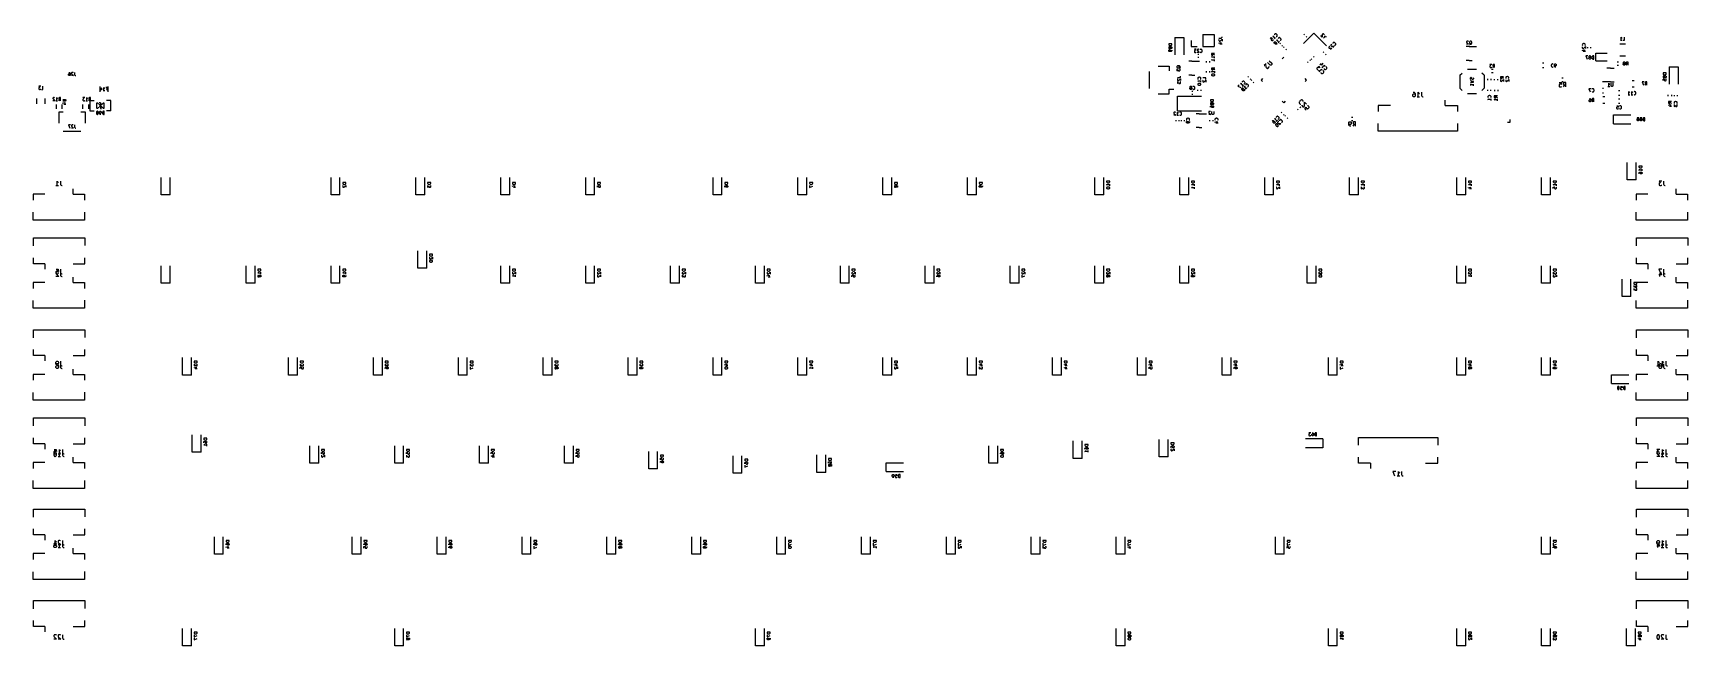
# Model space of a CAD drawing. Extents: x -21 to 350, y -103 to 34.
import ezdxf

# ---------------------------------------------------------------- set-up
doc = ezdxf.new("R2010")
doc.units = 0
doc.layers.add('BLACK', color=7, linetype='CONTINUOUS')

msp = doc.modelspace()

# ---------------------------------------------------------------- linework, layer by layer
at = {"layer": 'BLACK', "linetype": 'CONTINUOUS'}
for p, q in [((241.22, 33.705), (241.22, 31.045)), ((241.22, 33.705), (243.82, 33.705)), ((243.82, 33.705), (243.82, 31.045)), ((257.382, 33.8157), (257.335, 33.7215)), ((257.335, 33.7215), (257.335, 33.6743)), ((257.429, 33.8629), (257.382, 33.8157)), ((257.524, 33.91), (257.429, 33.8629)), ((257.618, 33.91), (257.524, 33.91)), ((257.689, 33.8864), (257.618, 33.91)), ((257.806, 33.8157), (257.689, 33.8864)), ((257.877, 33.745), (257.806, 33.8157)), ((257.948, 33.6272), (257.877, 33.745)), ((257.924, 33.3679), (257.971, 33.4622)), ((257.971, 33.5565), (257.948, 33.6272)), ((257.971, 33.4622), (257.971, 33.5565)), ((263.873, 31.7144), (266.207, 34.0478)), ((264.072, 33.8035), (263.919, 33.651)), ((266.207, 34.0478), (269.035, 31.2194)), ((268.074, 33.1677), (267.768, 33.4741)), ((268.121, 33.8276), (268.074, 33.7334)), ((268.074, 33.7334), (268.074, 33.1677)), ((268.169, 33.8748), (268.121, 33.8276)), ((268.239, 33.8984), (268.169, 33.8748)), ((268.286, 33.8984), (268.239, 33.8984)), ((268.357, 33.8748), (268.286, 33.8984)), ((268.475, 33.7569), (268.357, 33.8748)), ((268.499, 33.6862), (268.475, 33.7569)), ((268.499, 33.6391), (268.499, 33.6862)), ((268.593, 33.1205), (268.687, 33.5448)), ((234.317, 31.65), (233.617, 31.65)), ((233.617, 31.65), (233.617, 31.4833)), ((233.617, 31.4833), (233.65, 31.3833)), ((233.65, 30.9167), (233.617, 30.85)), ((233.617, 30.85), (233.617, 30.7167)), ((233.617, 30.7167), (233.65, 30.65)), ((233.617, 30.1833), (233.65, 30.25)), ((233.617, 30.05), (233.617, 30.1833)), ((233.65, 29.9833), (233.617, 30.05)), ((233.65, 31.3833), (233.717, 31.3167)), ((233.683, 30.95), (233.65, 30.9167)), ((233.65, 30.65), (233.683, 30.6167)), ((233.65, 30.25), (233.683, 30.2833)), ((233.683, 29.95), (233.65, 29.9833)), ((233.75, 30.9833), (233.683, 30.95)), ((233.683, 30.6167), (233.75, 30.5833)), ((233.683, 30.2833), (233.75, 30.3167)), ((233.75, 29.9167), (233.683, 29.95)), ((233.717, 31.3167), (233.783, 31.2833)), ((233.783, 30.9833), (233.75, 30.9833)), ((233.75, 30.5833), (233.783, 30.5833)), ((233.75, 30.3167), (233.917, 30.3167)), ((234.017, 29.9167), (233.75, 29.9167)), ((233.783, 31.2833), (233.917, 31.25)), ((233.85, 30.95), (233.783, 30.9833)), ((233.783, 30.5833), (233.85, 30.6167)), ((233.883, 30.9167), (233.85, 30.95)), ((233.85, 30.6167), (233.883, 30.65)), ((233.917, 30.85), (233.883, 30.9167)), ((233.883, 30.65), (233.917, 30.7167)), ((233.917, 31.25), (234.017, 31.25)), ((233.917, 30.85), (233.95, 30.9167)), ((233.917, 30.7167), (233.917, 30.85)), ((233.95, 30.65), (233.917, 30.7167)), ((233.917, 30.3167), (233.983, 30.2833)), ((233.983, 29.95), (233.917, 29.9167)), ((233.95, 30.9167), (233.983, 30.95)), ((233.983, 30.6167), (233.95, 30.65)), ((233.983, 30.95), (234.05, 30.9833)), ((234.05, 30.5833), (233.983, 30.6167)), ((233.983, 30.2833), (234.017, 30.25)), ((234.017, 29.9833), (233.983, 29.95)), ((234.017, 31.25), (234.15, 31.2833)), ((234.017, 30.25), (234.05, 30.1833)), ((234.05, 30.05), (234.017, 29.9833)), ((234.15, 29.95), (234.017, 29.9167)), ((234.05, 30.9833), (234.183, 30.9833)), ((234.183, 30.5833), (234.05, 30.5833)), ((234.05, 30.1833), (234.05, 30.05)), ((234.15, 31.2833), (234.217, 31.3167)), ((234.25, 30.0167), (234.15, 29.95)), ((234.183, 30.9833), (234.25, 30.95)), ((234.25, 30.6167), (234.183, 30.5833)), ((234.217, 31.3167), (234.283, 31.3833)), ((234.25, 30.95), (234.283, 30.9167)), ((234.283, 30.65), (234.25, 30.6167)), ((234.283, 30.05), (234.25, 30.0167)), ((234.283, 31.3833), (234.317, 31.4833)), ((234.283, 30.9167), (234.317, 30.85)), ((234.317, 30.7167), (234.283, 30.65)), ((234.317, 30.1167), (234.283, 30.05)), ((234.317, 31.4833), (234.317, 31.65)), ((234.317, 30.85), (234.317, 30.7167)), ((234.317, 30.25), (234.317, 30.1167)), ((235, 33.05), (235, 29.15)), ((235, 33.05), (237, 33.05)), ((237, 33.05), (237, 29.15)), ((238.62, 32.375), (238.62, 31.045)), ((238.62, 31.045), (239.95, 31.045)), ((239.787, 30.4122), (239.354, 30.4122)), ((239.354, 30.4122), (239.587, 30.1455)), ((239.387, 30.0789), (239.354, 30.0122)), ((239.354, 30.0122), (239.354, 29.8455)), ((239.354, 29.8455), (239.387, 29.7789)), ((239.421, 30.1122), (239.387, 30.0789)), ((239.387, 29.7789), (239.421, 29.7455)), ((239.487, 30.1455), (239.421, 30.1122)), ((239.421, 29.7455), (239.487, 29.7122)), ((239.587, 30.1455), (239.487, 30.1455)), ((239.487, 29.7122), (239.687, 29.7122)), ((239.687, 29.7122), (239.754, 29.7455)), ((239.754, 29.7455), (239.787, 29.7789)), ((240.054, 30.3455), (240.021, 30.2789)), ((240.021, 30.2789), (240.021, 30.2122)), ((240.021, 30.2122), (240.054, 30.1122)), ((240.454, 29.7122), (240.021, 29.7122)), ((240.087, 30.3789), (240.054, 30.3455)), ((240.054, 30.1122), (240.454, 29.7122)), ((240.154, 30.4122), (240.087, 30.3789)), ((240.321, 30.4122), (240.154, 30.4122)), ((240.387, 30.3789), (240.321, 30.4122)), ((240.421, 30.3455), (240.387, 30.3789)), ((240.721, 30.3789), (240.687, 30.3455)), ((240.687, 29.7789), (240.721, 29.7455)), ((240.821, 30.4122), (240.721, 30.3789)), ((240.721, 29.7455), (240.821, 29.7122)), ((240.887, 30.4122), (240.821, 30.4122)), ((240.821, 29.7122), (240.887, 29.7122)), ((240.987, 30.3789), (240.887, 30.4122)), ((240.887, 29.7122), (240.987, 29.7455)), ((241.054, 30.3122), (240.987, 30.3789)), ((240.987, 29.7455), (241.054, 29.8122)), ((241.087, 30.2455), (241.054, 30.3122)), ((241.054, 29.8122), (241.087, 29.8789)), ((241.121, 30.1122), (241.087, 30.2455)), ((241.087, 29.8789), (241.121, 30.0122)), ((241.121, 30.0122), (241.121, 30.1122)), ((241.22, 31.045), (243.82, 31.045)), ((244.826, 31.8083), (245.326, 31.975)), ((244.859, 32.9417), (245.359, 32.9417)), ((244.892, 32.6083), (244.859, 32.5417)), ((244.859, 32.5417), (244.859, 32.375)), ((244.859, 32.375), (244.892, 32.3083)), ((244.926, 32.6417), (244.892, 32.6083)), ((244.892, 32.3083), (244.926, 32.275)), ((244.926, 32.275), (244.992, 32.2417)), ((244.992, 32.2417), (245.059, 32.2417)), ((245.059, 32.2417), (245.159, 32.275)), ((245.093, 31.6417), (245.559, 31.6417)), ((245.159, 32.275), (245.559, 32.675)), ((245.326, 31.975), (245.326, 31.5417)), ((245.359, 32.9417), (245.459, 32.975)), ((245.459, 32.975), (245.526, 33.0417)), ((245.526, 33.0417), (245.559, 33.1417)), ((245.559, 33.1417), (245.559, 33.2083)), ((245.559, 32.675), (245.559, 32.2417)), ((256.369, 32.8022), (256.604, 33.0379)), ((256.604, 33.0379), (256.864, 32.8258)), ((256.628, 32.6844), (256.604, 32.6137)), ((256.604, 32.6137), (256.604, 32.5665)), ((256.604, 32.5665), (256.628, 32.4958)), ((256.746, 32.8022), (256.628, 32.6844)), ((256.628, 32.4958), (256.746, 32.3779)), ((256.816, 32.8258), (256.746, 32.8022)), ((256.746, 32.3779), (256.816, 32.3544)), ((256.864, 32.8258), (256.816, 32.8258)), ((256.816, 32.3544), (256.864, 32.3544)), ((256.864, 32.3544), (256.934, 32.3779)), ((256.934, 32.3779), (257.052, 32.4958)), ((257.453, 32.8965), (256.958, 33.3915)), ((256.958, 33.3915), (257.076, 33.3679)), ((257.052, 32.4958), (257.076, 32.5665)), ((257.076, 33.3679), (257.17, 33.3679)), ((257.076, 32.5665), (257.076, 32.6137)), ((257.17, 33.3679), (257.241, 33.3915)), ((257.261, 31.9305), (257.285, 32.0013)), ((257.261, 31.8834), (257.261, 31.9305)), ((257.285, 31.8127), (257.261, 31.8834)), ((257.285, 32.0013), (257.379, 32.0955)), ((257.473, 31.6241), (257.285, 31.8127)), ((257.311, 32.7551), (257.594, 33.0379)), ((257.379, 32.0955), (257.45, 32.1191)), ((257.473, 31.6713), (257.403, 31.6948)), ((257.45, 32.1191), (257.497, 32.1191)), ((257.521, 31.6713), (257.473, 31.6713)), ((257.591, 31.5534), (257.473, 31.6241)), ((257.497, 32.1191), (257.568, 32.0955)), ((257.591, 31.6948), (257.521, 31.6713)), ((257.568, 32.0955), (257.686, 31.9777)), ((257.686, 31.7891), (257.591, 31.6948)), ((257.709, 31.5299), (257.591, 31.5534)), ((257.686, 31.9777), (257.709, 31.907)), ((257.709, 31.8598), (257.686, 31.7891)), ((257.709, 31.907), (257.709, 31.8598)), ((257.756, 31.5299), (257.709, 31.5299)), ((257.736, 33.2736), (257.783, 33.2736)), ((257.827, 31.5534), (257.756, 31.5299)), ((257.783, 33.2736), (257.877, 33.3208)), ((258.298, 32.0248), (257.803, 32.5198)), ((257.803, 32.5198), (257.921, 32.4962)), ((257.921, 31.6477), (257.827, 31.5534)), ((257.877, 33.3208), (257.924, 33.3679)), ((257.921, 32.4962), (258.015, 32.4962)), ((258.015, 32.4962), (258.086, 32.5198)), ((258.157, 31.8834), (258.44, 32.1663)), ((258.228, 32.9441), (258.18, 32.8498)), ((258.18, 32.8498), (258.18, 32.8026)), ((258.275, 32.9912), (258.228, 32.9441)), ((258.369, 33.0384), (258.275, 32.9912)), ((258.463, 33.0384), (258.369, 33.0384)), ((258.534, 33.0148), (258.463, 33.0384)), ((258.657, 31.8063), (258.504, 31.6538)), ((258.652, 32.9441), (258.534, 33.0148)), ((258.581, 32.402), (258.628, 32.402)), ((258.628, 32.402), (258.723, 32.4491)), ((258.723, 32.8734), (258.652, 32.9441)), ((258.793, 32.7555), (258.723, 32.8734)), ((258.723, 32.4491), (258.77, 32.4962)), ((258.77, 32.4962), (258.817, 32.5905)), ((258.817, 32.6848), (258.793, 32.7555)), ((258.817, 32.5905), (258.817, 32.6848)), ((259.166, 31.2972), (259.013, 31.1447)), ((259.544, 30.9459), (259.391, 30.7934)), ((260.053, 30.4368), (259.9, 30.2843)), ((264.581, 33.2943), (264.428, 33.1418)), ((268.411, 29.8429), (268.259, 29.6904)), ((268.593, 33.1205), (268.357, 32.8848)), ((269.017, 33.2148), (268.593, 33.1205)), ((269.539, 30.9307), (269.515, 30.86)), ((269.515, 30.86), (269.515, 30.8129)), ((269.515, 30.8129), (269.539, 30.7422)), ((269.656, 31.0486), (269.539, 30.9307)), ((269.539, 30.7422), (269.586, 30.695)), ((269.586, 30.695), (269.68, 30.6479)), ((269.727, 31.0721), (269.656, 31.0486)), ((269.68, 30.6479), (270.246, 30.6479)), ((269.774, 31.0721), (269.727, 31.0721)), ((270.246, 30.6479), (269.939, 30.3415)), ((270.01, 31.4021), (269.986, 31.3314)), ((269.986, 31.3314), (269.986, 31.2843)), ((269.986, 31.2843), (270.01, 31.2136)), ((270.128, 31.52), (270.01, 31.4021)), ((270.01, 31.2136), (270.057, 31.1664)), ((270.057, 31.1664), (270.151, 31.1193)), ((270.199, 31.5436), (270.128, 31.52)), ((270.151, 31.1193), (270.717, 31.1193)), ((270.246, 31.5436), (270.199, 31.5436)), ((270.717, 31.1193), (270.411, 30.8129)), ((270.481, 31.8735), (270.434, 31.7793)), ((270.434, 31.7793), (270.434, 31.7321)), ((270.529, 31.9207), (270.481, 31.8735)), ((270.623, 31.9678), (270.529, 31.9207)), ((270.717, 31.9678), (270.623, 31.9678)), ((270.788, 31.9442), (270.717, 31.9678)), ((270.906, 31.8735), (270.788, 31.9442)), ((270.835, 31.3314), (270.882, 31.3314)), ((270.882, 31.3314), (270.976, 31.3786)), ((270.976, 31.8028), (270.906, 31.8735)), ((271.047, 31.685), (270.976, 31.8028)), ((270.976, 31.3786), (271.024, 31.4257)), ((271.024, 31.4257), (271.071, 31.52)), ((271.071, 31.6143), (271.047, 31.685)), ((271.071, 31.52), (271.071, 31.6143)), ((301.03, 31.02), (300.38, 31.02)), ((300.497, 32.1767), (300.463, 32.11)), ((300.463, 32.11), (300.463, 32.0433)), ((300.463, 32.0433), (300.497, 31.9433)), ((300.897, 31.5433), (300.463, 31.5433)), ((300.53, 32.21), (300.497, 32.1767)), ((300.497, 31.9433), (300.897, 31.5433)), ((300.597, 32.2433), (300.53, 32.21)), ((300.763, 32.2433), (300.597, 32.2433)), ((300.83, 32.21), (300.763, 32.2433)), ((300.863, 32.1767), (300.83, 32.21)), ((301.03, 31.02), (302.705, 31.02)), ((301.097, 31.4767), (301.163, 31.51)), ((301.163, 32.1433), (301.13, 32.01)), ((301.13, 32.01), (301.13, 31.7767)), ((301.13, 31.7767), (301.163, 31.6433)), ((301.23, 32.21), (301.163, 32.1433)), ((301.163, 31.6433), (301.23, 31.5767)), ((301.163, 31.51), (301.23, 31.5767)), ((301.297, 32.2433), (301.23, 32.21)), ((301.23, 31.5767), (301.33, 31.6767)), ((301.23, 31.5767), (301.297, 31.5433)), ((301.43, 32.2433), (301.297, 32.2433)), ((301.297, 31.5433), (301.43, 31.5433)), ((301.33, 31.6767), (301.397, 31.71)), ((301.397, 31.71), (301.463, 31.71)), ((301.497, 32.21), (301.43, 32.2433)), ((301.43, 31.5433), (301.497, 31.5767)), ((301.563, 32.1433), (301.497, 32.21)), ((301.497, 31.5767), (301.563, 31.6433)), ((301.597, 32.01), (301.563, 32.1433)), ((301.563, 31.6433), (301.597, 31.7767)), ((301.597, 31.7767), (301.597, 32.01)), ((326.383, 30.15), (326.883, 30.3167)), ((326.45, 31.55), (326.417, 31.45)), ((326.417, 31.45), (326.417, 31.3833)), ((326.417, 31.3833), (326.45, 31.2833)), ((326.45, 30.95), (326.417, 30.8833)), ((326.417, 30.8833), (326.417, 30.7167)), ((326.417, 30.7167), (326.45, 30.65)), ((326.517, 31.6167), (326.45, 31.55)), ((326.45, 31.2833), (326.483, 31.25)), ((326.483, 30.9833), (326.45, 30.95)), ((326.45, 30.65), (326.483, 30.6167)), ((326.483, 30.6167), (326.55, 30.5833)), ((326.583, 31.65), (326.517, 31.6167)), ((326.55, 30.5833), (326.617, 30.5833)), ((326.717, 31.6833), (326.583, 31.65)), ((326.617, 30.5833), (326.717, 30.6167)), ((326.65, 29.9833), (327.117, 29.9833)), ((326.817, 31.6833), (326.717, 31.6833)), ((326.717, 30.6167), (327.117, 31.0167)), ((326.95, 31.65), (326.817, 31.6833)), ((326.883, 30.3167), (326.883, 29.8833)), ((327.017, 31.6167), (326.95, 31.65)), ((327.083, 31.55), (327.017, 31.6167)), ((327.05, 31.25), (327.083, 31.2833)), ((327.117, 31.45), (327.083, 31.55)), ((327.083, 31.2833), (327.117, 31.3833)), ((327.117, 31.3833), (327.117, 31.45)), ((327.117, 31.0167), (327.117, 30.5833)), ((327.64, 30.6922), (327.64, 30.9078)), ((328.36, 30.6922), (328.36, 30.9078)), ((334.878, 31.64), (336.082, 31.64)), ((334.977, 32.4633), (335.377, 32.4633)), ((335.177, 32.4633), (335.177, 33.1633)), ((335.177, 33.1633), (335.243, 33.0633)), ((335.243, 33.0633), (335.31, 32.9967)), ((335.31, 32.9967), (335.377, 32.9633)), ((335.577, 32.4633), (335.91, 32.4633)), ((335.91, 32.4633), (335.91, 33.1633)), ((231.233, 26.635), (233.733, 26.635)), ((233.733, 26.635), (233.733, 25.585)), ((235.482, 26.6037), (235.449, 26.537)), ((235.449, 26.537), (235.449, 26.4037)), ((235.449, 26.4037), (235.482, 26.337)), ((235.449, 26.0037), (235.449, 25.5703)), ((235.549, 26.6703), (235.482, 26.6037)), ((235.482, 26.337), (235.549, 26.2703)), ((235.682, 26.7037), (235.549, 26.6703)), ((235.549, 26.2703), (235.682, 26.237)), ((235.916, 26.7037), (235.682, 26.7037)), ((235.682, 26.237), (235.916, 26.237)), ((236.049, 26.6703), (235.916, 26.7037)), ((235.916, 26.237), (236.049, 26.2703)), ((235.982, 26.5037), (235.982, 26.5703)), ((236.016, 26.437), (235.982, 26.5037)), ((236.116, 26.337), (236.016, 26.437)), ((236.116, 26.6037), (236.049, 26.6703)), ((236.049, 26.2703), (236.116, 26.337)), ((236.116, 25.9703), (236.082, 26.0037)), ((236.149, 26.537), (236.116, 26.6037)), ((236.116, 26.337), (236.149, 26.4037)), ((236.182, 26.2703), (236.116, 26.337)), ((236.149, 26.4037), (236.149, 26.537)), ((236.216, 26.2037), (236.182, 26.2703)), ((238.8, 27.7279), (238.15, 27.7279)), ((238.8, 27.7279), (240.475, 27.7279)), ((240.137, 29.3519), (240.353, 29.3519)), ((240.137, 28.6319), (240.353, 28.6319)), ((242.02, 27.7536), (242.02, 27.4464)), ((242.78, 27.7536), (242.78, 27.4464)), ((243.879, 29.497), (243.179, 29.497)), ((243.179, 29.497), (243.179, 29.2303)), ((243.179, 29.2303), (243.212, 29.1637)), ((243.179, 28.6303), (243.279, 28.697)), ((243.879, 28.6303), (243.179, 28.6303)), ((243.179, 27.9637), (243.279, 28.0303)), ((243.879, 27.9637), (243.179, 27.9637)), ((243.212, 29.1637), (243.246, 29.1303)), ((243.917, 26.2021), (243.217, 26.2021)), ((243.217, 26.2021), (243.217, 25.9354)), ((243.246, 29.1303), (243.312, 29.097)), ((243.279, 28.697), (243.346, 28.7637)), ((243.279, 28.0303), (243.346, 28.097)), ((243.312, 29.097), (243.412, 29.097)), ((243.346, 28.7637), (243.379, 28.8303)), ((243.346, 28.097), (243.379, 28.1637)), ((243.412, 29.097), (243.479, 29.1303)), ((243.479, 29.1303), (243.512, 29.1637)), ((243.512, 29.1637), (243.546, 29.2303)), ((243.546, 29.2303), (243.546, 29.497)), ((243.879, 29.097), (243.546, 29.3303)), ((243.584, 25.9354), (243.584, 26.2021)), ((243.917, 25.8021), (243.584, 26.0354)), ((243.879, 28.4303), (243.879, 28.8303)), ((243.879, 27.7637), (243.879, 28.1637)), ((255.492, 27.1858), (255.054, 26.7481)), ((255.054, 26.7481), (255.56, 26.7144)), ((255.459, 26.6134), (255.425, 26.5124)), ((255.425, 26.5124), (255.425, 26.445)), ((255.425, 26.445), (255.459, 26.344)), ((255.56, 26.7144), (255.459, 26.6134)), ((255.459, 26.344), (255.627, 26.1756)), ((255.627, 26.1756), (255.728, 26.142)), ((255.728, 26.142), (255.795, 26.142)), ((256.334, 26.8827), (255.762, 27.4552)), ((255.795, 26.142), (255.896, 26.1756)), ((255.896, 26.1756), (256.098, 26.3777)), ((256.098, 26.3777), (256.132, 26.4787)), ((256.132, 26.4787), (256.132, 26.546)), ((256.166, 27.8592), (256.738, 27.2868)), ((256.435, 26.8491), (256.334, 26.8827)), ((256.502, 26.8491), (256.435, 26.8491)), ((256.603, 26.8827), (256.502, 26.8491)), ((256.738, 27.0174), (256.603, 26.8827)), ((256.738, 27.2868), (256.772, 27.1858)), ((256.772, 27.1184), (256.738, 27.0174)), ((256.772, 27.1858), (256.772, 27.1184)), ((259.086, 28.2944), (259.422, 28.6303)), ((264.912, 27.4161), (264.76, 27.5686)), ((265.422, 27.9253), (265.269, 28.0778)), ((265.73, 28.1321), (265.578, 28.2846)), ((266.239, 28.6412), (266.087, 28.7937)), ((266.87, 26.1967), (266.847, 26.126)), ((266.847, 26.126), (266.847, 26.0789)), ((266.847, 26.0789), (266.87, 26.0082)), ((266.988, 26.3146), (266.87, 26.1967)), ((266.87, 26.0082), (267.012, 25.8668)), ((267.059, 26.3382), (266.988, 26.3146)), ((267.106, 26.3382), (267.059, 26.3382)), ((267.177, 26.3146), (267.106, 26.3382)), ((267.248, 26.2439), (267.177, 26.3146)), ((267.271, 26.5974), (267.248, 26.2439)), ((267.578, 26.291), (267.271, 26.5974)), ((267.847, 27.2652), (267.517, 26.9352)), ((267.918, 26.8645), (267.612, 27.1709)), ((268.154, 27.3359), (267.918, 26.8645)), ((267.942, 26.511), (268.225, 26.2281)), ((268.083, 26.3695), (268.578, 26.8645)), ((268.46, 26.0867), (268.46, 26.0395)), ((268.46, 26.0395), (268.507, 25.9453)), ((268.578, 26.8645), (268.555, 26.7467)), ((268.555, 26.7467), (268.555, 26.6524)), ((268.555, 26.6524), (268.578, 26.5817)), ((268.92, 29.3338), (268.768, 29.1812)), ((268.908, 26.4874), (268.861, 26.4874)), ((269.002, 26.4402), (268.908, 26.4874)), ((268.932, 25.9453), (269.002, 26.016)), ((269.05, 26.3931), (269.002, 26.4402)), ((269.002, 26.016), (269.073, 26.1338)), ((269.097, 26.2988), (269.05, 26.3931)), ((269.073, 26.1338), (269.097, 26.2045)), ((269.097, 26.2045), (269.097, 26.2988)), ((301.03, 27.9), (300.38, 27.9)), ((301.03, 27.9), (301.68, 27.9)), ((306.113, 27.0333), (305.68, 27.0333)), ((305.68, 27.0333), (305.913, 26.7667)), ((305.713, 26.7), (305.68, 26.6333)), ((305.68, 26.6333), (305.68, 26.4667)), ((305.68, 26.4667), (305.713, 26.4)), ((305.747, 26.7333), (305.713, 26.7)), ((305.713, 26.4), (305.747, 26.3667)), ((305.813, 26.7667), (305.747, 26.7333)), ((305.747, 26.3667), (305.813, 26.3333)), ((305.913, 26.7667), (305.813, 26.7667)), ((305.813, 26.3333), (306.013, 26.3333)), ((306.013, 26.3333), (306.08, 26.3667)), ((306.08, 26.3667), (306.113, 26.4)), ((306.38, 26.9667), (306.347, 26.9)), ((306.347, 26.9), (306.347, 26.8)), ((306.347, 26.8), (306.38, 26.7333)), ((306.347, 26.3333), (306.58, 26.6667)), ((306.413, 27), (306.38, 26.9667)), ((306.38, 26.7333), (306.413, 26.7)), ((306.48, 27.0333), (306.413, 27)), ((306.413, 26.7), (306.48, 26.6667)), ((306.747, 27.0333), (306.48, 27.0333)), ((306.48, 26.6667), (306.747, 26.6667)), ((306.747, 26.3333), (306.747, 27.0333)), ((317.766, 27.31), (317.484, 27.31)), ((317.766, 26.29), (317.484, 26.29)), ((319.496, 26.953), (319.462, 26.8197)), ((319.462, 26.8197), (319.462, 26.7197)), ((319.462, 26.7197), (319.496, 26.5863)), ((319.529, 27.0197), (319.496, 26.953)), ((319.496, 26.5863), (319.529, 26.5197)), ((319.596, 27.0863), (319.529, 27.0197)), ((319.529, 26.5197), (319.596, 26.453)), ((319.696, 27.1197), (319.596, 27.0863)), ((319.596, 26.453), (319.696, 26.4197)), ((319.762, 27.1197), (319.696, 27.1197)), ((319.696, 26.4197), (319.762, 26.4197)), ((319.863, 27.0863), (319.762, 27.1197)), ((319.762, 26.4197), (319.863, 26.453)), ((319.896, 27.053), (319.863, 27.0863)), ((319.863, 26.453), (319.896, 26.4863)), ((320.162, 26.9863), (320.196, 27.053)), ((320.162, 26.7197), (320.162, 26.9863)), ((320.196, 26.753), (320.162, 26.8197)), ((320.196, 26.5863), (320.162, 26.7197)), ((320.196, 27.053), (320.229, 27.0863)), ((320.229, 26.7197), (320.196, 26.753)), ((320.262, 26.4863), (320.196, 26.5863)), ((320.229, 27.0863), (320.296, 27.1197)), ((320.296, 26.6863), (320.229, 26.7197)), ((320.296, 26.453), (320.262, 26.4863)), ((320.296, 27.1197), (320.429, 27.1197)), ((320.429, 26.6863), (320.296, 26.6863)), ((320.363, 26.4197), (320.296, 26.453)), ((320.496, 26.4197), (320.363, 26.4197)), ((320.429, 27.1197), (320.496, 27.0863)), ((320.496, 26.7197), (320.429, 26.6863)), ((320.496, 27.0863), (320.529, 27.053)), ((320.529, 26.753), (320.496, 26.7197)), ((320.529, 27.053), (320.562, 26.9863)), ((320.562, 26.8197), (320.529, 26.753)), ((320.562, 26.9863), (320.562, 26.8197)), ((327.68, 28.9233), (327.213, 28.9233)), ((327.213, 28.9233), (327.513, 28.2233)), ((327.947, 28.8567), (327.913, 28.79)), ((327.913, 28.79), (327.913, 28.7567)), ((327.913, 28.7567), (327.947, 28.69)), ((327.913, 28.49), (327.947, 28.5567)), ((327.913, 28.3567), (327.913, 28.49)), ((327.947, 28.29), (327.913, 28.3567)), ((327.98, 28.89), (327.947, 28.8567)), ((327.947, 28.69), (327.98, 28.6567)), ((327.947, 28.5567), (327.98, 28.59)), ((327.98, 28.2567), (327.947, 28.29)), ((328.047, 28.9233), (327.98, 28.89)), ((327.98, 28.6567), (328.047, 28.6233)), ((327.98, 28.59), (328.047, 28.6233)), ((328.047, 28.2233), (327.98, 28.2567)), ((328.18, 28.9233), (328.047, 28.9233)), ((328.047, 28.6233), (328.18, 28.6233)), ((328.18, 28.2233), (328.047, 28.2233)), ((328.247, 28.89), (328.18, 28.9233)), ((328.18, 28.6233), (328.247, 28.6567)), ((328.18, 28.6233), (328.247, 28.59)), ((328.247, 28.2567), (328.18, 28.2233)), ((328.28, 28.8567), (328.247, 28.89)), ((328.247, 28.6567), (328.28, 28.69)), ((328.247, 28.59), (328.28, 28.5567)), ((328.28, 28.29), (328.247, 28.2567)), ((328.313, 28.79), (328.28, 28.8567)), ((328.28, 28.69), (328.313, 28.7567)), ((328.28, 28.5567), (328.313, 28.49)), ((328.313, 28.3567), (328.28, 28.29)), ((328.313, 28.7567), (328.313, 28.79)), ((328.313, 28.49), (328.313, 28.3567)), ((328.613, 28.7567), (328.58, 28.6233)), ((328.58, 28.6233), (328.58, 28.5233)), ((328.58, 28.5233), (328.613, 28.39)), ((328.647, 28.8233), (328.613, 28.7567)), ((328.613, 28.39), (328.647, 28.3233)), ((328.713, 28.89), (328.647, 28.8233)), ((328.647, 28.3233), (328.713, 28.2567)), ((328.813, 28.9233), (328.713, 28.89)), ((328.713, 28.2567), (328.813, 28.2233)), ((328.98, 28.9233), (328.813, 28.9233)), ((328.813, 28.2233), (328.98, 28.2233)), ((328.98, 28.2233), (328.98, 28.9233)), ((329.43, 27.83), (329.43, 29.53)), ((329.43, 29.53), (331.98, 29.53)), ((329.43, 27.83), (331.98, 27.83)), ((332.75, 26.21), (331.95, 26.21)), ((332.75, 26.21), (333.55, 26.21)), ((334.544, 27.54), (334.236, 27.54)), ((334.544, 26.78), (334.236, 26.78)), ((334.878, 28.92), (336.082, 28.92)), ((335.656, 27.4937), (335.623, 27.427)), ((335.623, 27.427), (335.623, 27.3937)), ((335.623, 27.3937), (335.656, 27.327)), ((335.623, 27.127), (335.656, 27.1937)), ((335.623, 26.9937), (335.623, 27.127)), ((335.656, 26.927), (335.623, 26.9937)), ((335.689, 27.527), (335.656, 27.4937)), ((335.656, 27.327), (335.689, 27.2937)), ((335.656, 27.1937), (335.689, 27.227)), ((335.689, 26.8937), (335.656, 26.927)), ((335.756, 27.5603), (335.689, 27.527)), ((335.689, 27.2937), (335.756, 27.2603)), ((335.689, 27.227), (335.756, 27.2603)), ((335.756, 26.8603), (335.689, 26.8937)), ((335.889, 27.5603), (335.756, 27.5603)), ((335.756, 27.2603), (335.889, 27.2603)), ((335.889, 26.8603), (335.756, 26.8603)), ((335.956, 27.527), (335.889, 27.5603)), ((335.889, 27.2603), (335.956, 27.2937)), ((335.889, 27.2603), (335.956, 27.227)), ((335.956, 26.8937), (335.889, 26.8603)), ((335.989, 27.4937), (335.956, 27.527)), ((335.956, 27.2937), (335.989, 27.327)), ((335.956, 27.227), (335.989, 27.1937)), ((335.989, 26.927), (335.956, 26.8937)), ((336.022, 27.427), (335.989, 27.4937)), ((335.989, 27.327), (336.022, 27.3937)), ((335.989, 27.1937), (336.022, 27.127)), ((336.022, 26.9937), (335.989, 26.927)), ((336.022, 27.3937), (336.022, 27.427)), ((336.022, 27.127), (336.022, 26.9937)), ((336.322, 27.4937), (336.289, 27.427)), ((336.289, 27.427), (336.289, 27.327)), ((336.289, 27.327), (336.322, 27.2603)), ((336.289, 26.8603), (336.522, 27.1937)), ((336.356, 27.527), (336.322, 27.4937)), ((336.322, 27.2603), (336.356, 27.227)), ((336.422, 27.5603), (336.356, 27.527)), ((336.356, 27.227), (336.422, 27.1937)), ((336.689, 27.5603), (336.422, 27.5603)), ((336.422, 27.1937), (336.689, 27.1937)), ((336.689, 26.8603), (336.689, 27.5603)), ((345.93, 26.5), (345.93, 22.6)), ((345.93, 26.5), (347.93, 26.5)), ((347.93, 26.5), (347.93, 22.6)), ((-13.323, 24.8083), (-13.2897, 24.875)), ((-13.323, 24.6417), (-13.323, 24.8083)), ((-13.2897, 24.575), (-13.323, 24.6417)), ((-13.2897, 24.875), (-13.2563, 24.9083)), ((-13.2563, 24.5417), (-13.2897, 24.575)), ((-13.2563, 25.2083), (-13.123, 25.2083)), ((-13.2563, 24.9083), (-13.1897, 24.9417)), ((-13.1897, 24.5083), (-13.2563, 24.5417)), ((-13.1897, 24.9417), (-13.0563, 24.9417)), ((-13.0563, 24.5083), (-13.1897, 24.5083)), ((-13.123, 25.2083), (-13.0563, 25.175)), ((-13.0563, 25.175), (-13.023, 25.1417)), ((-13.0563, 24.9417), (-12.9897, 24.9083)), ((-12.9897, 24.5417), (-13.0563, 24.5083)), ((-13.023, 25.1417), (-12.9563, 25.0417)), ((-12.9897, 24.9083), (-12.9563, 24.875)), ((-12.9563, 24.575), (-12.9897, 24.5417)), ((-12.9563, 25.0417), (-12.923, 24.9083)), ((-12.9563, 24.875), (-12.923, 24.8083)), ((-12.923, 24.6417), (-12.9563, 24.575)), ((-12.923, 24.9083), (-12.923, 24.6417)), ((-12.623, 25.1417), (-12.6563, 25.075)), ((-12.6563, 25.075), (-12.6563, 25.0083)), ((-12.6563, 25.0083), (-12.623, 24.9083)), ((-12.223, 24.5083), (-12.6563, 24.5083)), ((-12.5897, 25.175), (-12.623, 25.1417)), ((-12.623, 24.9083), (-12.223, 24.5083)), ((-12.523, 25.2083), (-12.5897, 25.175)), ((-12.3563, 25.2083), (-12.523, 25.2083)), ((-12.2897, 25.175), (-12.3563, 25.2083)), ((-12.2563, 25.1417), (-12.2897, 25.175)), ((-11.9563, 25.2083), (-11.9563, 24.7083)), ((-11.9563, 24.7083), (-11.923, 24.6083)), ((-11.923, 24.6083), (-11.8563, 24.5417)), ((-11.8563, 24.5417), (-11.7563, 24.5083)), ((-11.7563, 24.5083), (-11.6897, 24.5083)), ((229.263, 21.585), (229.263, 25.465)), ((235.449, 25.5703), (235.716, 25.8037)), ((235.544, 24.0917), (236.044, 24.0917)), ((235.578, 23.7583), (235.544, 23.6917)), ((235.544, 23.6917), (235.544, 23.525)), ((235.544, 23.525), (235.578, 23.4583)), ((235.544, 23.1583), (235.544, 22.725)), ((235.544, 22.725), (235.811, 22.9583)), ((235.611, 23.7917), (235.578, 23.7583)), ((235.578, 23.4583), (235.611, 23.425)), ((235.611, 23.425), (235.678, 23.3917)), ((235.678, 23.3917), (235.744, 23.3917)), ((235.716, 25.8037), (235.716, 25.7037)), ((235.716, 25.7037), (235.749, 25.637)), ((235.744, 23.3917), (235.844, 23.425)), ((235.749, 25.637), (235.782, 25.6037)), ((235.782, 25.6037), (235.849, 25.5703)), ((235.811, 22.9583), (235.811, 22.8583)), ((235.811, 22.8583), (235.844, 22.7917)), ((235.844, 23.425), (236.244, 23.825)), ((235.844, 22.7917), (235.878, 22.7583)), ((235.849, 25.5703), (236.016, 25.5703)), ((235.878, 22.7583), (235.944, 22.725)), ((235.944, 22.725), (236.111, 22.725)), ((236.016, 25.5703), (236.082, 25.6037)), ((236.044, 24.0917), (236.144, 24.125)), ((236.082, 25.6037), (236.116, 25.637)), ((236.111, 22.725), (236.178, 22.7583)), ((236.149, 25.9037), (236.116, 25.9703)), ((236.116, 25.637), (236.149, 25.7037)), ((236.144, 24.125), (236.211, 24.1917)), ((236.149, 25.7037), (236.149, 25.9037)), ((236.211, 23.125), (236.178, 23.1583)), ((236.178, 22.7583), (236.211, 22.7917)), ((236.211, 24.1917), (236.244, 24.2917)), ((236.244, 23.0583), (236.211, 23.125)), ((236.211, 22.7917), (236.244, 22.8583)), ((236.244, 24.2917), (236.244, 24.3583)), ((236.244, 23.825), (236.244, 23.3917)), ((236.244, 22.8583), (236.244, 23.0583)), ((238.8, 24.6079), (238.15, 24.6079)), ((238.8, 24.6079), (239.45, 24.6079)), ((240.152, 23.997), (240.119, 23.897)), ((240.119, 23.897), (240.119, 23.8303)), ((240.119, 23.8303), (240.152, 23.7303)), ((240.119, 23.2303), (240.219, 23.297)), ((240.819, 23.2303), (240.119, 23.2303)), ((240.152, 22.6637), (240.119, 22.597)), ((240.119, 22.597), (240.119, 22.5303)), ((240.119, 22.5303), (240.152, 22.4637)), ((240.219, 24.0637), (240.152, 23.997)), ((240.152, 23.7303), (240.186, 23.697)), ((240.186, 22.697), (240.152, 22.6637)), ((240.152, 22.4637), (240.186, 22.4303)), ((240.252, 22.7303), (240.186, 22.697)), ((240.186, 22.4303), (240.252, 22.397)), ((240.286, 24.097), (240.219, 24.0637)), ((240.219, 23.297), (240.286, 23.3637)), ((240.386, 22.7637), (240.252, 22.7303)), ((240.252, 22.397), (240.386, 22.3637)), ((240.419, 24.1303), (240.286, 24.097)), ((240.286, 23.3637), (240.319, 23.4303)), ((240.552, 22.7637), (240.386, 22.7637)), ((240.386, 22.3637), (240.552, 22.3637)), ((240.519, 24.1303), (240.419, 24.1303)), ((240.652, 24.097), (240.519, 24.1303)), ((240.686, 22.7303), (240.552, 22.7637)), ((240.552, 22.3637), (240.686, 22.397)), ((240.719, 24.0637), (240.652, 24.097)), ((240.752, 22.697), (240.686, 22.7303)), ((240.686, 22.397), (240.752, 22.4303)), ((240.786, 23.997), (240.719, 24.0637)), ((240.752, 23.697), (240.786, 23.7303)), ((240.786, 22.6637), (240.752, 22.697)), ((240.752, 22.4303), (240.786, 22.4637)), ((240.819, 23.897), (240.786, 23.997)), ((240.786, 23.7303), (240.819, 23.8303)), ((240.819, 22.597), (240.786, 22.6637)), ((240.786, 22.4637), (240.819, 22.5303)), ((240.819, 23.8303), (240.819, 23.897)), ((240.819, 23.0303), (240.819, 23.4303)), ((240.819, 22.5303), (240.819, 22.597)), ((241.939, 24.007), (241.239, 24.007)), ((241.272, 23.4403), (241.239, 23.3737)), ((241.239, 23.3737), (241.239, 23.207)), ((241.239, 23.207), (241.272, 23.1403)), ((241.306, 23.4737), (241.272, 23.4403)), ((241.272, 23.1403), (241.306, 23.107)), ((241.306, 23.107), (241.373, 23.0737)), ((241.373, 23.0737), (241.439, 23.0737)), ((241.439, 23.0737), (241.539, 23.107)), ((241.539, 23.107), (241.939, 23.507)), ((241.939, 23.6737), (241.939, 24.007)), ((241.939, 23.507), (241.939, 23.0737)), ((242.05, 25.1984), (242.05, 25.5057)), ((242.81, 25.1984), (242.81, 25.5057)), ((243.217, 25.9354), (243.25, 25.8687)), ((243.217, 25.3354), (243.317, 25.4021)), ((243.917, 25.3354), (243.217, 25.3354)), ((243.25, 24.7687), (243.217, 24.7021)), ((243.217, 24.7021), (243.217, 24.6354)), ((243.217, 24.6354), (243.25, 24.5687)), ((243.25, 25.8687), (243.284, 25.8354)), ((243.284, 24.8021), (243.25, 24.7687)), ((243.25, 24.5687), (243.284, 24.5354)), ((243.284, 25.8354), (243.35, 25.8021)), ((243.35, 24.8354), (243.284, 24.8021)), ((243.284, 24.5354), (243.35, 24.5021)), ((243.317, 25.4021), (243.384, 25.4687)), ((243.35, 25.8021), (243.45, 25.8021)), ((243.484, 24.8687), (243.35, 24.8354)), ((243.35, 24.5021), (243.484, 24.4687)), ((243.384, 25.4687), (243.417, 25.5354)), ((243.45, 25.8021), (243.517, 25.8354)), ((243.65, 24.8687), (243.484, 24.8687)), ((243.484, 24.4687), (243.65, 24.4687)), ((243.517, 25.8354), (243.55, 25.8687)), ((243.55, 25.8687), (243.584, 25.9354)), ((243.784, 24.8354), (243.65, 24.8687)), ((243.65, 24.4687), (243.784, 24.5021)), ((243.85, 24.8021), (243.784, 24.8354)), ((243.784, 24.5021), (243.85, 24.5354)), ((243.884, 24.7687), (243.85, 24.8021)), ((243.85, 24.5354), (243.884, 24.5687)), ((243.917, 24.7021), (243.884, 24.7687)), ((243.884, 24.5687), (243.917, 24.6354)), ((243.917, 25.1354), (243.917, 25.5354)), ((243.917, 24.6354), (243.917, 24.7021)), ((249.408, 22.4498), (249.078, 22.1198)), ((250.209, 22.2612), (249.714, 22.7562)), ((249.714, 22.7562), (249.832, 22.7326)), ((249.832, 22.7326), (249.926, 22.7326)), ((249.926, 22.7326), (249.997, 22.7562)), ((250.068, 22.1198), (250.35, 22.4026)), ((250.138, 23.1805), (250.091, 23.0862)), ((250.091, 23.0862), (250.091, 23.039)), ((250.185, 23.2276), (250.138, 23.1805)), ((250.28, 23.2747), (250.185, 23.2276)), ((250.374, 23.2747), (250.28, 23.2747)), ((250.445, 23.2512), (250.374, 23.2747)), ((250.562, 23.1805), (250.445, 23.2512)), ((250.492, 22.6383), (250.539, 22.6383)), ((250.539, 22.6383), (250.633, 22.6855)), ((250.633, 23.1097), (250.562, 23.1805)), ((250.704, 22.9919), (250.633, 23.1097)), ((250.633, 22.6855), (250.68, 22.7326)), ((250.68, 22.7326), (250.727, 22.8269)), ((250.727, 22.9212), (250.704, 22.9919)), ((250.727, 22.8269), (250.727, 22.9212)), ((250.926, 22.546), (250.879, 22.4518)), ((250.879, 22.4518), (250.879, 22.4046)), ((250.973, 22.5932), (250.926, 22.546)), ((251.067, 22.6403), (250.973, 22.5932)), ((251.161, 22.6403), (251.067, 22.6403)), ((251.232, 22.6168), (251.161, 22.6403)), ((251.35, 22.546), (251.232, 22.6168)), ((251.489, 24.3308), (251.337, 24.1783)), ((251.421, 22.4753), (251.35, 22.546)), ((251.491, 22.3575), (251.421, 22.4753)), ((251.515, 22.2868), (251.491, 22.3575)), ((251.515, 22.1925), (251.515, 22.2868)), ((251.998, 23.8217), (251.846, 23.6692)), ((252.222, 23.5308), (252.069, 23.3783)), ((252.731, 23.0217), (252.578, 22.8692)), ((254.653, 23.8609), (254.317, 23.525)), ((254.317, 23.525), (254.653, 23.1891)), ((264.528, 23.525), (264.192, 23.8609)), ((264.192, 23.1891), (264.528, 23.525)), ((267.012, 25.8668), (267.083, 25.8432)), ((267.083, 25.8432), (267.13, 25.8432)), ((267.248, 25.6311), (267.53, 25.3482)), ((267.389, 25.4896), (267.884, 25.9846)), ((267.766, 25.2068), (267.766, 25.1596)), ((267.766, 25.1596), (267.813, 25.0654)), ((267.813, 25.0654), (267.86, 25.0182)), ((267.884, 25.9846), (267.86, 25.8668)), ((267.86, 25.8668), (267.86, 25.7725)), ((267.86, 25.7725), (267.884, 25.7018)), ((267.86, 25.0182), (267.955, 24.9711)), ((267.955, 24.9711), (268.049, 24.9711)), ((268.049, 24.9711), (268.12, 24.9947)), ((268.12, 24.9947), (268.238, 25.0654)), ((268.214, 25.6075), (268.167, 25.6075)), ((268.308, 25.5603), (268.214, 25.6075)), ((268.238, 25.0654), (268.308, 25.1361)), ((268.355, 25.5132), (268.308, 25.5603)), ((268.308, 25.1361), (268.379, 25.2539)), ((268.403, 25.4189), (268.355, 25.5132)), ((268.379, 25.2539), (268.403, 25.3246)), ((268.403, 25.3246), (268.403, 25.4189)), ((268.507, 25.9453), (268.555, 25.8981)), ((268.555, 25.8981), (268.649, 25.851)), ((268.649, 25.851), (268.743, 25.851)), ((268.743, 25.851), (268.814, 25.8746)), ((268.814, 25.8746), (268.932, 25.9453)), ((298.95, 24.59), (299.44, 25.08)), ((298.95, 24.59), (298.95, 21.69)), ((302.71, 25.86), (300.63, 25.86)), ((301.32, 24.0067), (301.287, 23.94)), ((301.287, 23.94), (301.287, 23.7733)), ((301.287, 23.7733), (301.32, 23.6733)), ((301.287, 23.44), (301.987, 23.2733)), ((301.987, 23.0067), (301.287, 22.84)), ((301.287, 22.4067), (301.387, 22.4733)), ((301.987, 22.4067), (301.287, 22.4067)), ((301.353, 24.04), (301.32, 24.0067)), ((301.42, 24.0733), (301.353, 24.04)), ((301.387, 22.4733), (301.453, 22.54)), ((301.487, 24.0733), (301.42, 24.0733)), ((301.453, 22.54), (301.487, 22.6067)), ((301.553, 24.04), (301.487, 24.0733)), ((301.987, 23.2733), (301.487, 23.14)), ((301.487, 23.14), (301.987, 23.0067)), ((301.587, 24.0067), (301.553, 24.04)), ((301.62, 23.94), (301.587, 24.0067)), ((301.653, 23.8067), (301.62, 23.94)), ((301.687, 23.74), (301.653, 23.8067)), ((301.72, 23.7067), (301.687, 23.74)), ((301.787, 23.6733), (301.72, 23.7067)), ((301.853, 23.6733), (301.787, 23.6733)), ((301.92, 23.7067), (301.853, 23.6733)), ((301.953, 23.74), (301.92, 23.7067)), ((301.953, 24.0733), (301.987, 23.9733)), ((301.987, 23.8067), (301.953, 23.74)), ((301.987, 23.9733), (301.987, 23.8067)), ((301.987, 22.2067), (301.987, 22.6067)), ((304.39, 24.59), (303.9, 25.08)), ((304.39, 24.59), (304.39, 21.69)), ((305.14, 23.7836), (305.14, 23.4764)), ((305.9, 23.7836), (305.9, 23.4764)), ((306.384, 25.86), (306.076, 25.86)), ((306.384, 25.1), (306.076, 25.1)), ((306.74, 23.5122), (306.74, 23.7278)), ((307.46, 23.5122), (307.46, 23.7278)), ((308.747, 24.2667), (308.047, 24.2667)), ((308.047, 24.2667), (308.047, 24)), ((308.047, 24), (308.08, 23.9333)), ((308.08, 23.5667), (308.047, 23.5)), ((308.047, 23.5), (308.047, 23.3333)), ((308.047, 23.3333), (308.08, 23.2667)), ((308.08, 23.9333), (308.113, 23.9)), ((308.113, 23.6), (308.08, 23.5667)), ((308.08, 23.2667), (308.113, 23.2333)), ((308.113, 23.9), (308.18, 23.8667)), ((308.113, 23.2333), (308.18, 23.2)), ((308.18, 23.8667), (308.28, 23.8667)), ((308.18, 23.2), (308.247, 23.2)), ((308.247, 23.2), (308.347, 23.2333)), ((308.28, 23.8667), (308.347, 23.9)), ((308.347, 23.9), (308.38, 23.9333)), ((308.347, 23.2333), (308.747, 23.6333)), ((308.38, 23.9333), (308.413, 24)), ((308.413, 24), (308.413, 24.2667)), ((308.747, 23.8667), (308.413, 24.1)), ((308.747, 23.6333), (308.747, 23.2)), ((309.262, 24.1637), (309.229, 24.0637)), ((309.229, 24.0637), (309.229, 23.997)), ((309.229, 23.997), (309.262, 23.897)), ((309.262, 23.5637), (309.229, 23.497)), ((309.229, 23.497), (309.229, 23.3303)), ((309.229, 23.3303), (309.262, 23.2637)), ((309.329, 24.2303), (309.262, 24.1637)), ((309.262, 23.897), (309.296, 23.8637)), ((309.296, 23.597), (309.262, 23.5637)), ((309.262, 23.2637), (309.296, 23.2303)), ((309.296, 23.2303), (309.363, 23.197)), ((309.396, 24.2637), (309.329, 24.2303)), ((309.363, 23.197), (309.429, 23.197)), ((309.529, 24.297), (309.396, 24.2637)), ((309.429, 23.197), (309.529, 23.2303)), ((309.629, 24.297), (309.529, 24.297)), ((309.529, 23.2303), (309.929, 23.6303)), ((309.762, 24.2637), (309.629, 24.297)), ((309.829, 24.2303), (309.762, 24.2637)), ((309.896, 24.1637), (309.829, 24.2303)), ((309.863, 23.8637), (309.896, 23.897)), ((309.929, 24.0637), (309.896, 24.1637)), ((309.896, 23.897), (309.929, 23.997)), ((309.929, 23.997), (309.929, 24.0637)), ((309.929, 23.6303), (309.929, 23.197)), ((321.262, 22.5014), (321.214, 22.4062)), ((321.214, 22.4062), (321.214, 22.1681)), ((321.262, 22.9776), (321.738, 22.9776)), ((321.31, 22.549), (321.262, 22.5014)), ((321.405, 22.5967), (321.31, 22.549)), ((321.643, 22.5967), (321.405, 22.5967)), ((321.738, 22.549), (321.643, 22.5967)), ((321.738, 22.9776), (321.786, 22.5014)), ((321.786, 22.5014), (321.738, 22.549)), ((321.846, 23.98), (322.154, 23.98)), ((321.846, 23.22), (322.154, 23.22)), ((322.214, 22.8824), (322.167, 22.7871)), ((322.167, 22.7871), (322.167, 22.6443)), ((322.167, 22.6443), (322.214, 22.549)), ((322.167, 21.9776), (322.5, 22.4538)), ((322.262, 22.93), (322.214, 22.8824)), ((322.214, 22.549), (322.262, 22.5014)), ((322.357, 22.9776), (322.262, 22.93)), ((322.262, 22.5014), (322.357, 22.4538)), ((322.738, 22.9776), (322.357, 22.9776)), ((322.357, 22.4538), (322.738, 22.4538)), ((322.738, 21.9776), (322.738, 22.9776)), ((332.75, 23.09), (330.95, 23.09)), ((332.376, 22.0903), (332.376, 22.7903)), ((332.376, 22.7903), (332.442, 22.6903)), ((332.442, 22.6903), (332.509, 22.6237)), ((332.509, 22.6237), (332.576, 22.5903)), ((332.75, 23.09), (333.55, 23.09)), ((332.876, 22.2237), (332.876, 22.7903)), ((333.276, 22.7903), (333.276, 22.2237)), ((337.583, 23.445), (338.037, 23.445)), ((340.293, 23.0833), (339.827, 23.0833)), ((339.827, 23.0833), (340.127, 22.3833)), ((340.56, 23.0167), (340.527, 22.95)), ((340.527, 22.95), (340.527, 22.85)), ((340.527, 22.85), (340.56, 22.7833)), ((340.527, 22.3833), (340.76, 22.7167)), ((340.593, 23.05), (340.56, 23.0167)), ((340.56, 22.7833), (340.593, 22.75)), ((340.66, 23.0833), (340.593, 23.05)), ((340.593, 22.75), (340.66, 22.7167)), ((340.927, 23.0833), (340.66, 23.0833)), ((340.66, 22.7167), (340.927, 22.7167)), ((340.927, 22.3833), (340.927, 23.0833)), ((345.247, 25.1), (344.547, 25.1)), ((344.547, 25.1), (344.547, 24.9333)), ((344.547, 24.9333), (344.58, 24.8333)), ((344.58, 24.3667), (344.547, 24.3)), ((344.547, 24.3), (344.547, 24.1667)), ((344.547, 24.1667), (344.58, 24.1)), ((344.547, 23.7333), (344.88, 23.7667)), ((344.547, 23.4), (344.547, 23.7333)), ((344.58, 24.8333), (344.647, 24.7667)), ((344.613, 24.4), (344.58, 24.3667)), ((344.58, 24.1), (344.613, 24.0667)), ((344.68, 24.4333), (344.613, 24.4)), ((344.613, 24.0667), (344.68, 24.0333)), ((344.647, 24.7667), (344.713, 24.7333)), ((344.713, 24.4333), (344.68, 24.4333)), ((344.68, 24.0333), (344.713, 24.0333)), ((344.713, 24.7333), (344.847, 24.7)), ((344.78, 24.4), (344.713, 24.4333)), ((344.713, 24.0333), (344.78, 24.0667)), ((344.813, 24.3667), (344.78, 24.4)), ((344.78, 24.0667), (344.813, 24.1)), ((344.847, 24.3), (344.813, 24.3667)), ((344.813, 24.1), (344.847, 24.1667)), ((344.847, 23.7333), (344.813, 23.6667)), ((344.813, 23.6667), (344.813, 23.5)), ((344.813, 23.5), (344.847, 23.4333)), ((344.847, 24.7), (344.947, 24.7)), ((344.847, 24.3), (344.88, 24.3667)), ((344.847, 24.1667), (344.847, 24.3)), ((344.88, 24.1), (344.847, 24.1667)), ((344.88, 23.7667), (344.847, 23.7333)), ((344.847, 23.4333), (344.88, 23.4)), ((344.88, 24.3667), (344.913, 24.4)), ((344.913, 24.0667), (344.88, 24.1)), ((344.88, 23.4), (344.947, 23.3667)), ((344.913, 24.4), (344.98, 24.4333)), ((344.98, 24.0333), (344.913, 24.0667)), ((344.947, 24.7), (345.08, 24.7333)), ((344.947, 23.3667), (345.113, 23.3667)), ((344.98, 24.4333), (345.113, 24.4333)), ((345.113, 24.0333), (344.98, 24.0333)), ((345.08, 24.7333), (345.147, 24.7667)), ((345.113, 24.4333), (345.18, 24.4)), ((345.18, 24.0667), (345.113, 24.0333)), ((345.113, 23.3667), (345.18, 23.4)), ((345.147, 24.7667), (345.213, 24.8333)), ((345.18, 24.4), (345.213, 24.3667)), ((345.213, 24.1), (345.18, 24.0667)), ((345.213, 23.7333), (345.18, 23.7667)), ((345.18, 23.4), (345.213, 23.4333)), ((345.213, 24.8333), (345.247, 24.9333)), ((345.213, 24.3667), (345.247, 24.3)), ((345.247, 24.1667), (345.213, 24.1)), ((345.247, 23.6667), (345.213, 23.7333)), ((345.213, 23.4333), (345.247, 23.5)), ((345.247, 24.9333), (345.247, 25.1)), ((345.247, 24.3), (345.247, 24.1667)), ((345.247, 23.5), (345.247, 23.6667)), ((-20.418, 18.1919), (-20.418, 19.3961)), ((-19.558, 22.1133), (-19.9913, 22.1133)), ((-19.9913, 22.1133), (-19.758, 21.8467)), ((-19.958, 21.78), (-19.9913, 21.7133)), ((-19.9913, 21.7133), (-19.9913, 21.5467)), ((-19.9913, 21.5467), (-19.958, 21.48)), ((-19.9247, 21.8133), (-19.958, 21.78)), ((-19.958, 21.48), (-19.9247, 21.4467)), ((-19.858, 21.8467), (-19.9247, 21.8133)), ((-19.9247, 21.4467), (-19.858, 21.4133)), ((-19.758, 21.8467), (-19.858, 21.8467)), ((-19.858, 21.4133), (-19.658, 21.4133)), ((-19.658, 21.4133), (-19.5913, 21.4467)), ((-19.5913, 21.4467), (-19.558, 21.48)), ((-19.3913, 21.4133), (-19.058, 21.4133)), ((-19.058, 21.4133), (-19.058, 22.1133)), ((-18.598, 18.1919), (-18.598, 19.3961)), ((-16.802, 19.5067), (-16.8353, 19.44)), ((-16.8353, 19.44), (-16.8353, 19.3733)), ((-16.8353, 19.3733), (-16.802, 19.2733)), ((-16.402, 18.8733), (-16.8353, 18.8733)), ((-16.7687, 19.54), (-16.802, 19.5067)), ((-16.802, 19.2733), (-16.402, 18.8733)), ((-16.702, 19.5733), (-16.7687, 19.54)), ((-16.5353, 19.5733), (-16.702, 19.5733)), ((-16.4687, 19.54), (-16.5353, 19.5733)), ((-16.4353, 19.5067), (-16.4687, 19.54)), ((-16.1687, 18.8733), (-15.7687, 18.8733)), ((-15.9687, 18.8733), (-15.9687, 19.5733)), ((-15.9687, 19.5733), (-15.902, 19.4733)), ((-15.902, 19.4733), (-15.8353, 19.4067)), ((-15.8353, 19.4067), (-15.7687, 19.3733)), ((-15.4687, 19.5067), (-15.502, 19.44)), ((-15.502, 19.44), (-15.502, 19.34)), ((-15.502, 19.34), (-15.4687, 19.2733)), ((-15.502, 18.8733), (-15.2687, 19.2067)), ((-15.4353, 19.54), (-15.4687, 19.5067)), ((-15.4687, 19.2733), (-15.4353, 19.24)), ((-15.3687, 19.5733), (-15.4353, 19.54)), ((-15.4353, 19.24), (-15.3687, 19.2067)), ((-15.102, 19.5733), (-15.3687, 19.5733)), ((-15.3687, 19.2067), (-15.102, 19.2067)), ((-15.102, 18.8733), (-15.102, 19.5733)), ((-14.6335, 19.1749), (-14.0669, 19.1749)), ((-14.0669, 18.7749), (-14.6335, 18.7749)), ((-14.0669, 19.1749), (-14.0002, 19.1416)), ((-14.0002, 18.8083), (-14.0669, 18.7749)), ((-14.0002, 19.1416), (-13.9669, 19.1083)), ((-13.9669, 18.8416), (-14.0002, 18.8083)), ((-13.9669, 19.1083), (-13.9335, 19.0416)), ((-13.9335, 18.9083), (-13.9669, 18.8416)), ((-13.9335, 19.0416), (-13.9335, 18.9083)), ((-9.671, 19.5733), (-10.1043, 19.5733)), ((-10.1043, 19.5733), (-9.871, 19.3067)), ((-10.071, 19.24), (-10.1043, 19.1733)), ((-10.1043, 19.1733), (-10.1043, 19.0067)), ((-10.1043, 19.0067), (-10.071, 18.94)), ((-10.0377, 19.2733), (-10.071, 19.24)), ((-10.071, 18.94), (-10.0377, 18.9067)), ((-9.971, 19.3067), (-10.0377, 19.2733)), ((-10.0377, 18.9067), (-9.971, 18.8733)), ((-9.871, 19.3067), (-9.971, 19.3067)), ((-9.971, 18.8733), (-9.771, 18.8733)), ((-9.771, 18.8733), (-9.70433, 18.9067)), ((-9.70433, 18.9067), (-9.671, 18.94)), ((-9.43767, 18.8733), (-9.03767, 18.8733)), ((-9.23767, 18.8733), (-9.23767, 19.5733)), ((-9.23767, 19.5733), (-9.171, 19.4733)), ((-9.171, 19.4733), (-9.10433, 19.4067)), ((-9.10433, 19.4067), (-9.03767, 19.3733)), ((-8.73767, 19.5067), (-8.771, 19.44)), ((-8.771, 19.44), (-8.771, 19.34)), ((-8.771, 19.34), (-8.73767, 19.2733)), ((-8.771, 18.8733), (-8.53767, 19.2067)), ((-8.70433, 19.54), (-8.73767, 19.5067)), ((-8.73767, 19.2733), (-8.70433, 19.24)), ((-8.63767, 19.5733), (-8.70433, 19.54)), ((-8.70433, 19.24), (-8.63767, 19.2067)), ((-8.371, 19.5733), (-8.63767, 19.5733)), ((-8.63767, 19.2067), (-8.371, 19.2067)), ((-8.523, 18.928), (-7.573, 18.928)), ((-8.523, 18.928), (-8.523, 16.628)), ((-8.371, 18.8733), (-8.371, 19.5733)), ((-6.321, 22.0631), (-6.321, 20.8589)), ((-5.84433, 21.3777), (-6.27767, 21.3777)), ((-6.17767, 21.611), (-6.17767, 21.1443)), ((-6.011, 21.8777), (-5.84433, 21.3777)), ((-5.57767, 21.1443), (-5.17767, 21.1443)), ((-5.37767, 21.1443), (-5.37767, 21.8443)), ((-5.37767, 21.8443), (-5.311, 21.7443)), ((-5.311, 21.7443), (-5.24433, 21.6777)), ((-5.24433, 21.6777), (-5.17767, 21.6443)), ((-4.611, 21.8443), (-4.94433, 21.8443)), ((-4.84433, 21.511), (-4.611, 21.511)), ((-3.823, 18.928), (-4.773, 18.928)), ((-4.611, 21.1443), (-4.611, 21.8443)), ((-4.501, 22.0631), (-4.501, 20.8589)), ((-3.823, 16.628), (-3.823, 18.928)), ((231.233, 20.415), (233.733, 20.415)), ((233.733, 21.465), (234.723, 21.465)), ((233.733, 20.415), (233.733, 21.465)), ((235.582, 16.597), (235.582, 19.897)), ((235.582, 19.897), (240.982, 19.897)), ((238.396, 22.0337), (238.362, 21.967)), ((238.362, 21.967), (238.362, 21.9337)), ((238.362, 21.9337), (238.396, 21.867)), ((238.362, 21.667), (238.396, 21.7337)), ((238.362, 21.5337), (238.362, 21.667)), ((238.396, 21.467), (238.362, 21.5337)), ((238.429, 22.067), (238.396, 22.0337)), ((238.396, 21.867), (238.429, 21.8337)), ((238.396, 21.7337), (238.429, 21.767)), ((238.429, 21.4337), (238.396, 21.467)), ((238.496, 22.1003), (238.429, 22.067)), ((238.429, 21.8337), (238.496, 21.8003)), ((238.429, 21.767), (238.496, 21.8003)), ((238.496, 21.4003), (238.429, 21.4337)), ((238.629, 22.1003), (238.496, 22.1003)), ((238.496, 21.8003), (238.629, 21.8003)), ((238.629, 21.4003), (238.496, 21.4003)), ((238.696, 22.067), (238.629, 22.1003)), ((238.629, 21.8003), (238.696, 21.8337)), ((238.629, 21.8003), (238.696, 21.767)), ((238.696, 21.4337), (238.629, 21.4003)), ((238.729, 22.0337), (238.696, 22.067)), ((238.696, 21.8337), (238.729, 21.867)), ((238.696, 21.767), (238.729, 21.7337)), ((238.729, 21.467), (238.696, 21.4337)), ((238.762, 21.967), (238.729, 22.0337)), ((238.729, 21.867), (238.762, 21.9337)), ((238.729, 21.7337), (238.762, 21.667)), ((238.762, 21.5337), (238.729, 21.467)), ((238.762, 21.9337), (238.762, 21.967)), ((238.762, 21.667), (238.762, 21.5337)), ((238.825, 21.057), (239.04, 21.057)), ((238.825, 20.337), (239.04, 20.337)), ((239.062, 22.067), (239.029, 22.0337)), ((239.029, 21.467), (239.062, 21.4337)), ((239.162, 22.1003), (239.062, 22.067)), ((239.062, 21.4337), (239.162, 21.4003)), ((239.229, 22.1003), (239.162, 22.1003)), ((239.162, 21.4003), (239.229, 21.4003)), ((239.329, 22.067), (239.229, 22.1003)), ((239.229, 21.4003), (239.329, 21.4337)), ((239.396, 22.0003), (239.329, 22.067)), ((239.329, 21.4337), (239.396, 21.5003)), ((239.429, 21.9337), (239.396, 22.0003)), ((239.396, 21.5003), (239.429, 21.567)), ((239.462, 21.8003), (239.429, 21.9337)), ((239.429, 21.567), (239.462, 21.7003)), ((239.462, 21.7003), (239.462, 21.8003)), ((240.142, 21.0692), (240.142, 21.2848)), ((240.862, 21.0692), (240.862, 21.2848)), ((243.679, 19.087), (242.979, 19.087)), ((242.979, 19.087), (242.979, 18.9203)), ((242.979, 18.9203), (243.012, 18.8203)), ((243.012, 18.8203), (243.079, 18.7537)), ((243.079, 18.7537), (243.146, 18.7203)), ((243.146, 18.7203), (243.279, 18.687)), ((243.279, 18.687), (243.379, 18.687)), ((243.379, 18.687), (243.512, 18.7203)), ((243.512, 18.7203), (243.579, 18.7537)), ((243.579, 18.7537), (243.646, 18.8203)), ((243.646, 18.8203), (243.679, 18.9203)), ((243.679, 18.9203), (243.679, 19.087)), ((249.078, 22.1198), (249.785, 21.837)), ((249.983, 21.6032), (249.959, 21.5325)), ((249.959, 21.5325), (249.959, 21.4854)), ((249.959, 21.4854), (249.983, 21.4147)), ((250.077, 21.6975), (249.983, 21.6032)), ((249.983, 21.4147), (250.007, 21.3911)), ((250.007, 21.3911), (250.077, 21.3675)), ((250.148, 21.7211), (250.077, 21.6975)), ((250.077, 21.3675), (250.124, 21.3675)), ((250.124, 21.3675), (250.195, 21.3911)), ((250.195, 21.7211), (250.148, 21.7211)), ((250.172, 21.3204), (250.195, 21.3911)), ((250.172, 21.2733), (250.172, 21.3204)), ((250.195, 21.2025), (250.172, 21.2733)), ((250.266, 21.6975), (250.195, 21.7211)), ((250.195, 21.3911), (250.289, 21.4854)), ((250.289, 21.1083), (250.195, 21.2025)), ((250.289, 21.674), (250.266, 21.6975)), ((250.313, 21.6032), (250.289, 21.674)), ((250.289, 21.4854), (250.313, 21.5561)), ((250.289, 21.4854), (250.36, 21.509)), ((250.36, 21.0847), (250.289, 21.1083)), ((250.313, 21.5561), (250.313, 21.6032)), ((250.36, 21.509), (250.407, 21.509)), ((250.407, 21.0847), (250.36, 21.0847)), ((250.407, 21.509), (250.478, 21.4854)), ((250.478, 21.1083), (250.407, 21.0847)), ((250.478, 21.4854), (250.572, 21.3911)), ((250.572, 21.2025), (250.478, 21.1083)), ((250.996, 21.6268), (250.502, 22.1218)), ((250.502, 22.1218), (250.619, 22.0982)), ((250.572, 21.3911), (250.596, 21.3204)), ((250.596, 21.2733), (250.572, 21.2025)), ((250.596, 21.3204), (250.596, 21.2733)), ((250.619, 22.0982), (250.714, 22.0982)), ((250.714, 22.0982), (250.784, 22.1218)), ((250.855, 21.4854), (251.138, 21.7682)), ((251.279, 22.0039), (251.326, 22.0039)), ((251.326, 22.0039), (251.421, 22.0511)), ((251.421, 22.0511), (251.468, 22.0982)), ((251.468, 22.0982), (251.515, 22.1925)), ((259.422, 18.4197), (259.086, 18.7556)), ((259.758, 18.7556), (259.422, 18.4197)), ((262.923, 18.6398), (262.889, 18.5387)), ((263.024, 18.8081), (262.923, 18.6398)), ((263.125, 18.9091), (263.024, 18.8081)), ((263.293, 19.0102), (263.125, 18.9091)), ((263.394, 19.0438), (263.293, 19.0102)), ((263.529, 19.0438), (263.394, 19.0438)), ((263.663, 18.9765), (263.529, 19.0438)), ((263.731, 18.9091), (263.663, 18.9765)), ((263.798, 18.7744), (263.731, 18.9091)), ((263.798, 18.7071), (263.798, 18.7744)), ((288.379, 20.2012), (288.426, 20.2964)), ((288.379, 19.9631), (288.379, 20.2012)), ((288.426, 19.8679), (288.379, 19.9631)), ((288.426, 20.2964), (288.474, 20.344)), ((288.474, 19.8202), (288.426, 19.8679)), ((288.474, 20.7726), (288.664, 20.7726)), ((288.474, 20.344), (288.569, 20.3917)), ((288.569, 19.7726), (288.474, 19.8202)), ((288.569, 20.3917), (288.759, 20.3917)), ((288.759, 19.7726), (288.569, 19.7726)), ((288.664, 20.7726), (288.759, 20.725)), ((288.759, 20.725), (288.807, 20.6774)), ((288.759, 20.3917), (288.855, 20.344)), ((288.855, 19.8202), (288.759, 19.7726)), ((288.807, 20.6774), (288.902, 20.5345)), ((288.855, 20.344), (288.902, 20.2964)), ((288.902, 19.8679), (288.855, 19.8202)), ((288.902, 20.5345), (288.95, 20.344)), ((288.902, 20.2964), (288.95, 20.2012)), ((288.95, 19.9631), (288.902, 19.8679)), ((288.95, 20.344), (288.95, 19.9631)), ((289.331, 19.7726), (289.902, 19.7726)), ((289.617, 19.7726), (289.617, 20.7726)), ((289.617, 20.7726), (289.712, 20.6298)), ((289.712, 20.6298), (289.807, 20.5345)), ((289.807, 20.5345), (289.902, 20.4869)), ((290.331, 20.7726), (290.331, 20.0583)), ((290.331, 20.0583), (290.379, 19.9155)), ((290.379, 19.9155), (290.474, 19.8202)), ((290.474, 19.8202), (290.617, 19.7726)), ((290.617, 19.7726), (290.712, 19.7726)), ((295.681, 17.825), (295.681, 19.025)), ((298.95, 21.69), (299.44, 21.2)), ((302.71, 20.42), (300.63, 20.42)), ((304.39, 21.69), (303.9, 21.2)), ((305.21, 21.1222), (305.21, 21.3378)), ((305.27, 19.8967), (305.237, 19.7967)), ((305.237, 19.7967), (305.237, 19.73)), ((305.237, 19.73), (305.27, 19.63)), ((305.237, 19.13), (305.337, 19.1967)), ((305.937, 19.13), (305.237, 19.13)), ((305.337, 19.9633), (305.27, 19.8967)), ((305.27, 19.63), (305.303, 19.5967)), ((305.403, 19.9967), (305.337, 19.9633)), ((305.337, 19.1967), (305.403, 19.2633)), ((305.537, 20.03), (305.403, 19.9967)), ((305.403, 19.2633), (305.437, 19.33)), ((305.637, 20.03), (305.537, 20.03)), ((305.77, 19.9967), (305.637, 20.03)), ((305.837, 19.9633), (305.77, 19.9967)), ((305.903, 19.8967), (305.837, 19.9633)), ((305.87, 19.5967), (305.903, 19.63)), ((305.937, 19.7967), (305.903, 19.8967)), ((305.903, 19.63), (305.937, 19.73)), ((305.93, 21.1222), (305.93, 21.3378)), ((305.937, 19.73), (305.937, 19.7967)), ((305.937, 18.93), (305.937, 19.33)), ((307.369, 19.9437), (306.669, 19.9437)), ((306.669, 19.9437), (306.669, 19.677)), ((306.669, 19.677), (306.702, 19.6103)), ((306.669, 19.077), (306.769, 19.1437)), ((307.369, 19.077), (306.669, 19.077)), ((306.702, 19.6103), (306.736, 19.577)), ((306.736, 19.577), (306.803, 19.5437)), ((306.769, 19.1437), (306.836, 19.2103)), ((306.77, 21.0464), (306.77, 21.3536)), ((306.803, 19.5437), (306.902, 19.5437)), ((306.836, 19.2103), (306.869, 19.277)), ((306.902, 19.5437), (306.969, 19.577)), ((306.969, 19.577), (307.002, 19.6103)), ((307.002, 19.6103), (307.036, 19.677)), ((307.036, 19.677), (307.036, 19.9437)), ((307.369, 19.5437), (307.036, 19.777)), ((307.369, 18.877), (307.369, 19.277)), ((307.53, 21.0464), (307.53, 21.3536)), ((321.214, 22.1681), (321.262, 22.0729)), ((321.262, 22.0729), (321.31, 22.0252)), ((321.31, 22.0252), (321.405, 21.9776)), ((321.405, 21.9776), (321.643, 21.9776)), ((321.643, 21.9776), (321.738, 22.0252)), ((321.738, 22.0252), (321.786, 22.0729)), ((328.386, 21.5503), (327.919, 21.5503)), ((327.919, 21.5503), (328.219, 20.8503)), ((327.95, 18.9633), (327.983, 19.03)), ((327.95, 18.7967), (327.95, 18.9633)), ((327.983, 18.73), (327.95, 18.7967)), ((327.983, 19.03), (328.017, 19.0633)), ((328.017, 18.6967), (327.983, 18.73)), ((328.017, 19.3633), (328.15, 19.3633)), ((328.017, 19.0633), (328.083, 19.0967)), ((328.083, 18.6633), (328.017, 18.6967)), ((328.083, 19.0967), (328.217, 19.0967)), ((328.217, 18.6633), (328.083, 18.6633)), ((328.15, 19.3633), (328.217, 19.33)), ((328.217, 19.33), (328.25, 19.2967)), ((328.217, 19.0967), (328.283, 19.0633)), ((328.283, 18.6967), (328.217, 18.6633)), ((328.25, 19.2967), (328.317, 19.1967)), ((328.283, 19.0633), (328.317, 19.03)), ((328.317, 18.73), (328.283, 18.6967)), ((328.317, 19.1967), (328.35, 19.0633)), ((328.317, 19.03), (328.35, 18.9633)), ((328.35, 18.7967), (328.317, 18.73)), ((328.35, 19.0633), (328.35, 18.7967)), ((328.65, 19.2967), (328.617, 19.23)), ((328.617, 19.23), (328.617, 19.13)), ((328.617, 19.13), (328.65, 19.0633)), ((328.617, 18.6633), (328.85, 18.9967)), ((328.652, 21.517), (328.619, 21.4837)), ((328.619, 20.917), (328.652, 20.8837)), ((328.683, 19.33), (328.65, 19.2967)), ((328.65, 19.0633), (328.683, 19.03)), ((328.752, 21.5503), (328.652, 21.517)), ((328.652, 20.8837), (328.752, 20.8503)), ((328.75, 19.3633), (328.683, 19.33)), ((328.683, 19.03), (328.75, 18.9967)), ((329.017, 19.3633), (328.75, 19.3633)), ((328.75, 18.9967), (329.017, 18.9967)), ((328.819, 21.5503), (328.752, 21.5503)), ((328.752, 20.8503), (328.819, 20.8503)), ((328.919, 21.517), (328.819, 21.5503)), ((328.819, 20.8503), (328.919, 20.8837)), ((328.986, 21.4503), (328.919, 21.517)), ((328.919, 20.8837), (328.986, 20.9503)), ((329.019, 21.3837), (328.986, 21.4503)), ((328.986, 20.9503), (329.019, 21.017)), ((329.017, 18.6633), (329.017, 19.3633)), ((329.053, 21.2503), (329.019, 21.3837)), ((329.019, 21.017), (329.053, 21.1503)), ((329.053, 21.1503), (329.053, 21.2503)), ((330.921, 21.7005), (331.202, 21.7005)), ((330.921, 20.6805), (331.202, 20.6805)), ((331.452, 19.735), (330.998, 19.735)), ((332.176, 22.0903), (332.576, 22.0903)), ((332.909, 22.157), (332.876, 22.2237)), ((332.942, 22.1237), (332.909, 22.157)), ((333.009, 22.0903), (332.942, 22.1237)), ((333.142, 22.0903), (333.009, 22.0903)), ((333.209, 22.1237), (333.142, 22.0903)), ((333.243, 22.157), (333.209, 22.1237)), ((333.276, 22.2237), (333.243, 22.157)), ((334.811, 19.24), (334.529, 19.24)), ((334.821, 21.07), (334.539, 21.07)), ((334.821, 20.05), (334.539, 20.05)), ((336.697, 20.2333), (337.097, 20.2333)), ((336.897, 20.2333), (336.897, 20.9333)), ((336.897, 20.9333), (336.963, 20.8333)), ((336.963, 20.8333), (337.03, 20.7667)), ((337.03, 20.7667), (337.097, 20.7333)), ((337.363, 20.2333), (337.763, 20.2333)), ((337.563, 20.2333), (337.563, 20.9333)), ((337.563, 20.9333), (337.63, 20.8333)), ((337.583, 21.975), (338.037, 21.975)), ((337.63, 20.8333), (337.697, 20.7667)), ((337.697, 20.7667), (337.763, 20.7333)), ((338.063, 20.9), (338.03, 20.8667)), ((338.03, 20.3), (338.063, 20.2667)), ((338.163, 20.9333), (338.063, 20.9)), ((338.063, 20.2667), (338.163, 20.2333)), ((338.23, 20.9333), (338.163, 20.9333)), ((338.163, 20.2333), (338.23, 20.2333)), ((338.33, 20.9), (338.23, 20.9333)), ((338.23, 20.2333), (338.33, 20.2667)), ((338.397, 20.8333), (338.33, 20.9)), ((338.33, 20.2667), (338.397, 20.3333)), ((338.43, 20.7667), (338.397, 20.8333)), ((338.397, 20.3333), (338.43, 20.4)), ((338.463, 20.6333), (338.43, 20.7667)), ((338.43, 20.4), (338.463, 20.5333)), ((338.463, 20.5333), (338.463, 20.6333)), ((345.65, 20.1836), (345.65, 19.8764)), ((346.469, 18.6837), (345.769, 18.6837)), ((345.769, 18.6837), (345.769, 18.417)), ((346.136, 18.417), (346.136, 18.6837)), ((346.41, 20.1836), (346.41, 19.8764)), ((347.01, 20.1278), (347.01, 19.9122)), ((347.139, 18.6303), (347.072, 18.5637)), ((347.206, 18.6637), (347.139, 18.6303)), ((347.339, 18.697), (347.206, 18.6637)), ((347.439, 18.697), (347.339, 18.697)), ((347.572, 18.6637), (347.439, 18.697)), ((347.639, 18.6303), (347.572, 18.6637)), ((347.706, 18.5637), (347.639, 18.6303)), ((347.73, 20.1278), (347.73, 19.9122)), ((-16.124, 18.039), (-16.124, 17.039)), ((-14.525, 16.275), (-15.525, 16.275)), ((-15.525, 16.275), (-15.525, 13.875)), ((-14.764, 17.039), (-14.764, 18.039)), ((-14.6669, 18.3083), (-14.1669, 18.4749)), ((-14.4002, 18.1416), (-13.9335, 18.1416)), ((-14.1669, 18.4749), (-14.1669, 18.0416)), ((-9.525, 16.275), (-10.525, 16.275)), ((-10.155, 18.039), (-10.155, 17.039)), ((-9.525, 13.875), (-9.525, 16.275)), ((-8.795, 17.039), (-8.795, 18.039)), ((-8.523, 16.628), (-7.573, 16.628)), ((-7.023, 16.377), (-7.05633, 16.2437)), ((-7.05633, 16.2437), (-7.05633, 16.077)), ((-7.05633, 16.077), (-7.023, 15.9437)), ((-6.98967, 16.4437), (-7.023, 16.377)), ((-7.023, 15.9437), (-6.98967, 15.877)), ((-6.95633, 16.477), (-6.98967, 16.4437)), ((-6.98967, 15.877), (-6.95633, 15.8437)), ((-6.88967, 16.5103), (-6.95633, 16.477)), ((-6.95633, 15.8437), (-6.88967, 15.8103)), ((-6.934, 18.378), (-6.92742, 18.3939)), ((-6.934, 17.178), (-6.934, 18.378)), ((-6.92742, 17.1621), (-6.934, 17.178)), ((-6.92742, 18.3939), (-6.92221, 18.4102)), ((-6.92221, 17.1458), (-6.92742, 17.1621)), ((-6.92221, 18.4102), (-6.92021, 18.4113)), ((-6.92021, 17.1447), (-6.92221, 17.1458)), ((-6.92021, 18.4113), (-6.91935, 18.4134)), ((-6.91935, 17.1426), (-6.92021, 17.1447)), ((-6.91935, 18.4134), (-6.90348, 18.4199)), ((-6.90348, 17.1361), (-6.91935, 17.1426)), ((-6.90348, 18.4199), (-6.88822, 18.4278)), ((-6.88822, 17.1282), (-6.90348, 17.1361)), ((-6.823, 16.5103), (-6.88967, 16.5103)), ((-6.88967, 15.8103), (-6.823, 15.8103)), ((-6.88822, 18.4278), (-6.88608, 18.4271)), ((-6.88608, 17.1289), (-6.88822, 17.1282)), ((-6.88608, 18.4271), (-6.884, 18.428)), ((-6.884, 17.128), (-6.88608, 17.1289)), ((-6.884, 18.428), (-6.86812, 18.4214)), ((-6.86812, 17.1346), (-6.884, 17.128)), ((-6.86812, 18.4214), (-6.85175, 18.4162)), ((-6.85175, 17.1398), (-6.86812, 17.1346)), ((-6.85175, 18.4162), (-6.14075, 17.8162)), ((-6.14075, 17.7398), (-6.85175, 17.1398)), ((-6.75633, 16.477), (-6.823, 16.5103)), ((-6.823, 15.8103), (-6.75633, 15.8437)), ((-6.723, 16.4437), (-6.75633, 16.477)), ((-6.75633, 15.8437), (-6.723, 15.877)), ((-6.68967, 16.377), (-6.723, 16.4437)), ((-6.723, 15.877), (-6.68967, 15.9437)), ((-6.65633, 16.2437), (-6.68967, 16.377)), ((-6.68967, 15.9437), (-6.65633, 16.077)), ((-6.65633, 16.077), (-6.65633, 16.2437)), ((-6.173, 18.413), (-6.427, 18.413)), ((-6.38967, 16.377), (-6.35633, 16.4437)), ((-6.38967, 16.1103), (-6.38967, 16.377)), ((-6.35633, 16.1437), (-6.38967, 16.2103)), ((-6.35633, 15.977), (-6.38967, 16.1103)), ((-6.35633, 16.4437), (-6.323, 16.477)), ((-6.323, 16.1103), (-6.35633, 16.1437)), ((-6.28967, 15.877), (-6.35633, 15.977)), ((-6.323, 16.477), (-6.25633, 16.5103)), ((-6.25633, 16.077), (-6.323, 16.1103)), ((-6.25633, 15.8437), (-6.28967, 15.877)), ((-6.25633, 16.5103), (-6.123, 16.5103)), ((-6.123, 16.077), (-6.25633, 16.077)), ((-6.18967, 15.8103), (-6.25633, 15.8437)), ((-6.22282, 17.7822), (-6.21583, 17.7957)), ((-6.22148, 17.778), (-6.22282, 17.7822)), ((-6.22282, 17.7738), (-6.22148, 17.778)), ((-6.21583, 17.7603), (-6.22282, 17.7738)), ((-6.21583, 17.7957), (-6.21121, 17.8102)), ((-6.21121, 17.7458), (-6.21583, 17.7603)), ((-6.21121, 17.8102), (-6.20728, 17.8123)), ((-6.20728, 17.7437), (-6.21121, 17.7458)), ((-6.20728, 17.8123), (-6.20525, 17.8162)), ((-6.20525, 17.7398), (-6.20728, 17.7437)), ((-6.20525, 17.8162), (-5.49425, 18.4162)), ((-5.49425, 17.1398), (-6.20525, 17.7398)), ((-6.05633, 15.8103), (-6.18967, 15.8103)), ((-6.173, 18.413), (-6.173, 17.143)), ((-6.173, 17.143), (-5.919, 17.143)), ((-6.14075, 17.8162), (-6.13872, 17.8123)), ((-6.13872, 17.7437), (-6.14075, 17.7398)), ((-6.13872, 17.8123), (-6.13479, 17.8102)), ((-6.13479, 17.7458), (-6.13872, 17.7437)), ((-6.13479, 17.8102), (-6.13017, 17.7957)), ((-6.13017, 17.7603), (-6.13479, 17.7458)), ((-6.13017, 17.7957), (-6.12318, 17.7822)), ((-6.12318, 17.7738), (-6.13017, 17.7603)), ((-6.12318, 17.7822), (-6.12452, 17.778)), ((-6.12452, 17.778), (-6.12318, 17.7738)), ((-6.123, 16.5103), (-6.05633, 16.477)), ((-6.05633, 16.1103), (-6.123, 16.077)), ((-6.05633, 16.477), (-6.023, 16.4437)), ((-6.023, 16.1437), (-6.05633, 16.1103)), ((-6.023, 16.4437), (-5.98967, 16.377)), ((-5.98967, 16.2103), (-6.023, 16.1437)), ((-5.98967, 16.377), (-5.98967, 16.2103)), ((-5.68967, 16.3437), (-5.723, 16.2103)), ((-5.723, 16.2103), (-5.723, 16.1103)), ((-5.723, 16.1103), (-5.68967, 15.977)), ((-5.65633, 16.4103), (-5.68967, 16.3437)), ((-5.68967, 15.977), (-5.65633, 15.9103)), ((-5.58967, 16.477), (-5.65633, 16.4103)), ((-5.65633, 15.9103), (-5.58967, 15.8437)), ((-5.48967, 16.5103), (-5.58967, 16.477)), ((-5.58967, 15.8437), (-5.48967, 15.8103)), ((-5.49425, 18.4162), (-5.47788, 18.4214)), ((-5.47788, 17.1346), (-5.49425, 17.1398)), ((-5.323, 16.5103), (-5.48967, 16.5103)), ((-5.48967, 15.8103), (-5.323, 15.8103)), ((-5.47788, 18.4214), (-5.462, 18.428)), ((-5.462, 17.128), (-5.47788, 17.1346)), ((-5.462, 18.428), (-5.45992, 18.4271)), ((-5.45992, 17.1289), (-5.462, 17.128)), ((-5.45992, 18.4271), (-5.45778, 18.4278)), ((-5.45778, 17.1282), (-5.45992, 17.1289)), ((-5.45778, 18.4278), (-5.44252, 18.4199)), ((-5.44252, 17.1361), (-5.45778, 17.1282)), ((-5.44252, 18.4199), (-5.42664, 18.4134)), ((-5.42664, 17.1426), (-5.44252, 17.1361)), ((-5.42664, 18.4134), (-5.42578, 18.4113)), ((-5.42578, 17.1447), (-5.42664, 17.1426)), ((-5.42578, 18.4113), (-5.42379, 18.4102)), ((-5.42379, 17.1458), (-5.42578, 17.1447)), ((-5.42379, 18.4102), (-5.41858, 18.3939)), ((-5.41858, 17.1621), (-5.42379, 17.1458)), ((-5.41858, 18.3939), (-5.412, 18.378)), ((-5.412, 17.178), (-5.41858, 17.1621)), ((-5.412, 18.378), (-5.412, 17.178)), ((-5.323, 15.8103), (-5.323, 16.5103)), ((-3.823, 16.628), (-4.773, 16.628)), ((234.762, 16.2537), (234.729, 16.187)), ((234.729, 16.187), (234.729, 16.1203)), ((234.729, 16.1203), (234.762, 16.0203)), ((235.162, 15.6203), (234.729, 15.6203)), ((234.796, 16.287), (234.762, 16.2537)), ((234.762, 16.0203), (235.162, 15.6203)), ((234.862, 16.3203), (234.796, 16.287)), ((235.029, 16.3203), (234.862, 16.3203)), ((235.096, 16.287), (235.029, 16.3203)), ((235.129, 16.2537), (235.096, 16.287)), ((235.396, 15.6203), (235.796, 15.6203)), ((235.582, 16.597), (240.982, 16.597)), ((235.596, 15.6203), (235.596, 16.3203)), ((235.596, 16.3203), (235.662, 16.2203)), ((235.662, 16.2203), (235.729, 16.1537)), ((235.729, 16.1537), (235.796, 16.1203)), ((236.096, 16.287), (236.062, 16.2537)), ((236.062, 15.687), (236.096, 15.6537)), ((236.196, 16.3203), (236.096, 16.287)), ((236.096, 15.6537), (236.196, 15.6203)), ((236.262, 16.3203), (236.196, 16.3203)), ((236.196, 15.6203), (236.262, 15.6203)), ((236.362, 16.287), (236.262, 16.3203)), ((236.262, 15.6203), (236.362, 15.6537)), ((236.429, 16.2203), (236.362, 16.287)), ((236.362, 15.6537), (236.429, 15.7203)), ((236.462, 16.1537), (236.429, 16.2203)), ((236.429, 15.7203), (236.462, 15.787)), ((236.496, 16.0203), (236.462, 16.1537)), ((236.462, 15.787), (236.496, 15.9203)), ((236.496, 15.9203), (236.496, 16.0203)), ((237.689, 14.8803), (237.623, 14.8137)), ((237.756, 14.9137), (237.689, 14.8803)), ((237.889, 14.947), (237.756, 14.9137)), ((237.989, 14.947), (237.889, 14.947)), ((238.123, 14.9137), (237.989, 14.947)), ((238.189, 14.8803), (238.123, 14.9137)), ((238.256, 14.8137), (238.189, 14.8803)), ((240.4, 15.96), (239.75, 15.96)), ((240.4, 15.96), (242.075, 15.96)), ((242.629, 16.4237), (242.596, 16.357)), ((242.596, 16.357), (242.596, 16.2903)), ((242.596, 16.2903), (242.629, 16.1903)), ((243.029, 15.7903), (242.596, 15.7903)), ((242.662, 16.457), (242.629, 16.4237)), ((242.629, 16.1903), (243.029, 15.7903)), ((242.729, 16.4903), (242.662, 16.457)), ((242.896, 16.4903), (242.729, 16.4903)), ((242.962, 16.457), (242.896, 16.4903)), ((242.996, 16.4237), (242.962, 16.457)), ((243.012, 18.3537), (242.979, 18.287)), ((242.979, 18.287), (242.979, 18.1537)), ((242.979, 18.1537), (243.012, 18.087)), ((242.979, 17.5537), (243.012, 17.6203)), ((242.979, 17.4203), (242.979, 17.5537)), ((243.046, 18.387), (243.012, 18.3537)), ((243.012, 18.087), (243.046, 18.0537)), ((243.012, 17.6203), (243.046, 17.6537)), ((243.112, 18.4203), (243.046, 18.387)), ((243.046, 18.0537), (243.112, 18.0203)), ((243.046, 17.6537), (243.146, 17.7203)), ((243.146, 18.4203), (243.112, 18.4203)), ((243.112, 18.0203), (243.146, 18.0203)), ((243.212, 18.387), (243.146, 18.4203)), ((243.146, 18.0203), (243.212, 18.0537)), ((243.146, 17.7203), (243.279, 17.7537)), ((243.246, 18.3537), (243.212, 18.387)), ((243.212, 18.0537), (243.246, 18.087)), ((243.279, 18.287), (243.246, 18.3537)), ((243.246, 18.087), (243.279, 18.1537)), ((243.246, 17.6203), (243.279, 17.687)), ((243.246, 17.487), (243.246, 17.6203)), ((243.279, 17.4203), (243.246, 17.487)), ((243.279, 18.287), (243.312, 18.3537)), ((243.279, 18.1537), (243.279, 18.287)), ((243.312, 18.087), (243.279, 18.1537)), ((243.279, 17.7537), (243.546, 17.7537)), ((243.279, 17.687), (243.312, 17.7203)), ((243.312, 17.387), (243.279, 17.4203)), ((243.296, 15.9237), (243.296, 16.4903)), ((243.329, 15.857), (243.296, 15.9237)), ((243.312, 18.3537), (243.346, 18.387)), ((243.346, 18.0537), (243.312, 18.087)), ((243.312, 17.7203), (243.379, 17.7537)), ((243.379, 17.3537), (243.312, 17.387)), ((243.362, 15.8237), (243.329, 15.857)), ((243.346, 18.387), (243.412, 18.4203)), ((243.412, 18.0203), (243.346, 18.0537)), ((243.429, 15.7903), (243.362, 15.8237)), ((243.546, 17.3537), (243.379, 17.3537)), ((243.412, 18.4203), (243.546, 18.4203)), ((243.546, 18.0203), (243.412, 18.0203)), ((243.562, 15.7903), (243.429, 15.7903)), ((243.546, 18.4203), (243.612, 18.387)), ((243.612, 18.0537), (243.546, 18.0203)), ((243.546, 17.7537), (243.612, 17.7203)), ((243.612, 17.387), (243.546, 17.3537)), ((243.629, 15.8237), (243.562, 15.7903)), ((243.612, 18.387), (243.646, 18.3537)), ((243.646, 18.087), (243.612, 18.0537)), ((243.612, 17.7203), (243.646, 17.687)), ((243.646, 17.4203), (243.612, 17.387)), ((243.662, 15.857), (243.629, 15.8237)), ((243.646, 18.3537), (243.679, 18.287)), ((243.679, 18.1537), (243.646, 18.087)), ((243.646, 17.687), (243.679, 17.6203)), ((243.679, 17.487), (243.646, 17.4203)), ((243.696, 15.9237), (243.662, 15.857)), ((243.679, 18.287), (243.679, 18.1537)), ((243.679, 17.6203), (243.679, 17.487)), ((243.696, 16.4903), (243.696, 15.9237)), ((244.077, 14.8833), (244.01, 14.8167)), ((244.143, 14.9167), (244.077, 14.8833)), ((244.277, 14.95), (244.143, 14.9167)), ((244.377, 14.95), (244.277, 14.95)), ((244.51, 14.9167), (244.377, 14.95)), ((244.577, 14.8833), (244.51, 14.9167)), ((244.643, 14.8167), (244.577, 14.8833)), ((257.87, 14.3661), (257.375, 14.861)), ((257.375, 14.861), (257.492, 14.8375)), ((257.587, 14.8375), (257.657, 14.861)), ((257.799, 15.2853), (257.752, 15.191)), ((257.752, 15.191), (257.752, 15.1439)), ((257.846, 15.3325), (257.799, 15.2853)), ((257.94, 15.3796), (257.846, 15.3325)), ((258.035, 15.3796), (257.94, 15.3796)), ((258.105, 15.356), (258.035, 15.3796)), ((258.223, 15.2853), (258.105, 15.356)), ((258.294, 15.2146), (258.223, 15.2853)), ((258.365, 15.0968), (258.294, 15.2146)), ((258.341, 14.8375), (258.388, 14.9318)), ((258.388, 15.026), (258.365, 15.0968)), ((258.388, 14.9318), (258.388, 15.026)), ((258.869, 16.1783), (259.022, 16.3308)), ((259.378, 15.6692), (259.531, 15.8217)), ((259.669, 15.3783), (259.822, 15.5308)), ((260.178, 14.8692), (260.331, 15.0217)), ((262.53, 16.9611), (262.682, 16.8086)), ((262.889, 18.5387), (262.889, 18.4041)), ((262.889, 18.4041), (262.956, 18.2694)), ((262.956, 18.2694), (263.024, 18.202)), ((263.024, 18.202), (263.158, 18.1347)), ((263.039, 17.4702), (263.191, 17.3177)), ((263.158, 18.1347), (263.226, 18.1347)), ((263.495, 17.8653), (263.495, 17.798)), ((263.495, 17.798), (263.529, 17.697)), ((263.529, 17.697), (263.697, 17.5286)), ((263.697, 17.5286), (263.798, 17.4949)), ((263.798, 17.4949), (263.865, 17.4949)), ((263.865, 17.4949), (263.966, 17.5286)), ((263.966, 17.5286), (264.034, 17.5959)), ((264.034, 17.5959), (264.101, 17.7306)), ((264.101, 17.7306), (264.101, 18.5387)), ((264.101, 18.5387), (264.539, 18.101)), ((264.135, 17.0909), (264.438, 17.4613)), ((264.471, 16.7541), (264.135, 17.0909)), ((264.438, 17.4613), (264.438, 17.3939)), ((264.438, 17.3939), (264.471, 17.2929)), ((264.471, 17.2929), (264.64, 17.1245)), ((264.64, 17.1245), (264.741, 17.0909)), ((264.808, 17.7643), (264.741, 17.7643)), ((264.741, 17.0909), (264.808, 17.0909)), ((264.909, 17.7306), (264.808, 17.7643)), ((264.808, 17.0909), (264.909, 17.1245)), ((265.077, 17.5623), (264.909, 17.7306)), ((264.909, 17.1245), (265.077, 17.2929)), ((265.111, 17.4613), (265.077, 17.5623)), ((265.077, 17.2929), (265.111, 17.3939)), ((265.111, 17.3939), (265.111, 17.4613)), ((274.646, 15.18), (274.954, 15.18)), ((280.621, 17.825), (280.621, 16.485)), ((283.361, 17.825), (280.621, 17.825)), ((295.681, 17.825), (298.421, 17.825)), ((298.421, 17.825), (298.421, 16.485)), ((331.452, 18.265), (330.998, 18.265)), ((333.41, 13.71), (333.41, 15.71)), ((333.41, 15.71), (337.31, 15.71)), ((334.163, 17.42), (334.13, 17.3533)), ((334.13, 17.3533), (334.13, 17.1867)), ((334.13, 17.1867), (334.163, 17.12)), ((334.163, 17.7533), (334.497, 17.7533)), ((334.197, 17.4533), (334.163, 17.42)), ((334.163, 17.12), (334.197, 17.0867)), ((334.263, 17.4867), (334.197, 17.4533)), ((334.197, 17.0867), (334.263, 17.0533)), ((334.43, 17.4867), (334.263, 17.4867)), ((334.263, 17.0533), (334.43, 17.0533)), ((334.497, 17.4533), (334.43, 17.4867)), ((334.43, 17.0533), (334.497, 17.0867)), ((334.497, 17.7533), (334.53, 17.42)), ((334.53, 17.42), (334.497, 17.4533)), ((334.497, 17.0867), (334.53, 17.12)), ((334.811, 18.22), (334.529, 18.22)), ((334.83, 17.72), (334.797, 17.6867)), ((334.797, 17.12), (334.83, 17.0867)), ((334.93, 17.7533), (334.83, 17.72)), ((334.83, 17.0867), (334.93, 17.0533)), ((334.997, 17.7533), (334.93, 17.7533)), ((334.93, 17.0533), (334.997, 17.0533)), ((335.097, 17.72), (334.997, 17.7533)), ((334.997, 17.0533), (335.097, 17.0867)), ((335.163, 17.6533), (335.097, 17.72)), ((335.097, 17.0867), (335.163, 17.1533)), ((335.197, 17.5867), (335.163, 17.6533)), ((335.163, 17.1533), (335.197, 17.22)), ((335.23, 17.4533), (335.197, 17.5867)), ((335.197, 17.22), (335.23, 17.3533)), ((335.23, 17.3533), (335.23, 17.4533)), ((338.75, 15.0067), (338.717, 14.94)), ((338.717, 14.94), (338.717, 14.9067)), ((338.717, 14.9067), (338.75, 14.84)), ((338.783, 15.04), (338.75, 15.0067)), ((338.85, 15.0733), (338.783, 15.04)), ((338.983, 15.0733), (338.85, 15.0733)), ((339.05, 15.04), (338.983, 15.0733)), ((339.083, 15.0067), (339.05, 15.04)), ((339.117, 14.94), (339.083, 15.0067)), ((339.083, 14.84), (339.117, 14.9067)), ((339.117, 14.9067), (339.117, 14.94)), ((339.417, 15.0067), (339.383, 14.94)), ((339.383, 14.94), (339.383, 14.9067)), ((339.383, 14.9067), (339.417, 14.84)), ((339.45, 15.04), (339.417, 15.0067)), ((339.517, 15.0733), (339.45, 15.04)), ((339.65, 15.0733), (339.517, 15.0733)), ((339.717, 15.04), (339.65, 15.0733)), ((339.75, 15.0067), (339.717, 15.04)), ((339.783, 14.94), (339.75, 15.0067)), ((339.75, 14.84), (339.783, 14.9067)), ((339.783, 14.9067), (339.783, 14.94)), ((340.083, 14.9067), (340.05, 14.7733)), ((340.117, 14.9733), (340.083, 14.9067)), ((340.183, 15.04), (340.117, 14.9733)), ((340.283, 15.0733), (340.183, 15.04)), ((340.45, 15.0733), (340.283, 15.0733)), ((340.45, 14.3733), (340.45, 15.0733)), ((345.736, 17.8503), (346.236, 18.017)), ((345.769, 18.417), (345.803, 18.3503)), ((345.803, 18.3503), (345.836, 18.317)), ((345.836, 18.317), (345.902, 18.2837)), ((345.902, 18.2837), (346.002, 18.2837)), ((346.002, 18.2837), (346.069, 18.317)), ((346.002, 17.6837), (346.469, 17.6837)), ((346.069, 18.317), (346.102, 18.3503)), ((346.102, 18.3503), (346.136, 18.417)), ((346.469, 18.2837), (346.136, 18.517)), ((346.236, 18.017), (346.236, 17.5837)), ((347.072, 18.5637), (347.039, 18.4637)), ((347.039, 18.4637), (347.039, 18.397)), ((347.039, 18.397), (347.072, 18.297)), ((347.039, 18.0303), (347.039, 17.597)), ((347.039, 17.597), (347.306, 17.8303)), ((347.072, 18.297), (347.106, 18.2637)), ((347.306, 17.8303), (347.306, 17.7303)), ((347.306, 17.7303), (347.339, 17.6637)), ((347.339, 17.6637), (347.373, 17.6303)), ((347.373, 17.6303), (347.439, 17.597)), ((347.439, 17.597), (347.606, 17.597)), ((347.606, 17.597), (347.672, 17.6303)), ((347.672, 18.2637), (347.706, 18.297)), ((347.706, 17.997), (347.672, 18.0303)), ((347.672, 17.6303), (347.706, 17.6637)), ((347.739, 18.4637), (347.706, 18.5637)), ((347.706, 18.297), (347.739, 18.397)), ((347.739, 17.9303), (347.706, 17.997)), ((347.706, 17.6637), (347.739, 17.7303)), ((347.739, 18.397), (347.739, 18.4637)), ((347.739, 17.7303), (347.739, 17.9303)), ((-14.525, 12.075), (-10.525, 12.075)), ((-12.8957, 13.4473), (-13.3623, 13.4473)), ((-13.3623, 13.4473), (-13.0623, 12.7473)), ((-12.629, 13.3807), (-12.6623, 13.314)), ((-12.6623, 13.314), (-12.6623, 13.2473)), ((-12.6623, 13.2473), (-12.629, 13.1473)), ((-12.229, 12.7473), (-12.6623, 12.7473)), ((-12.5957, 13.414), (-12.629, 13.3807)), ((-12.629, 13.1473), (-12.229, 12.7473)), ((-12.529, 13.4473), (-12.5957, 13.414)), ((-12.3623, 13.4473), (-12.529, 13.4473)), ((-12.2957, 13.414), (-12.3623, 13.4473)), ((-12.2623, 13.3807), (-12.2957, 13.414)), ((-11.9623, 13.4473), (-11.9623, 12.9473)), ((-11.9623, 12.9473), (-11.929, 12.8473)), ((-11.929, 12.8473), (-11.8623, 12.7807)), ((-11.8623, 12.7807), (-11.7623, 12.7473)), ((-11.7623, 12.7473), (-11.6957, 12.7473)), ((235.24, 14.2922), (235.24, 14.5078)), ((235.96, 14.2922), (235.96, 14.5078)), ((236.44, 14.2922), (236.44, 14.5078)), ((237.16, 14.2922), (237.16, 14.5078)), ((237.623, 14.8137), (237.589, 14.7137)), ((237.589, 14.7137), (237.589, 14.647)), ((237.589, 14.647), (237.623, 14.547)), ((237.589, 14.1137), (237.623, 14.1803)), ((237.589, 13.9803), (237.589, 14.1137)), ((237.623, 13.9137), (237.589, 13.9803)), ((237.623, 14.547), (237.656, 14.5137)), ((237.623, 14.1803), (237.656, 14.2137)), ((237.656, 13.8803), (237.623, 13.9137)), ((237.656, 14.2137), (237.722, 14.247)), ((237.722, 13.847), (237.656, 13.8803)), ((237.722, 14.247), (237.889, 14.247)), ((237.989, 13.847), (237.722, 13.847)), ((237.889, 14.247), (237.956, 14.2137)), ((237.956, 13.8803), (237.889, 13.847)), ((237.956, 14.2137), (237.989, 14.1803)), ((237.989, 13.9137), (237.956, 13.8803)), ((237.989, 14.1803), (238.022, 14.1137)), ((238.022, 13.9803), (237.989, 13.9137)), ((238.123, 13.8803), (237.989, 13.847)), ((238.022, 14.1137), (238.022, 13.9803)), ((238.222, 13.947), (238.123, 13.8803)), ((238.222, 14.5137), (238.256, 14.547)), ((238.256, 13.9803), (238.222, 13.947)), ((238.289, 14.7137), (238.256, 14.8137)), ((238.256, 14.547), (238.289, 14.647)), ((238.289, 14.047), (238.256, 13.9803)), ((238.289, 14.647), (238.289, 14.7137)), ((238.289, 14.1803), (238.289, 14.047)), ((240.4, 12.84), (239.75, 12.84)), ((240.4, 12.84), (241.05, 12.84)), ((242.84, 14.2922), (242.84, 14.5078)), ((243.56, 14.2922), (243.56, 14.5078)), ((243.943, 14.0833), (244.443, 14.25)), ((244.01, 14.8167), (243.977, 14.7167)), ((243.977, 14.7167), (243.977, 14.65)), ((243.977, 14.65), (244.01, 14.55)), ((244.01, 14.55), (244.043, 14.5167)), ((244.21, 13.9167), (244.677, 13.9167)), ((244.443, 14.25), (244.443, 13.8167)), ((244.61, 14.5167), (244.643, 14.55)), ((244.677, 14.7167), (244.643, 14.8167)), ((244.643, 14.55), (244.677, 14.65)), ((244.677, 14.65), (244.677, 14.7167)), ((256.809, 14.2954), (256.903, 14.3896)), ((256.903, 14.3896), (256.974, 14.4132)), ((256.974, 14.4132), (257.021, 14.4132)), ((257.021, 14.4132), (257.139, 14.3896)), ((257.021, 14.0832), (257.045, 14.1539)), ((257.021, 14.0361), (257.021, 14.0832)), ((257.045, 13.9654), (257.021, 14.0361)), ((257.045, 14.1539), (257.139, 14.2482)), ((257.162, 13.8475), (257.045, 13.9654)), ((257.139, 14.3896), (257.257, 14.3189)), ((257.139, 14.2482), (257.21, 14.2718)), ((257.233, 13.824), (257.162, 13.8475)), ((257.21, 14.2718), (257.257, 14.2718)), ((257.28, 13.824), (257.233, 13.824)), ((257.257, 14.3189), (257.445, 14.1304)), ((257.257, 14.2718), (257.327, 14.2482)), ((257.351, 13.8475), (257.28, 13.824)), ((257.445, 13.9418), (257.351, 13.8475)), ((257.445, 14.1304), (257.469, 14.0597)), ((257.469, 14.0125), (257.445, 13.9418)), ((257.469, 14.0597), (257.469, 14.0125)), ((257.492, 14.8375), (257.587, 14.8375)), ((257.608, 13.6211), (257.584, 13.5504)), ((257.584, 13.5504), (257.584, 13.5032)), ((257.584, 13.5032), (257.608, 13.4325)), ((257.655, 13.6682), (257.608, 13.6211)), ((257.608, 13.4325), (257.678, 13.3147)), ((257.726, 13.6918), (257.655, 13.6682)), ((257.678, 13.3147), (257.796, 13.1968)), ((257.773, 13.6918), (257.726, 13.6918)), ((257.728, 14.2247), (258.011, 14.5075)), ((257.843, 13.6682), (257.773, 13.6918)), ((257.796, 13.1968), (257.914, 13.1261)), ((257.961, 13.5975), (257.843, 13.6682)), ((257.914, 13.1261), (257.985, 13.1025)), ((258.079, 13.4796), (257.961, 13.5975)), ((257.985, 13.1025), (258.032, 13.1025)), ((258.056, 14.0689), (258.032, 13.9982)), ((258.032, 13.9982), (258.032, 13.9511)), ((258.032, 13.9511), (258.056, 13.8803)), ((258.032, 13.1025), (258.103, 13.1261)), ((258.173, 14.1868), (258.056, 14.0689)), ((258.056, 13.8803), (258.103, 13.8332)), ((258.15, 13.3618), (258.079, 13.4796)), ((258.103, 13.8332), (258.197, 13.7861)), ((258.103, 13.1261), (258.15, 13.1732)), ((258.173, 13.2911), (258.15, 13.3618)), ((258.15, 13.1732), (258.173, 13.2439)), ((258.152, 14.7432), (258.2, 14.7432)), ((258.244, 14.2103), (258.173, 14.1868)), ((258.173, 13.2439), (258.173, 13.2911)), ((258.197, 13.7861), (258.763, 13.7861)), ((258.2, 14.7432), (258.294, 14.7903)), ((258.291, 14.2103), (258.244, 14.2103)), ((258.294, 14.7903), (258.341, 14.8375)), ((258.763, 13.7861), (258.456, 13.4796)), ((258.527, 14.5403), (258.48, 14.446)), ((258.48, 14.446), (258.48, 14.3989)), ((258.574, 14.5874), (258.527, 14.5403)), ((258.668, 14.6346), (258.574, 14.5874)), ((258.763, 14.6346), (258.668, 14.6346)), ((258.833, 14.611), (258.763, 14.6346)), ((258.951, 14.5403), (258.833, 14.611)), ((258.881, 13.9982), (258.928, 13.9982)), ((258.928, 13.9982), (259.022, 14.0453)), ((259.022, 14.4696), (258.951, 14.5403)), ((259.093, 14.3517), (259.022, 14.4696)), ((259.022, 14.0453), (259.069, 14.0925)), ((259.069, 14.0925), (259.116, 14.1868)), ((259.116, 14.281), (259.093, 14.3517)), ((259.116, 14.1868), (259.116, 14.281)), ((274.014, 13.9871), (274.062, 14.0824)), ((274.014, 13.6062), (274.014, 13.9871)), ((274.062, 13.6538), (274.014, 13.749)), ((274.062, 13.4157), (274.014, 13.6062)), ((274.062, 14.0824), (274.11, 14.13)), ((274.11, 13.6062), (274.062, 13.6538)), ((274.157, 13.2729), (274.062, 13.4157)), ((274.11, 14.13), (274.205, 14.1776)), ((274.205, 13.5586), (274.11, 13.6062)), ((274.205, 13.2252), (274.157, 13.2729)), ((274.205, 14.1776), (274.395, 14.1776)), ((274.395, 13.5586), (274.205, 13.5586)), ((274.3, 13.1776), (274.205, 13.2252)), ((274.49, 13.1776), (274.3, 13.1776)), ((274.395, 14.1776), (274.49, 14.13)), ((274.49, 13.6062), (274.395, 13.5586)), ((274.49, 14.13), (274.538, 14.0824)), ((274.538, 13.6538), (274.49, 13.6062)), ((274.538, 14.0824), (274.586, 13.9871)), ((274.586, 13.749), (274.538, 13.6538)), ((274.586, 13.9871), (274.586, 13.749)), ((274.646, 14.42), (274.954, 14.42)), ((275.014, 14.0824), (274.967, 13.9871)), ((274.967, 13.9871), (274.967, 13.8443)), ((274.967, 13.8443), (275.014, 13.749)), ((274.967, 13.1776), (275.3, 13.6538)), ((275.062, 14.13), (275.014, 14.0824)), ((275.014, 13.749), (275.062, 13.7014)), ((275.157, 14.1776), (275.062, 14.13)), ((275.062, 13.7014), (275.157, 13.6538)), ((275.538, 14.1776), (275.157, 14.1776)), ((275.157, 13.6538), (275.538, 13.6538)), ((275.538, 13.1776), (275.538, 14.1776)), ((280.621, 12.055), (280.621, 13.795)), ((298.421, 12.025), (280.621, 12.055)), ((298.421, 13.795), (298.421, 12.025)), ((309.6, 14.05), (310.235, 14.05)), ((310.235, 14.05), (310.235, 14.685)), ((333.41, 13.71), (337.31, 13.71)), ((338.717, 14.64), (338.75, 14.7067)), ((338.717, 14.5067), (338.717, 14.64)), ((338.75, 14.44), (338.717, 14.5067)), ((338.75, 14.84), (338.783, 14.8067)), ((338.75, 14.7067), (338.783, 14.74)), ((338.783, 14.4067), (338.75, 14.44)), ((338.783, 14.8067), (338.85, 14.7733)), ((338.783, 14.74), (338.85, 14.7733)), ((338.85, 14.3733), (338.783, 14.4067)), ((338.85, 14.7733), (338.983, 14.7733)), ((338.983, 14.3733), (338.85, 14.3733)), ((338.983, 14.7733), (339.05, 14.8067)), ((338.983, 14.7733), (339.05, 14.74)), ((339.05, 14.4067), (338.983, 14.3733)), ((339.05, 14.8067), (339.083, 14.84)), ((339.05, 14.74), (339.083, 14.7067)), ((339.083, 14.44), (339.05, 14.4067)), ((339.083, 14.7067), (339.117, 14.64)), ((339.117, 14.5067), (339.083, 14.44)), ((339.117, 14.64), (339.117, 14.5067)), ((339.383, 14.64), (339.417, 14.7067)), ((339.383, 14.5067), (339.383, 14.64)), ((339.417, 14.44), (339.383, 14.5067)), ((339.417, 14.84), (339.45, 14.8067)), ((339.417, 14.7067), (339.45, 14.74)), ((339.45, 14.4067), (339.417, 14.44)), ((339.45, 14.8067), (339.517, 14.7733)), ((339.45, 14.74), (339.517, 14.7733)), ((339.517, 14.3733), (339.45, 14.4067)), ((339.517, 14.7733), (339.65, 14.7733)), ((339.65, 14.3733), (339.517, 14.3733)), ((339.65, 14.7733), (339.717, 14.8067)), ((339.65, 14.7733), (339.717, 14.74)), ((339.717, 14.4067), (339.65, 14.3733)), ((339.717, 14.8067), (339.75, 14.84)), ((339.717, 14.74), (339.75, 14.7067)), ((339.75, 14.44), (339.717, 14.4067)), ((339.75, 14.7067), (339.783, 14.64)), ((339.783, 14.5067), (339.75, 14.44)), ((339.783, 14.64), (339.783, 14.5067)), ((340.05, 14.7733), (340.05, 14.6733)), ((340.05, 14.6733), (340.083, 14.54)), ((340.083, 14.54), (340.117, 14.4733)), ((340.117, 14.4733), (340.183, 14.4067)), ((340.183, 14.4067), (340.283, 14.3733)), ((340.283, 14.3733), (340.45, 14.3733)), ((336.528, 1.094), (336.528, 4.994)), ((338.528, 1.094), (338.528, 4.994)), ((339.845, 4.194), (339.145, 4.194)), ((339.145, 4.194), (339.145, 4.02733)), ((339.145, 4.02733), (339.178, 3.92733)), ((339.178, 3.92733), (339.245, 3.86066)), ((339.245, 3.86066), (339.311, 3.82733)), ((339.311, 3.82733), (339.445, 3.794)), ((339.445, 3.794), (339.545, 3.794)), ((339.545, 3.794), (339.678, 3.82733)), ((339.678, 3.82733), (339.745, 3.86066)), ((339.745, 3.86066), (339.811, 3.92733)), ((339.811, 3.92733), (339.845, 4.02733)), ((339.845, 4.02733), (339.845, 4.194)), ((-15.856, -0.15238), (-15.856, 0.847619)), ((-15.856, 0.847619), (-15.7607, 0.704761)), ((-15.7607, 0.704761), (-15.6655, 0.609523)), ((-15.6655, 0.609523), (-15.5702, 0.561904)), ((-15.1417, 0.847619), (-15.1417, 0.133333)), ((-15.1417, 0.133333), (-15.094, -0.009523)), ((7.5, -2.25), (7.5, 1.65)), ((9.5, -2.25), (9.5, 1.65)), ((45.6, -2.25), (45.6, 1.65)), ((47.6, -2.25), (47.6, 1.65)), ((48.9167, 0.516666), (48.2167, 0.516666)), ((48.2167, 0.516666), (48.2167, 0.35)), ((48.2167, 0.35), (48.25, 0.25)), ((48.25, 0.25), (48.3167, 0.183333)), ((48.3167, 0.183333), (48.3833, 0.15)), ((48.3833, 0.15), (48.5167, 0.116666)), ((48.5167, 0.116666), (48.6167, 0.116666)), ((48.6167, 0.116666), (48.75, 0.15)), ((48.75, 0.15), (48.8167, 0.183333)), ((48.8167, 0.183333), (48.8833, 0.249999)), ((48.8833, 0.249999), (48.9167, 0.35)), ((48.9167, 0.35), (48.9167, 0.516666)), ((64.65, -2.25), (64.65, 1.65)), ((66.65, -2.25), (66.65, 1.65)), ((67.9667, 0.516666), (67.2667, 0.516666)), ((67.2667, 0.516666), (67.2667, 0.35)), ((67.2667, 0.35), (67.3, 0.25)), ((67.3, 0.25), (67.3667, 0.183333)), ((67.3667, 0.183333), (67.4333, 0.15)), ((67.4333, 0.15), (67.5667, 0.116666)), ((67.5667, 0.116666), (67.6667, 0.116666)), ((67.6667, 0.116666), (67.8, 0.15)), ((67.8, 0.15), (67.8667, 0.183333)), ((67.8667, 0.183333), (67.9333, 0.249999)), ((67.9333, 0.249999), (67.9667, 0.35)), ((67.9667, 0.35), (67.9667, 0.516666)), ((83.7, -2.25), (83.7, 1.65)), ((85.7, -2.25), (85.7, 1.65)), ((87.0167, 0.516666), (86.3167, 0.516666)), ((86.3167, 0.516666), (86.3167, 0.35)), ((86.3167, 0.35), (86.35, 0.25)), ((86.35, 0.25), (86.4167, 0.183333)), ((86.4167, 0.183333), (86.4833, 0.15)), ((86.4833, 0.15), (86.6167, 0.116666)), ((86.6167, 0.116666), (86.7167, 0.116666)), ((86.7167, 0.116666), (86.85, 0.15)), ((86.85, 0.15), (86.9167, 0.183333)), ((86.9167, 0.183333), (86.9833, 0.249999)), ((86.9833, 0.249999), (87.0167, 0.35)), ((87.0167, 0.35), (87.0167, 0.516666)), ((102.75, -2.25), (102.75, 1.65)), ((104.75, -2.25), (104.75, 1.65)), ((106.067, 0.516666), (105.367, 0.516666)), ((105.367, 0.516666), (105.367, 0.35)), ((105.367, 0.35), (105.4, 0.25)), ((105.4, 0.25), (105.467, 0.183333)), ((105.467, 0.183333), (105.533, 0.15)), ((105.533, 0.15), (105.667, 0.116666)), ((105.667, 0.116666), (105.767, 0.116666)), ((105.767, 0.116666), (105.9, 0.15)), ((105.9, 0.15), (105.967, 0.183333)), ((105.967, 0.183333), (106.033, 0.249999)), ((106.033, 0.249999), (106.067, 0.35)), ((106.067, 0.35), (106.067, 0.516666)), ((131.325, -2.25), (131.325, 1.65)), ((133.325, -2.25), (133.325, 1.65)), ((134.642, 0.516666), (133.942, 0.516666)), ((133.942, 0.516666), (133.942, 0.35)), ((133.942, 0.35), (133.975, 0.25)), ((133.975, 0.25), (134.042, 0.183333)), ((134.042, 0.183333), (134.108, 0.15)), ((134.108, 0.15), (134.242, 0.116666)), ((134.242, 0.116666), (134.342, 0.116666)), ((134.342, 0.116666), (134.475, 0.15)), ((134.475, 0.15), (134.542, 0.183333)), ((134.542, 0.183333), (134.608, 0.249999)), ((134.608, 0.249999), (134.642, 0.35)), ((134.642, 0.35), (134.642, 0.516666)), ((150.375, -2.25), (150.375, 1.65)), ((152.375, -2.25), (152.375, 1.65)), ((153.692, 0.516666), (152.992, 0.516666)), ((152.992, 0.516666), (152.992, 0.35)), ((152.992, 0.35), (153.025, 0.25)), ((153.025, 0.25), (153.092, 0.183333)), ((153.092, 0.183333), (153.158, 0.15)), ((153.158, 0.15), (153.292, 0.116666)), ((153.292, 0.116666), (153.392, 0.116666)), ((153.392, 0.116666), (153.525, 0.15)), ((153.525, 0.15), (153.592, 0.183333)), ((153.592, 0.183333), (153.658, 0.249999)), ((153.658, 0.249999), (153.692, 0.35)), ((153.692, 0.35), (153.692, 0.516666)), ((169.425, -2.25), (169.425, 1.65)), ((171.425, -2.25), (171.425, 1.65)), ((172.742, 0.516666), (172.042, 0.516666)), ((172.042, 0.516666), (172.042, 0.35)), ((172.042, 0.35), (172.075, 0.25)), ((172.075, 0.25), (172.142, 0.183333)), ((172.142, 0.183333), (172.208, 0.15)), ((172.208, 0.15), (172.342, 0.116666)), ((172.342, 0.116666), (172.442, 0.116666)), ((172.442, 0.116666), (172.575, 0.15)), ((172.575, 0.15), (172.642, 0.183333)), ((172.642, 0.183333), (172.708, 0.249999)), ((172.708, 0.249999), (172.742, 0.35)), ((172.742, 0.35), (172.742, 0.516666)), ((188.475, -2.25), (188.475, 1.65)), ((190.475, -2.25), (190.475, 1.65)), ((191.792, 0.516666), (191.092, 0.516666)), ((191.092, 0.516666), (191.092, 0.35)), ((191.092, 0.35), (191.125, 0.25)), ((191.125, 0.25), (191.192, 0.183333)), ((191.192, 0.183333), (191.258, 0.15)), ((191.258, 0.15), (191.392, 0.116666)), ((191.392, 0.116666), (191.492, 0.116666)), ((191.492, 0.116666), (191.625, 0.15)), ((191.625, 0.15), (191.692, 0.183333)), ((191.692, 0.183333), (191.758, 0.249999)), ((191.758, 0.249999), (191.792, 0.35)), ((191.792, 0.35), (191.792, 0.516666)), ((217.05, -2.25), (217.05, 1.65)), ((219.05, -2.25), (219.05, 1.65)), ((220.367, 0.85), (219.667, 0.85)), ((219.667, 0.85), (219.667, 0.683333)), ((219.667, 0.683333), (219.7, 0.583333)), ((219.667, -0.016666), (219.767, 0.05)), ((219.7, 0.583333), (219.767, 0.516666)), ((219.767, 0.516666), (219.833, 0.483333)), ((219.767, 0.05), (219.833, 0.116666)), ((219.833, 0.483333), (219.967, 0.45)), ((219.833, 0.116666), (219.867, 0.183333)), ((219.967, 0.45), (220.067, 0.45)), ((220.067, 0.45), (220.2, 0.483333)), ((220.2, 0.483333), (220.267, 0.516666)), ((220.267, 0.516666), (220.333, 0.583333)), ((220.333, 0.583333), (220.367, 0.683333)), ((220.367, 0.683333), (220.367, 0.85)), ((220.367, -0.216666), (220.367, 0.183333)), ((236.1, -2.25), (236.1, 1.65)), ((238.1, -2.25), (238.1, 1.65)), ((239.417, 0.85), (238.717, 0.85)), ((238.717, 0.85), (238.717, 0.683333)), ((238.717, 0.683333), (238.75, 0.583333)), ((238.717, -0.016666), (238.817, 0.05)), ((238.75, 0.583333), (238.817, 0.516666)), ((238.817, 0.516666), (238.883, 0.483333)), ((238.817, 0.05), (238.883, 0.116666)), ((238.883, 0.483333), (239.017, 0.45)), ((238.883, 0.116666), (238.917, 0.183333)), ((239.017, 0.45), (239.117, 0.45)), ((239.117, 0.45), (239.25, 0.483333)), ((239.25, 0.483333), (239.317, 0.516666)), ((239.317, 0.516666), (239.383, 0.583333)), ((239.383, 0.583333), (239.417, 0.683333)), ((239.417, 0.683333), (239.417, 0.85)), ((239.417, -0.216666), (239.417, 0.183333)), ((255.15, -2.25), (255.15, 1.65)), ((257.15, -2.25), (257.15, 1.65)), ((258.467, 0.85), (257.767, 0.85)), ((257.767, 0.85), (257.767, 0.683333)), ((257.767, 0.683333), (257.8, 0.583333)), ((257.767, -0.016666), (257.867, 0.05)), ((257.8, 0.583333), (257.867, 0.516666)), ((257.867, 0.516666), (257.933, 0.483333)), ((257.867, 0.05), (257.933, 0.116666)), ((257.933, 0.483333), (258.067, 0.45)), ((257.933, 0.116666), (257.967, 0.183333)), ((258.067, 0.45), (258.167, 0.45)), ((258.167, 0.45), (258.3, 0.483333)), ((258.3, 0.483333), (258.367, 0.516666)), ((258.367, 0.516666), (258.433, 0.583333)), ((258.433, 0.583333), (258.467, 0.683333)), ((258.467, 0.683333), (258.467, 0.85)), ((258.467, -0.216666), (258.467, 0.183333)), ((274.2, -2.25), (274.2, 1.65)), ((276.2, -2.25), (276.2, 1.65)), ((277.517, 0.85), (276.817, 0.85)), ((276.817, 0.85), (276.817, 0.683333)), ((276.817, 0.683333), (276.85, 0.583333)), ((276.817, -0.016666), (276.917, 0.05)), ((276.85, 0.583333), (276.917, 0.516666)), ((276.917, 0.516666), (276.983, 0.483333)), ((276.917, 0.05), (276.983, 0.116666)), ((276.983, 0.483333), (277.117, 0.45)), ((276.983, 0.116666), (277.017, 0.183333)), ((277.117, 0.45), (277.217, 0.45)), ((277.217, 0.45), (277.35, 0.483333)), ((277.35, 0.483333), (277.417, 0.516666)), ((277.417, 0.516666), (277.483, 0.583333)), ((277.483, 0.583333), (277.517, 0.683333)), ((277.517, 0.683333), (277.517, 0.85)), ((277.517, -0.216666), (277.517, 0.183333)), ((298.25, -2.25), (298.25, 1.65)), ((300.25, -2.25), (300.25, 1.65)), ((301.567, 0.85), (300.867, 0.85)), ((300.867, 0.85), (300.867, 0.683333)), ((300.867, 0.683333), (300.9, 0.583333)), ((300.867, -0.016666), (300.967, 0.05)), ((300.9, 0.583333), (300.967, 0.516666)), ((300.967, 0.516666), (301.033, 0.483333)), ((300.967, 0.05), (301.033, 0.116666)), ((301.033, 0.483333), (301.167, 0.45)), ((301.033, 0.116666), (301.067, 0.183333)), ((301.167, 0.45), (301.267, 0.45)), ((301.267, 0.45), (301.4, 0.483333)), ((301.4, 0.483333), (301.467, 0.516666)), ((301.467, 0.516666), (301.533, 0.583333)), ((301.533, 0.583333), (301.567, 0.683333)), ((301.567, 0.683333), (301.567, 0.85)), ((301.567, -0.216666), (301.567, 0.183333)), ((317.3, -2.25), (317.3, 1.65)), ((319.3, -2.25), (319.3, 1.65)), ((320.617, 0.85), (319.917, 0.85)), ((319.917, 0.85), (319.917, 0.683333)), ((319.917, 0.683333), (319.95, 0.583333)), ((319.917, -0.016666), (320.017, 0.05)), ((319.95, 0.583333), (320.017, 0.516666)), ((320.017, 0.516666), (320.083, 0.483333)), ((320.017, 0.05), (320.083, 0.116666)), ((320.083, 0.483333), (320.217, 0.45)), ((320.083, 0.116666), (320.117, 0.183333)), ((320.217, 0.45), (320.317, 0.45)), ((320.317, 0.45), (320.45, 0.483333)), ((320.45, 0.483333), (320.517, 0.516666)), ((320.517, 0.516666), (320.583, 0.583333)), ((320.583, 0.583333), (320.617, 0.683333)), ((320.617, 0.683333), (320.617, 0.85)), ((320.617, -0.216666), (320.617, 0.183333)), ((338.528, 1.094), (336.528, 1.094)), ((339.145, 3.32733), (339.245, 3.394)), ((339.845, 3.32733), (339.145, 3.32733)), ((339.145, 2.66066), (339.178, 2.72733)), ((339.145, 2.52733), (339.145, 2.66066)), ((339.178, 2.72733), (339.211, 2.76066)), ((339.211, 2.76066), (339.311, 2.82733)), ((339.245, 3.394), (339.311, 3.46066)), ((339.311, 3.46066), (339.345, 3.52733)), ((339.311, 2.82733), (339.445, 2.86066)), ((339.411, 2.72733), (339.445, 2.794)), ((339.411, 2.594), (339.411, 2.72733)), ((339.445, 2.52733), (339.411, 2.594)), ((339.445, 2.86066), (339.711, 2.86066)), ((339.445, 2.794), (339.478, 2.82733)), ((339.478, 2.494), (339.445, 2.52733)), ((339.478, 2.82733), (339.545, 2.86066)), ((339.545, 2.46066), (339.478, 2.494)), ((339.711, 2.46066), (339.545, 2.46066)), ((339.711, 2.86066), (339.778, 2.82733)), ((339.778, 2.494), (339.711, 2.46066)), ((339.778, 2.82733), (339.811, 2.794)), ((339.811, 2.52733), (339.778, 2.494)), ((339.811, 2.794), (339.845, 2.72733)), ((339.845, 2.594), (339.811, 2.52733)), ((339.845, 3.12733), (339.845, 3.52733)), ((339.845, 2.72733), (339.845, 2.594)), ((344.277, 0.847619), (343.658, 0.847619)), ((343.658, 0.847619), (343.992, 0.466666)), ((343.706, 0.371428), (343.658, 0.27619)), ((343.658, 0.27619), (343.658, 0.038095)), ((343.658, 0.038095), (343.706, -0.057142)), ((343.754, 0.419047), (343.706, 0.371428)), ((343.849, 0.466666), (343.754, 0.419047)), ((343.992, 0.466666), (343.849, 0.466666)), ((344.658, 0.847619), (344.658, 0.133333)), ((344.658, 0.133333), (344.706, -0.009523)), ((-18.635, -2.1), (-21.275, -2.1)), ((-21.275, -2.1), (-21.275, -3.44)), ((-16.1417, -0.15238), (-15.5702, -0.15238)), ((-15.094, -0.009523), (-14.9988, -0.104761)), ((-14.9988, -0.104761), (-14.856, -0.15238)), ((-14.856, -0.15238), (-14.7607, -0.15238)), ((-12.315, -2.1), (-12.315, -0.9)), ((-12.315, -2.1), (-9.775, -2.1)), ((-9.775, -2.1), (-9.775, -3.44)), ((9.5, -2.25), (7.5, -2.25)), ((47.6, -2.25), (45.6, -2.25)), ((48.25, -0.183333), (48.2167, -0.249999)), ((48.2167, -0.249999), (48.2167, -0.416666)), ((48.2167, -0.416666), (48.25, -0.483333)), ((48.2833, -0.149999), (48.25, -0.183333)), ((48.25, -0.483333), (48.2833, -0.516666)), ((48.2833, -0.516666), (48.35, -0.55)), ((48.35, -0.55), (48.4167, -0.55)), ((48.4167, -0.55), (48.5167, -0.516666)), ((48.5167, -0.516666), (48.9167, -0.116666)), ((48.9167, -0.116666), (48.9167, -0.55)), ((66.65, -2.25), (64.65, -2.25)), ((67.2667, -0.116666), (67.2667, -0.55)), ((67.2667, -0.55), (67.5333, -0.316666)), ((67.5333, -0.316666), (67.5333, -0.416666)), ((67.5333, -0.416666), (67.5667, -0.483333)), ((67.5667, -0.483333), (67.6, -0.516666)), ((67.6, -0.516666), (67.6667, -0.55)), ((67.6667, -0.55), (67.8333, -0.55)), ((67.8333, -0.55), (67.9, -0.516666)), ((67.9333, -0.15), (67.9, -0.116666)), ((67.9, -0.516666), (67.9333, -0.483333)), ((67.9667, -0.216666), (67.9333, -0.15)), ((67.9333, -0.483333), (67.9667, -0.416666)), ((67.9667, -0.416666), (67.9667, -0.216666)), ((85.7, -2.25), (83.7, -2.25)), ((86.2833, -0.316666), (86.7833, -0.15)), ((86.55, -0.483333), (87.0167, -0.483333)), ((86.7833, -0.15), (86.7833, -0.583333)), ((104.75, -2.25), (102.75, -2.25)), ((105.367, -0.183333), (105.7, -0.15)), ((105.367, -0.516666), (105.367, -0.183333)), ((105.667, -0.183333), (105.633, -0.25)), ((105.633, -0.25), (105.633, -0.416666)), ((105.633, -0.416666), (105.667, -0.483333)), ((105.7, -0.15), (105.667, -0.183333)), ((105.667, -0.483333), (105.7, -0.516666)), ((105.7, -0.516666), (105.767, -0.55)), ((105.767, -0.55), (105.933, -0.55)), ((105.933, -0.55), (106, -0.516666)), ((106.033, -0.183333), (106, -0.15)), ((106, -0.516666), (106.033, -0.483333)), ((106.067, -0.25), (106.033, -0.183333)), ((106.033, -0.483333), (106.067, -0.416666)), ((106.067, -0.416666), (106.067, -0.25)), ((133.325, -2.25), (131.325, -2.25)), ((133.942, -0.35), (133.975, -0.283333)), ((133.942, -0.483333), (133.942, -0.35)), ((133.975, -0.283333), (134.008, -0.249999)), ((134.008, -0.249999), (134.108, -0.183333)), ((134.108, -0.183333), (134.242, -0.15)), ((134.208, -0.283333), (134.242, -0.216666)), ((134.208, -0.416666), (134.208, -0.283333)), ((134.242, -0.483333), (134.208, -0.416666)), ((134.242, -0.15), (134.508, -0.15)), ((134.242, -0.216666), (134.275, -0.183333)), ((134.275, -0.516666), (134.242, -0.483333)), ((134.275, -0.183333), (134.342, -0.15)), ((134.342, -0.55), (134.275, -0.516666)), ((134.508, -0.55), (134.342, -0.55)), ((134.508, -0.15), (134.575, -0.183333)), ((134.575, -0.516666), (134.508, -0.55)), ((134.575, -0.183333), (134.608, -0.216666)), ((134.608, -0.483333), (134.575, -0.516666)), ((134.608, -0.216666), (134.642, -0.283333)), ((134.642, -0.416666), (134.608, -0.483333)), ((134.642, -0.283333), (134.642, -0.416666)), ((152.375, -2.25), (150.375, -2.25)), ((152.992, -0.116666), (152.992, -0.583333)), ((152.992, -0.583333), (153.692, -0.283333)), ((171.425, -2.25), (169.425, -2.25)), ((172.075, -0.216666), (172.042, -0.283333)), ((172.042, -0.283333), (172.042, -0.416666)), ((172.042, -0.416666), (172.075, -0.483333)), ((172.108, -0.183333), (172.075, -0.216666)), ((172.075, -0.483333), (172.108, -0.516666)), ((172.175, -0.149999), (172.108, -0.183333)), ((172.108, -0.516666), (172.175, -0.55)), ((172.208, -0.15), (172.175, -0.149999)), ((172.175, -0.55), (172.208, -0.55)), ((172.275, -0.183333), (172.208, -0.15)), ((172.208, -0.55), (172.275, -0.516666)), ((172.308, -0.216666), (172.275, -0.183333)), ((172.275, -0.516666), (172.308, -0.483333)), ((172.342, -0.283333), (172.308, -0.216666)), ((172.308, -0.483333), (172.342, -0.416666)), ((172.342, -0.283333), (172.375, -0.216666)), ((172.342, -0.416666), (172.342, -0.283333)), ((172.375, -0.483333), (172.342, -0.416666)), ((172.375, -0.216666), (172.408, -0.183333)), ((172.408, -0.516666), (172.375, -0.483333)), ((172.408, -0.183333), (172.475, -0.15)), ((172.475, -0.55), (172.408, -0.516666)), ((172.475, -0.15), (172.608, -0.15)), ((172.608, -0.55), (172.475, -0.55)), ((172.608, -0.15), (172.675, -0.183333)), ((172.675, -0.516666), (172.608, -0.55)), ((172.675, -0.183333), (172.708, -0.216666)), ((172.708, -0.483333), (172.675, -0.516666)), ((172.708, -0.216666), (172.742, -0.283333)), ((172.742, -0.416666), (172.708, -0.483333)), ((172.742, -0.283333), (172.742, -0.416666)), ((190.475, -2.25), (188.475, -2.25)), ((191.092, -0.283333), (191.125, -0.216666)), ((191.092, -0.416666), (191.092, -0.283333)), ((191.125, -0.483333), (191.092, -0.416666)), ((191.125, -0.216666), (191.158, -0.183333)), ((191.158, -0.516666), (191.125, -0.483333)), ((191.158, -0.183333), (191.225, -0.149999)), ((191.225, -0.55), (191.158, -0.516666)), ((191.225, -0.149999), (191.392, -0.15)), ((191.492, -0.55), (191.225, -0.55)), ((191.392, -0.15), (191.458, -0.183333)), ((191.458, -0.516666), (191.392, -0.55)), ((191.458, -0.183333), (191.492, -0.216666)), ((191.492, -0.483333), (191.458, -0.516666)), ((191.492, -0.216666), (191.525, -0.283333)), ((191.525, -0.416666), (191.492, -0.483333)), ((191.625, -0.516666), (191.492, -0.55)), ((191.525, -0.283333), (191.525, -0.416666)), ((191.725, -0.45), (191.625, -0.516666)), ((191.758, -0.416666), (191.725, -0.45)), ((191.792, -0.35), (191.758, -0.416666)), ((191.792, -0.216666), (191.792, -0.35)), ((219.05, -2.25), (217.05, -2.25)), ((220.367, -0.016666), (219.667, -0.016666)), ((219.7, -0.583333), (219.667, -0.65)), ((219.667, -0.65), (219.667, -0.716666)), ((219.667, -0.716666), (219.7, -0.783333)), ((219.733, -0.55), (219.7, -0.583333)), ((219.7, -0.783333), (219.733, -0.816666)), ((219.8, -0.516666), (219.733, -0.55)), ((219.733, -0.816666), (219.8, -0.85)), ((219.933, -0.483333), (219.8, -0.516666)), ((219.8, -0.85), (219.933, -0.883333)), ((220.1, -0.483333), (219.933, -0.483333)), ((219.933, -0.883333), (220.1, -0.883333)), ((220.233, -0.516666), (220.1, -0.483333)), ((220.1, -0.883333), (220.233, -0.85)), ((220.3, -0.55), (220.233, -0.516666)), ((220.233, -0.85), (220.3, -0.816666)), ((220.333, -0.583333), (220.3, -0.55)), ((220.3, -0.816666), (220.333, -0.783333)), ((220.367, -0.65), (220.333, -0.583333)), ((220.333, -0.783333), (220.367, -0.716666)), ((220.367, -0.716666), (220.367, -0.65)), ((238.1, -2.25), (236.1, -2.25)), ((239.417, -0.016666), (238.717, -0.016666)), ((238.717, -0.683333), (238.817, -0.616666)), ((239.417, -0.683333), (238.717, -0.683333)), ((238.817, -0.616666), (238.883, -0.55)), ((238.883, -0.55), (238.917, -0.483333)), ((239.417, -0.883333), (239.417, -0.483333)), ((257.15, -2.25), (255.15, -2.25)), ((258.467, -0.016666), (257.767, -0.016666)), ((257.8, -0.516666), (257.767, -0.583333)), ((257.767, -0.583333), (257.767, -0.75)), ((257.767, -0.75), (257.8, -0.816666)), ((257.833, -0.483333), (257.8, -0.516666)), ((257.8, -0.816666), (257.833, -0.85)), ((257.833, -0.85), (257.9, -0.883333)), ((257.9, -0.883333), (257.967, -0.883333)), ((257.967, -0.883333), (258.067, -0.85)), ((258.067, -0.85), (258.467, -0.45)), ((258.467, -0.45), (258.467, -0.883333)), ((276.2, -2.25), (274.2, -2.25)), ((277.517, -0.016666), (276.817, -0.016666)), ((276.817, -0.45), (276.817, -0.883333)), ((276.817, -0.883333), (277.083, -0.65)), ((277.083, -0.65), (277.083, -0.75)), ((277.083, -0.75), (277.117, -0.816666)), ((277.117, -0.816666), (277.15, -0.85)), ((277.15, -0.85), (277.217, -0.883333)), ((277.217, -0.883333), (277.383, -0.883333)), ((277.383, -0.883333), (277.45, -0.85)), ((277.483, -0.483333), (277.45, -0.45)), ((277.45, -0.85), (277.483, -0.816666)), ((277.517, -0.55), (277.483, -0.483333)), ((277.483, -0.816666), (277.517, -0.75)), ((277.517, -0.75), (277.517, -0.55)), ((300.25, -2.25), (298.25, -2.25)), ((300.833, -0.65), (301.333, -0.483333)), ((301.567, -0.016666), (300.867, -0.016666)), ((301.1, -0.816666), (301.567, -0.816666)), ((301.333, -0.483333), (301.333, -0.916666)), ((319.3, -2.25), (317.3, -2.25)), ((320.617, -0.016666), (319.917, -0.016666)), ((319.917, -0.516666), (320.25, -0.483333)), ((319.917, -0.85), (319.917, -0.516666)), ((320.217, -0.516666), (320.183, -0.583333)), ((320.183, -0.583333), (320.183, -0.75)), ((320.183, -0.75), (320.217, -0.816666)), ((320.25, -0.483333), (320.217, -0.516666)), ((320.217, -0.816666), (320.25, -0.85)), ((320.25, -0.85), (320.317, -0.883333)), ((320.317, -0.883333), (320.483, -0.883333)), ((320.483, -0.883333), (320.55, -0.85)), ((320.583, -0.516666), (320.55, -0.483333)), ((320.55, -0.85), (320.583, -0.816666)), ((320.617, -0.583333), (320.583, -0.516666)), ((320.583, -0.816666), (320.617, -0.75)), ((320.617, -0.75), (320.617, -0.583333)), ((341.165, -2.1), (338.525, -2.1)), ((338.525, -2.1), (338.525, -3.44)), ((343.706, -0.057142), (343.754, -0.104761)), ((343.754, -0.104761), (343.849, -0.15238)), ((343.849, -0.15238), (344.135, -0.15238)), ((344.135, -0.15238), (344.23, -0.104761)), ((344.23, -0.104761), (344.277, -0.057142)), ((344.706, -0.009523), (344.801, -0.104761)), ((344.801, -0.104761), (344.944, -0.15238)), ((344.944, -0.15238), (345.039, -0.15238)), ((347.485, -2.1), (347.485, -0.9)), ((347.485, -2.1), (350.025, -2.1)), ((350.025, -2.1), (350.025, -3.44)), ((-21.275, -7.9), (-21.275, -6.16)), ((-9.775, -6.1), (-9.775, -7.9)), ((338.525, -7.9), (338.525, -6.16)), ((350.025, -6.1), (350.025, -7.9)), ((-9.775, -7.9), (-21.275, -7.9)), ((350.025, -7.9), (338.525, -7.9)), ((-21.175, -13.685), (-21.175, -11.885)), ((-21.175, -11.885), (-9.675, -11.885)), ((-9.675, -11.885), (-9.675, -13.625)), ((65.0665, -18.676), (65.0665, -14.776)), ((67.0665, -18.676), (67.0665, -14.776)), ((338.625, -13.685), (338.625, -11.885)), ((338.625, -11.885), (350.125, -11.885)), ((350.125, -11.885), (350.125, -13.625)), ((-21.175, -17.685), (-21.175, -16.345)), ((-18.635, -17.685), (-21.175, -17.685)), ((-18.635, -17.685), (-18.635, -18.885)), ((-12.315, -17.685), (-9.675, -17.685)), ((-9.675, -17.685), (-9.675, -16.345)), ((7.5, -22.035), (7.5, -18.135)), ((9.5, -22.035), (9.5, -18.135)), ((26.55, -22.035), (26.55, -18.135)), ((28.55, -22.035), (28.55, -18.135)), ((45.6, -22.035), (45.6, -18.135)), ((47.6, -22.035), (47.6, -18.135)), ((68.3832, -15.576), (67.6832, -15.576)), ((67.6832, -15.576), (67.6832, -15.7426)), ((67.6832, -15.7426), (67.7165, -15.8426)), ((67.7165, -16.276), (67.6832, -16.3426)), ((67.6832, -16.3426), (67.6832, -16.5093)), ((67.6832, -16.5093), (67.7165, -16.576)), ((67.7165, -17.0093), (67.6832, -17.076)), ((67.6832, -17.076), (67.6832, -17.1426)), ((67.6832, -17.1426), (67.7165, -17.2093)), ((67.7165, -15.8426), (67.7832, -15.9093)), ((67.7499, -16.2426), (67.7165, -16.276)), ((67.7165, -16.576), (67.7499, -16.6093)), ((67.7499, -16.976), (67.7165, -17.0093)), ((67.7165, -17.2093), (67.7499, -17.2426)), ((67.7499, -16.6093), (67.8165, -16.6426)), ((67.8165, -16.9426), (67.7499, -16.976)), ((67.7499, -17.2426), (67.8165, -17.276)), ((67.7832, -15.9093), (67.8499, -15.9426)), ((67.8165, -16.6426), (67.8832, -16.6426)), ((67.9499, -16.9093), (67.8165, -16.9426)), ((67.8165, -17.276), (67.9499, -17.3093)), ((67.8499, -15.9426), (67.9832, -15.976)), ((67.8832, -16.6426), (67.9832, -16.6093)), ((68.1165, -16.9093), (67.9499, -16.9093)), ((67.9499, -17.3093), (68.1165, -17.3093)), ((67.9832, -15.976), (68.0832, -15.976)), ((67.9832, -16.6093), (68.3832, -16.2093)), ((68.0832, -15.976), (68.2165, -15.9426)), ((68.2499, -16.9426), (68.1165, -16.9093)), ((68.1165, -17.3093), (68.2499, -17.276)), ((68.2165, -15.9426), (68.2832, -15.9093)), ((68.3165, -16.976), (68.2499, -16.9426)), ((68.2499, -17.276), (68.3165, -17.2426)), ((68.2832, -15.9093), (68.3499, -15.8426)), ((68.3499, -17.0093), (68.3165, -16.976)), ((68.3165, -17.2426), (68.3499, -17.2093)), ((68.3499, -15.8426), (68.3832, -15.7426)), ((68.3832, -17.076), (68.3499, -17.0093)), ((68.3499, -17.2093), (68.3832, -17.1426)), ((68.3832, -15.7426), (68.3832, -15.576)), ((68.3832, -16.2093), (68.3832, -16.6426)), ((68.3832, -17.1426), (68.3832, -17.076)), ((83.7, -22.035), (83.7, -18.135)), ((85.7, -22.035), (85.7, -18.135)), ((102.75, -22.035), (102.75, -18.135)), ((104.75, -22.035), (104.75, -18.135)), ((121.8, -22.035), (121.8, -18.135)), ((123.8, -22.035), (123.8, -18.135)), ((140.85, -22.035), (140.85, -18.135)), ((142.85, -22.035), (142.85, -18.135)), ((159.9, -22.035), (159.9, -18.135)), ((161.9, -22.035), (161.9, -18.135)), ((178.95, -22.035), (178.95, -18.135)), ((180.95, -22.035), (180.95, -18.135)), ((198, -22.035), (198, -18.135)), ((200, -22.035), (200, -18.135)), ((217.05, -22.035), (217.05, -18.135)), ((219.05, -22.035), (219.05, -18.135)), ((236.1, -22.035), (236.1, -18.135)), ((238.1, -22.035), (238.1, -18.135)), ((264.675, -22.035), (264.675, -18.135)), ((266.675, -22.035), (266.675, -18.135)), ((298.25, -22.035), (298.25, -18.135)), ((300.25, -22.035), (300.25, -18.135)), ((317.3, -22.035), (317.3, -18.135)), ((319.3, -22.035), (319.3, -18.135)), ((338.625, -17.685), (338.625, -16.345)), ((341.165, -17.685), (338.625, -17.685)), ((341.165, -17.685), (341.165, -18.885)), ((347.485, -17.685), (350.125, -17.685)), ((350.125, -17.685), (350.125, -16.345)), ((-21.275, -21.885), (-21.275, -23.225)), ((-18.635, -21.885), (-21.275, -21.885)), ((-16.094, -19.4136), (-16.1417, -19.5088)), ((-16.1417, -19.5088), (-16.1417, -19.7469)), ((-16.094, -19.6326), (-16.1417, -19.7279)), ((-16.1417, -19.7279), (-16.1417, -19.8231)), ((-16.1417, -19.7469), (-16.094, -19.8421)), ((-16.1417, -19.8231), (-16.094, -19.966)), ((-15.5226, -20.5374), (-16.1417, -20.5374)), ((-16.094, -18.9374), (-15.6179, -18.9374)), ((-16.0464, -19.366), (-16.094, -19.4136)), ((-16.0464, -19.585), (-16.094, -19.6326)), ((-16.094, -19.8421), (-16.0464, -19.8898)), ((-16.094, -19.966), (-15.5226, -20.5374)), ((-15.9512, -19.3183), (-16.0464, -19.366)), ((-15.9512, -19.5374), (-16.0464, -19.585)), ((-16.0464, -19.8898), (-15.9512, -19.9374)), ((-15.7131, -19.3183), (-15.9512, -19.3183)), ((-15.7131, -19.5374), (-15.9512, -19.5374)), ((-15.9512, -19.9374), (-15.7131, -19.9374)), ((-15.6179, -19.366), (-15.7131, -19.3183)), ((-15.6179, -19.585), (-15.7131, -19.5374)), ((-15.7131, -19.9374), (-15.6179, -19.8898)), ((-15.6179, -18.9374), (-15.5702, -19.4136)), ((-15.5702, -19.4136), (-15.6179, -19.366)), ((-15.5702, -19.6326), (-15.6179, -19.585)), ((-15.6179, -19.8898), (-15.5702, -19.8421)), ((-15.1417, -18.9374), (-15.1417, -19.6517)), ((-15.1417, -19.5374), (-15.1417, -20.2517)), ((-15.1417, -19.6517), (-15.094, -19.7945)), ((-15.1417, -20.2517), (-15.094, -20.3945)), ((-15.094, -19.7945), (-14.9988, -19.8898)), ((-15.094, -20.3945), (-14.9988, -20.4898)), ((-14.9988, -19.8898), (-14.856, -19.9374)), ((-14.9988, -20.4898), (-14.856, -20.5374)), ((-14.856, -19.9374), (-14.7607, -19.9374)), ((-14.856, -20.5374), (-14.7607, -20.5374)), ((-12.315, -21.885), (-12.315, -20.685)), ((-12.315, -21.885), (-9.775, -21.885)), ((-9.775, -21.885), (-9.775, -23.225)), ((9.5, -22.035), (7.5, -22.035)), ((28.55, -22.035), (26.55, -22.035)), ((29.8667, -18.935), (29.1667, -18.935)), ((29.1667, -18.935), (29.1667, -19.1017)), ((29.1667, -19.1017), (29.2, -19.2017)), ((29.1667, -19.8017), (29.2667, -19.735)), ((29.8667, -19.8017), (29.1667, -19.8017)), ((29.2, -20.335), (29.1667, -20.4017)), ((29.1667, -20.4017), (29.1667, -20.535)), ((29.1667, -20.535), (29.2, -20.6017)), ((29.2, -19.2017), (29.2667, -19.2683)), ((29.2333, -20.3017), (29.2, -20.335)), ((29.2, -20.6017), (29.2333, -20.635)), ((29.3, -20.2683), (29.2333, -20.3017)), ((29.2333, -20.635), (29.3, -20.6683)), ((29.2667, -19.2683), (29.3333, -19.3017)), ((29.2667, -19.735), (29.3333, -19.6683)), ((29.3333, -20.2683), (29.3, -20.2683)), ((29.3, -20.6683), (29.3333, -20.6683)), ((29.3333, -19.3017), (29.4667, -19.335)), ((29.3333, -19.6683), (29.3667, -19.6017)), ((29.4, -20.3017), (29.3333, -20.2683)), ((29.3333, -20.6683), (29.4, -20.635)), ((29.4333, -20.335), (29.4, -20.3017)), ((29.4, -20.635), (29.4333, -20.6017)), ((29.4667, -20.4017), (29.4333, -20.335)), ((29.4333, -20.6017), (29.4667, -20.535)), ((29.4667, -19.335), (29.5667, -19.335)), ((29.4667, -20.4017), (29.5, -20.335)), ((29.4667, -20.535), (29.4667, -20.4017)), ((29.5, -20.6017), (29.4667, -20.535)), ((29.5, -20.335), (29.5333, -20.3017)), ((29.5333, -20.635), (29.5, -20.6017)), ((29.5333, -20.3017), (29.6, -20.2683)), ((29.6, -20.6683), (29.5333, -20.635)), ((29.5667, -19.335), (29.7, -19.3017)), ((29.6, -20.2683), (29.7333, -20.2683)), ((29.7333, -20.6683), (29.6, -20.6683)), ((29.7, -19.3017), (29.7667, -19.2683)), ((29.7333, -20.2683), (29.8, -20.3017)), ((29.8, -20.635), (29.7333, -20.6683)), ((29.7667, -19.2683), (29.8333, -19.2017)), ((29.8, -20.3017), (29.8333, -20.335)), ((29.8333, -20.6017), (29.8, -20.635)), ((29.8333, -19.2017), (29.8667, -19.1017)), ((29.8333, -20.335), (29.8667, -20.4017)), ((29.8667, -20.535), (29.8333, -20.6017)), ((29.8667, -19.1017), (29.8667, -18.935)), ((29.8667, -20.0017), (29.8667, -19.6017)), ((29.8667, -20.4017), (29.8667, -20.535)), ((47.6, -22.035), (45.6, -22.035)), ((48.9167, -18.935), (48.2167, -18.935)), ((48.2167, -18.935), (48.2167, -19.1017)), ((48.2167, -19.1017), (48.25, -19.2017)), ((48.2167, -19.8017), (48.3167, -19.735)), ((48.9167, -19.8017), (48.2167, -19.8017)), ((48.2167, -20.4017), (48.25, -20.335)), ((48.2167, -20.535), (48.2167, -20.4017)), ((48.25, -20.6017), (48.2167, -20.535)), ((48.25, -19.2017), (48.3167, -19.2683)), ((48.25, -20.335), (48.2833, -20.3017)), ((48.2833, -20.635), (48.25, -20.6017)), ((48.2833, -20.3017), (48.35, -20.2683)), ((48.35, -20.6683), (48.2833, -20.635)), ((48.3167, -19.2683), (48.3833, -19.3017)), ((48.3167, -19.735), (48.3833, -19.6683)), ((48.35, -20.2683), (48.5167, -20.2683)), ((48.6167, -20.6683), (48.35, -20.6683)), ((48.3833, -19.3017), (48.5167, -19.335)), ((48.3833, -19.6683), (48.4167, -19.6017)), ((48.5167, -19.335), (48.6167, -19.335)), ((48.5167, -20.2683), (48.5833, -20.3017)), ((48.5833, -20.635), (48.5167, -20.6683)), ((48.5833, -20.3017), (48.6167, -20.335)), ((48.6167, -20.6017), (48.5833, -20.635)), ((48.6167, -19.335), (48.75, -19.3017)), ((48.6167, -20.335), (48.65, -20.4017)), ((48.65, -20.535), (48.6167, -20.6017)), ((48.75, -20.635), (48.6167, -20.6683)), ((48.65, -20.4017), (48.65, -20.535)), ((48.75, -19.3017), (48.8167, -19.2683)), ((48.85, -20.5683), (48.75, -20.635)), ((48.8167, -19.2683), (48.8833, -19.2017)), ((48.8833, -20.535), (48.85, -20.5683)), ((48.8833, -19.2017), (48.9167, -19.1017)), ((48.9167, -20.4683), (48.8833, -20.535)), ((48.9167, -19.1017), (48.9167, -18.935)), ((48.9167, -20.0017), (48.9167, -19.6017)), ((48.9167, -20.335), (48.9167, -20.4683)), ((67.0665, -18.676), (65.0665, -18.676)), ((85.7, -22.035), (83.7, -22.035)), ((87.0167, -18.935), (86.3167, -18.935)), ((86.3167, -18.935), (86.3167, -19.1017)), ((86.3167, -19.1017), (86.35, -19.2017)), ((86.35, -19.635), (86.3167, -19.7017)), ((86.3167, -19.7017), (86.3167, -19.8683)), ((86.3167, -19.8683), (86.35, -19.935)), ((86.3167, -20.4683), (86.4167, -20.4017)), ((87.0167, -20.4683), (86.3167, -20.4683)), ((86.35, -19.2017), (86.4167, -19.2683)), ((86.3833, -19.6017), (86.35, -19.635)), ((86.35, -19.935), (86.3833, -19.9683)), ((86.3833, -19.9683), (86.45, -20.0017)), ((86.4167, -19.2683), (86.4833, -19.3017)), ((86.4167, -20.4017), (86.4833, -20.335)), ((86.45, -20.0017), (86.5167, -20.0017)), ((86.4833, -19.3017), (86.6167, -19.335)), ((86.4833, -20.335), (86.5167, -20.2683)), ((86.5167, -20.0017), (86.6167, -19.9683)), ((86.6167, -19.335), (86.7167, -19.335)), ((86.6167, -19.9683), (87.0167, -19.5683)), ((86.7167, -19.335), (86.85, -19.3017)), ((86.85, -19.3017), (86.9167, -19.2683)), ((86.9167, -19.2683), (86.9833, -19.2017)), ((86.9833, -19.2017), (87.0167, -19.1017)), ((87.0167, -19.1017), (87.0167, -18.935)), ((87.0167, -19.5683), (87.0167, -20.0017)), ((87.0167, -20.6683), (87.0167, -20.2683)), ((104.75, -22.035), (102.75, -22.035)), ((106.067, -18.935), (105.367, -18.935)), ((105.367, -18.935), (105.367, -19.1017)), ((105.367, -19.1017), (105.4, -19.2017)), ((105.4, -19.635), (105.367, -19.7017)), ((105.367, -19.7017), (105.367, -19.8683)), ((105.367, -19.8683), (105.4, -19.935)), ((105.4, -20.3017), (105.367, -20.3683)), ((105.367, -20.3683), (105.367, -20.535)), ((105.367, -20.535), (105.4, -20.6017)), ((105.4, -19.2017), (105.467, -19.2683)), ((105.433, -19.6017), (105.4, -19.635)), ((105.4, -19.935), (105.433, -19.9683)), ((105.433, -20.2683), (105.4, -20.3017)), ((105.4, -20.6017), (105.433, -20.635)), ((105.433, -19.9683), (105.5, -20.0017)), ((105.433, -20.635), (105.5, -20.6683)), ((105.467, -19.2683), (105.533, -19.3017)), ((105.5, -20.0017), (105.567, -20.0017)), ((105.5, -20.6683), (105.567, -20.6683)), ((105.533, -19.3017), (105.667, -19.335)), ((105.567, -20.0017), (105.667, -19.9683)), ((105.567, -20.6683), (105.667, -20.635)), ((105.667, -19.335), (105.767, -19.335)), ((105.667, -19.9683), (106.067, -19.5683)), ((105.667, -20.635), (106.067, -20.235)), ((105.767, -19.335), (105.9, -19.3017)), ((105.9, -19.3017), (105.967, -19.2683)), ((105.967, -19.2683), (106.033, -19.2017)), ((106.033, -19.2017), (106.067, -19.1017)), ((106.067, -19.1017), (106.067, -18.935)), ((106.067, -19.5683), (106.067, -20.0017)), ((106.067, -20.235), (106.067, -20.6683)), ((123.8, -22.035), (121.8, -22.035)), ((125.117, -18.935), (124.417, -18.935)), ((124.417, -18.935), (124.417, -19.1017)), ((124.417, -19.1017), (124.45, -19.2017)), ((124.45, -19.635), (124.417, -19.7017)), ((124.417, -19.7017), (124.417, -19.8683)), ((124.417, -19.8683), (124.45, -19.935)), ((124.417, -20.235), (124.417, -20.6683)), ((124.417, -20.6683), (124.683, -20.435)), ((124.45, -19.2017), (124.517, -19.2683)), ((124.483, -19.6017), (124.45, -19.635)), ((124.45, -19.935), (124.483, -19.9683)), ((124.483, -19.9683), (124.55, -20.0017)), ((124.517, -19.2683), (124.583, -19.3017)), ((124.55, -20.0017), (124.617, -20.0017)), ((124.583, -19.3017), (124.717, -19.335)), ((124.617, -20.0017), (124.717, -19.9683)), ((124.683, -20.435), (124.683, -20.535)), ((124.683, -20.535), (124.717, -20.6017)), ((124.717, -19.335), (124.817, -19.335)), ((124.717, -19.9683), (125.117, -19.5683)), ((124.717, -20.6017), (124.75, -20.635)), ((124.75, -20.635), (124.817, -20.6683)), ((124.817, -19.335), (124.95, -19.3017)), ((124.817, -20.6683), (124.983, -20.6683)), ((124.95, -19.3017), (125.017, -19.2683)), ((124.983, -20.6683), (125.05, -20.635)), ((125.017, -19.2683), (125.083, -19.2017)), ((125.083, -20.2683), (125.05, -20.235)), ((125.05, -20.635), (125.083, -20.6017)), ((125.083, -19.2017), (125.117, -19.1017)), ((125.117, -20.335), (125.083, -20.2683)), ((125.083, -20.6017), (125.117, -20.535)), ((125.117, -19.1017), (125.117, -18.935)), ((125.117, -19.5683), (125.117, -20.0017)), ((125.117, -20.535), (125.117, -20.335)), ((142.85, -22.035), (140.85, -22.035)), ((143.433, -20.435), (143.933, -20.2683)), ((144.167, -18.935), (143.467, -18.935)), ((143.467, -18.935), (143.467, -19.1017)), ((143.467, -19.1017), (143.5, -19.2017)), ((143.5, -19.635), (143.467, -19.7017)), ((143.467, -19.7017), (143.467, -19.8683)), ((143.467, -19.8683), (143.5, -19.935)), ((143.5, -19.2017), (143.567, -19.2683)), ((143.533, -19.6017), (143.5, -19.635)), ((143.5, -19.935), (143.533, -19.9683)), ((143.533, -19.9683), (143.6, -20.0017)), ((143.567, -19.2683), (143.633, -19.3017)), ((143.6, -20.0017), (143.667, -20.0017)), ((143.633, -19.3017), (143.767, -19.335)), ((143.667, -20.0017), (143.767, -19.9683)), ((143.7, -20.6017), (144.167, -20.6017)), ((143.767, -19.335), (143.867, -19.335)), ((143.767, -19.9683), (144.167, -19.5683)), ((143.867, -19.335), (144, -19.3017)), ((143.933, -20.2683), (143.933, -20.7017)), ((144, -19.3017), (144.067, -19.2683)), ((144.067, -19.2683), (144.133, -19.2017)), ((144.133, -19.2017), (144.167, -19.1017)), ((144.167, -19.1017), (144.167, -18.935)), ((144.167, -19.5683), (144.167, -20.0017)), ((161.9, -22.035), (159.9, -22.035)), ((163.217, -18.935), (162.517, -18.935)), ((162.517, -18.935), (162.517, -19.1017)), ((162.517, -19.1017), (162.55, -19.2017)), ((162.55, -19.635), (162.517, -19.7017)), ((162.517, -19.7017), (162.517, -19.8683)), ((162.517, -19.8683), (162.55, -19.935)), ((162.517, -20.3017), (162.85, -20.2683)), ((162.517, -20.635), (162.517, -20.3017)), ((162.55, -19.2017), (162.617, -19.2683)), ((162.583, -19.6017), (162.55, -19.635)), ((162.55, -19.935), (162.583, -19.9683)), ((162.583, -19.9683), (162.65, -20.0017)), ((162.617, -19.2683), (162.683, -19.3017)), ((162.65, -20.0017), (162.717, -20.0017)), ((162.683, -19.3017), (162.817, -19.335)), ((162.717, -20.0017), (162.817, -19.9683)), ((162.817, -20.3017), (162.783, -20.3683)), ((162.783, -20.3683), (162.783, -20.535)), ((162.783, -20.535), (162.817, -20.6017)), ((162.817, -19.335), (162.917, -19.335)), ((162.817, -19.9683), (163.217, -19.5683)), ((162.85, -20.2683), (162.817, -20.3017)), ((162.817, -20.6017), (162.85, -20.635)), ((162.85, -20.635), (162.917, -20.6683)), ((162.917, -19.335), (163.05, -19.3017)), ((162.917, -20.6683), (163.083, -20.6683)), ((163.05, -19.3017), (163.117, -19.2683)), ((163.083, -20.6683), (163.15, -20.635)), ((163.117, -19.2683), (163.183, -19.2017)), ((163.183, -20.3017), (163.15, -20.2683)), ((163.15, -20.635), (163.183, -20.6017)), ((163.183, -19.2017), (163.217, -19.1017)), ((163.217, -20.3683), (163.183, -20.3017)), ((163.183, -20.6017), (163.217, -20.535)), ((163.217, -19.1017), (163.217, -18.935)), ((163.217, -19.5683), (163.217, -20.0017)), ((163.217, -20.535), (163.217, -20.3683)), ((180.95, -22.035), (178.95, -22.035)), ((182.267, -18.935), (181.567, -18.935)), ((181.567, -18.935), (181.567, -19.1017)), ((181.567, -19.1017), (181.6, -19.2017)), ((181.6, -19.635), (181.567, -19.7017)), ((181.567, -19.7017), (181.567, -19.8683)), ((181.567, -19.8683), (181.6, -19.935)), ((181.567, -20.4683), (181.6, -20.4017)), ((181.567, -20.6017), (181.567, -20.4683)), ((181.6, -19.2017), (181.667, -19.2683)), ((181.633, -19.6017), (181.6, -19.635)), ((181.6, -19.935), (181.633, -19.9683)), ((181.6, -20.4017), (181.633, -20.3683)), ((181.633, -19.9683), (181.7, -20.0017)), ((181.633, -20.3683), (181.733, -20.3017)), ((181.667, -19.2683), (181.733, -19.3017)), ((181.7, -20.0017), (181.767, -20.0017)), ((181.733, -19.3017), (181.867, -19.335)), ((181.733, -20.3017), (181.867, -20.2683)), ((181.767, -20.0017), (181.867, -19.9683)), ((181.833, -20.4017), (181.867, -20.335)), ((181.833, -20.535), (181.833, -20.4017)), ((181.867, -20.6017), (181.833, -20.535)), ((181.867, -19.335), (181.967, -19.335)), ((181.867, -19.9683), (182.267, -19.5683)), ((181.867, -20.2683), (182.133, -20.2683)), ((181.867, -20.335), (181.9, -20.3017)), ((181.9, -20.635), (181.867, -20.6017)), ((181.9, -20.3017), (181.967, -20.2683)), ((181.967, -20.6683), (181.9, -20.635)), ((181.967, -19.335), (182.1, -19.3017)), ((182.133, -20.6683), (181.967, -20.6683)), ((182.1, -19.3017), (182.167, -19.2683)), ((182.133, -20.2683), (182.2, -20.3017)), ((182.2, -20.635), (182.133, -20.6683)), ((182.167, -19.2683), (182.233, -19.2017)), ((182.2, -20.3017), (182.233, -20.335)), ((182.233, -20.6017), (182.2, -20.635)), ((182.233, -19.2017), (182.267, -19.1017)), ((182.233, -20.335), (182.267, -20.4017)), ((182.267, -20.535), (182.233, -20.6017)), ((182.267, -19.1017), (182.267, -18.935)), ((182.267, -19.5683), (182.267, -20.0017)), ((182.267, -20.4017), (182.267, -20.535)), ((200, -22.035), (198, -22.035)), ((201.317, -18.935), (200.617, -18.935)), ((200.617, -18.935), (200.617, -19.1017)), ((200.617, -19.1017), (200.65, -19.2017)), ((200.65, -19.635), (200.617, -19.7017)), ((200.617, -19.7017), (200.617, -19.8683)), ((200.617, -19.8683), (200.65, -19.935)), ((200.617, -20.235), (200.617, -20.7017)), ((200.617, -20.7017), (201.317, -20.4017)), ((200.65, -19.2017), (200.717, -19.2683)), ((200.683, -19.6017), (200.65, -19.635)), ((200.65, -19.935), (200.683, -19.9683)), ((200.683, -19.9683), (200.75, -20.0017)), ((200.717, -19.2683), (200.783, -19.3017)), ((200.75, -20.0017), (200.817, -20.0017)), ((200.783, -19.3017), (200.917, -19.335)), ((200.817, -20.0017), (200.917, -19.9683)), ((200.917, -19.335), (201.017, -19.335)), ((200.917, -19.9683), (201.317, -19.5683)), ((201.017, -19.335), (201.15, -19.3017)), ((201.15, -19.3017), (201.217, -19.2683)), ((201.217, -19.2683), (201.283, -19.2017)), ((201.283, -19.2017), (201.317, -19.1017)), ((201.317, -19.1017), (201.317, -18.935)), ((201.317, -19.5683), (201.317, -20.0017)), ((219.05, -22.035), (217.05, -22.035)), ((220.367, -18.935), (219.667, -18.935)), ((219.667, -18.935), (219.667, -19.1017)), ((219.667, -19.1017), (219.7, -19.2017)), ((219.7, -19.635), (219.667, -19.7017)), ((219.667, -19.7017), (219.667, -19.8683)), ((219.667, -19.8683), (219.7, -19.935)), ((219.7, -20.335), (219.667, -20.4017)), ((219.667, -20.4017), (219.667, -20.535)), ((219.667, -20.535), (219.7, -20.6017)), ((219.7, -19.2017), (219.767, -19.2683)), ((219.733, -19.6017), (219.7, -19.635)), ((219.7, -19.935), (219.733, -19.9683)), ((219.733, -20.3017), (219.7, -20.335)), ((219.7, -20.6017), (219.733, -20.635)), ((219.733, -19.9683), (219.8, -20.0017)), ((219.8, -20.2683), (219.733, -20.3017)), ((219.733, -20.635), (219.8, -20.6683)), ((219.767, -19.2683), (219.833, -19.3017)), ((219.8, -20.0017), (219.867, -20.0017)), ((219.833, -20.2683), (219.8, -20.2683)), ((219.8, -20.6683), (219.833, -20.6683)), ((219.833, -19.3017), (219.967, -19.335)), ((219.9, -20.3017), (219.833, -20.2683)), ((219.833, -20.6683), (219.9, -20.635)), ((219.867, -20.0017), (219.967, -19.9683)), ((219.933, -20.335), (219.9, -20.3017)), ((219.9, -20.635), (219.933, -20.6017)), ((219.967, -20.4017), (219.933, -20.335)), ((219.933, -20.6017), (219.967, -20.535)), ((219.967, -19.335), (220.067, -19.335)), ((219.967, -19.9683), (220.367, -19.5683)), ((219.967, -20.4017), (220, -20.335)), ((219.967, -20.535), (219.967, -20.4017)), ((220, -20.6017), (219.967, -20.535)), ((220, -20.335), (220.033, -20.3017)), ((220.033, -20.635), (220, -20.6017)), ((220.033, -20.3017), (220.1, -20.2683)), ((220.1, -20.6683), (220.033, -20.635)), ((220.067, -19.335), (220.2, -19.3017)), ((220.1, -20.2683), (220.233, -20.2683)), ((220.233, -20.6683), (220.1, -20.6683)), ((220.2, -19.3017), (220.267, -19.2683)), ((220.233, -20.2683), (220.3, -20.3017)), ((220.3, -20.635), (220.233, -20.6683)), ((220.267, -19.2683), (220.333, -19.2017)), ((220.3, -20.3017), (220.333, -20.335)), ((220.333, -20.6017), (220.3, -20.635)), ((220.333, -19.2017), (220.367, -19.1017)), ((220.333, -20.335), (220.367, -20.4017)), ((220.367, -20.535), (220.333, -20.6017)), ((220.367, -19.1017), (220.367, -18.935)), ((220.367, -19.5683), (220.367, -20.0017)), ((220.367, -20.4017), (220.367, -20.535)), ((238.1, -22.035), (236.1, -22.035)), ((239.417, -18.935), (238.717, -18.935)), ((238.717, -18.935), (238.717, -19.1017)), ((238.717, -19.1017), (238.75, -19.2017)), ((238.75, -19.635), (238.717, -19.7017)), ((238.717, -19.7017), (238.717, -19.8683)), ((238.717, -19.8683), (238.75, -19.935)), ((238.717, -20.4017), (238.75, -20.335)), ((238.717, -20.535), (238.717, -20.4017)), ((238.75, -20.6017), (238.717, -20.535)), ((238.75, -19.2017), (238.817, -19.2683)), ((238.783, -19.6017), (238.75, -19.635)), ((238.75, -19.935), (238.783, -19.9683)), ((238.75, -20.335), (238.783, -20.3017)), ((238.783, -20.635), (238.75, -20.6017)), ((238.783, -19.9683), (238.85, -20.0017)), ((238.783, -20.3017), (238.85, -20.2683)), ((238.85, -20.6683), (238.783, -20.635)), ((238.817, -19.2683), (238.883, -19.3017)), ((238.85, -20.0017), (238.917, -20.0017)), ((238.85, -20.2683), (239.017, -20.2683)), ((239.117, -20.6683), (238.85, -20.6683)), ((238.883, -19.3017), (239.017, -19.335)), ((238.917, -20.0017), (239.017, -19.9683)), ((239.017, -19.335), (239.117, -19.335)), ((239.017, -19.9683), (239.417, -19.5683)), ((239.017, -20.2683), (239.083, -20.3017)), ((239.083, -20.635), (239.017, -20.6683)), ((239.083, -20.3017), (239.117, -20.335)), ((239.117, -20.6017), (239.083, -20.635)), ((239.117, -19.335), (239.25, -19.3017)), ((239.117, -20.335), (239.15, -20.4017)), ((239.15, -20.535), (239.117, -20.6017)), ((239.25, -20.635), (239.117, -20.6683)), ((239.15, -20.4017), (239.15, -20.535)), ((239.25, -19.3017), (239.317, -19.2683)), ((239.35, -20.5683), (239.25, -20.635)), ((239.317, -19.2683), (239.383, -19.2017)), ((239.383, -20.535), (239.35, -20.5683)), ((239.383, -19.2017), (239.417, -19.1017)), ((239.417, -20.4683), (239.383, -20.535)), ((239.417, -19.1017), (239.417, -18.935)), ((239.417, -19.5683), (239.417, -20.0017)), ((239.417, -20.335), (239.417, -20.4683)), ((266.675, -22.035), (264.675, -22.035)), ((267.992, -18.935), (267.292, -18.935)), ((267.292, -18.935), (267.292, -19.1017)), ((267.292, -19.1017), (267.325, -19.2017)), ((267.292, -19.5683), (267.292, -20.0017)), ((267.292, -20.0017), (267.558, -19.7683)), ((267.325, -20.3683), (267.292, -20.435)), ((267.292, -20.435), (267.292, -20.5017)), ((267.292, -20.5017), (267.325, -20.5683)), ((267.325, -19.2017), (267.392, -19.2683)), ((267.358, -20.335), (267.325, -20.3683)), ((267.325, -20.5683), (267.358, -20.6017)), ((267.425, -20.3017), (267.358, -20.335)), ((267.358, -20.6017), (267.425, -20.635)), ((267.392, -19.2683), (267.458, -19.3017)), ((267.558, -20.2683), (267.425, -20.3017)), ((267.425, -20.635), (267.558, -20.6683)), ((267.458, -19.3017), (267.592, -19.335)), ((267.558, -19.7683), (267.558, -19.8683)), ((267.558, -19.8683), (267.592, -19.935)), ((267.725, -20.2683), (267.558, -20.2683)), ((267.558, -20.6683), (267.725, -20.6683)), ((267.592, -19.335), (267.692, -19.335)), ((267.592, -19.935), (267.625, -19.9683)), ((267.625, -19.9683), (267.692, -20.0017)), ((267.692, -19.335), (267.825, -19.3017)), ((267.692, -20.0017), (267.858, -20.0017)), ((267.858, -20.3017), (267.725, -20.2683)), ((267.725, -20.6683), (267.858, -20.635)), ((267.825, -19.3017), (267.892, -19.2683)), ((267.858, -20.0017), (267.925, -19.9683)), ((267.925, -20.335), (267.858, -20.3017)), ((267.858, -20.635), (267.925, -20.6017)), ((267.892, -19.2683), (267.958, -19.2017)), ((267.958, -19.6017), (267.925, -19.5683)), ((267.925, -19.9683), (267.958, -19.935)), ((267.958, -20.3683), (267.925, -20.335)), ((267.925, -20.6017), (267.958, -20.5683)), ((267.958, -19.2017), (267.992, -19.1017)), ((267.992, -19.6683), (267.958, -19.6017)), ((267.958, -19.935), (267.992, -19.8683)), ((267.992, -20.435), (267.958, -20.3683)), ((267.958, -20.5683), (267.992, -20.5017)), ((267.992, -19.1017), (267.992, -18.935)), ((267.992, -19.8683), (267.992, -19.6683)), ((267.992, -20.5017), (267.992, -20.435)), ((300.25, -22.035), (298.25, -22.035)), ((301.567, -18.935), (300.867, -18.935)), ((300.867, -18.935), (300.867, -19.1017)), ((300.867, -19.1017), (300.9, -19.2017)), ((300.867, -19.5683), (300.867, -20.0017)), ((300.867, -20.0017), (301.133, -19.7683)), ((300.867, -20.4683), (300.967, -20.4017)), ((301.567, -20.4683), (300.867, -20.4683)), ((300.9, -19.2017), (300.967, -19.2683)), ((300.967, -19.2683), (301.033, -19.3017)), ((300.967, -20.4017), (301.033, -20.335)), ((301.033, -19.3017), (301.167, -19.335)), ((301.033, -20.335), (301.067, -20.2683)), ((301.133, -19.7683), (301.133, -19.8683)), ((301.133, -19.8683), (301.167, -19.935)), ((301.167, -19.335), (301.267, -19.335)), ((301.167, -19.935), (301.2, -19.9683)), ((301.2, -19.9683), (301.267, -20.0017)), ((301.267, -19.335), (301.4, -19.3017)), ((301.267, -20.0017), (301.433, -20.0017)), ((301.4, -19.3017), (301.467, -19.2683)), ((301.433, -20.0017), (301.5, -19.9683)), ((301.467, -19.2683), (301.533, -19.2017)), ((301.533, -19.6017), (301.5, -19.5683)), ((301.5, -19.9683), (301.533, -19.935)), ((301.533, -19.2017), (301.567, -19.1017)), ((301.567, -19.6683), (301.533, -19.6017)), ((301.533, -19.935), (301.567, -19.8683)), ((301.567, -19.1017), (301.567, -18.935)), ((301.567, -19.8683), (301.567, -19.6683)), ((301.567, -20.6683), (301.567, -20.2683)), ((319.3, -22.035), (317.3, -22.035)), ((320.617, -18.935), (319.917, -18.935)), ((319.917, -18.935), (319.917, -19.1017)), ((319.917, -19.1017), (319.95, -19.2017)), ((319.917, -19.5683), (319.917, -20.0017)), ((319.917, -20.0017), (320.183, -19.7683)), ((319.95, -20.3017), (319.917, -20.3683)), ((319.917, -20.3683), (319.917, -20.535)), ((319.917, -20.535), (319.95, -20.6017)), ((319.95, -19.2017), (320.017, -19.2683)), ((319.983, -20.2683), (319.95, -20.3017)), ((319.95, -20.6017), (319.983, -20.635)), ((319.983, -20.635), (320.05, -20.6683)), ((320.017, -19.2683), (320.083, -19.3017)), ((320.05, -20.6683), (320.117, -20.6683)), ((320.083, -19.3017), (320.217, -19.335)), ((320.117, -20.6683), (320.217, -20.635)), ((320.183, -19.7683), (320.183, -19.8683)), ((320.183, -19.8683), (320.217, -19.935)), ((320.217, -19.335), (320.317, -19.335)), ((320.217, -19.935), (320.25, -19.9683)), ((320.217, -20.635), (320.617, -20.235)), ((320.25, -19.9683), (320.317, -20.0017)), ((320.317, -19.335), (320.45, -19.3017)), ((320.317, -20.0017), (320.483, -20.0017)), ((320.45, -19.3017), (320.517, -19.2683)), ((320.483, -20.0017), (320.55, -19.9683)), ((320.517, -19.2683), (320.583, -19.2017)), ((320.583, -19.6017), (320.55, -19.5683)), ((320.55, -19.9683), (320.583, -19.935)), ((320.583, -19.2017), (320.617, -19.1017)), ((320.617, -19.6683), (320.583, -19.6017)), ((320.583, -19.935), (320.617, -19.8683)), ((320.617, -19.1017), (320.617, -18.935)), ((320.617, -19.8683), (320.617, -19.6683)), ((320.617, -20.235), (320.617, -20.6683)), ((335.35, -25.0225), (335.35, -21.1225)), ((337.35, -25.0225), (337.35, -21.1225)), ((338.667, -21.9225), (337.967, -21.9225)), ((337.967, -21.9225), (337.967, -22.0892)), ((337.967, -22.0892), (338, -22.1892)), ((338, -22.1892), (338.067, -22.2558)), ((338.067, -22.2558), (338.133, -22.2892)), ((338.5, -22.2892), (338.567, -22.2558)), ((341.165, -21.885), (338.525, -21.885)), ((338.525, -21.885), (338.525, -23.225)), ((338.567, -22.2558), (338.633, -22.1892)), ((338.633, -22.1892), (338.667, -22.0892)), ((338.667, -22.0892), (338.667, -21.9225)), ((344.277, -18.9374), (343.611, -18.9374)), ((343.611, -18.9374), (344.039, -19.9374)), ((344.23, -20.204), (343.611, -20.204)), ((343.754, -19.8707), (343.754, -20.5374)), ((343.992, -19.4898), (344.23, -20.204)), ((344.658, -18.9374), (344.658, -19.6517)), ((344.658, -19.5374), (344.658, -20.2517)), ((344.658, -19.6517), (344.706, -19.7945)), ((344.658, -20.2517), (344.706, -20.3945)), ((344.706, -19.7945), (344.801, -19.8898)), ((344.706, -20.3945), (344.801, -20.4898)), ((344.801, -19.8898), (344.944, -19.9374)), ((344.801, -20.4898), (344.944, -20.5374)), ((344.944, -19.9374), (345.039, -19.9374)), ((344.944, -20.5374), (345.039, -20.5374)), ((347.485, -21.885), (347.485, -20.685)), ((347.485, -21.885), (350.025, -21.885)), ((350.025, -21.885), (350.025, -23.225)), ((-21.275, -27.685), (-21.275, -25.945)), ((-9.775, -25.885), (-9.775, -27.685)), ((337.35, -25.0225), (335.35, -25.0225)), ((337.967, -22.5558), (337.967, -22.9892)), ((337.967, -22.9892), (338.233, -22.7558)), ((337.967, -23.2225), (337.967, -23.6558)), ((337.967, -23.6558), (338.233, -23.4225)), ((338.133, -22.2892), (338.267, -22.3225)), ((338.233, -22.7558), (338.233, -22.8558)), ((338.233, -22.8558), (338.267, -22.9225)), ((338.233, -23.4225), (338.233, -23.5225)), ((338.233, -23.5225), (338.267, -23.5892)), ((338.267, -22.3225), (338.367, -22.3225)), ((338.267, -22.9225), (338.3, -22.9558)), ((338.267, -23.5892), (338.3, -23.6225)), ((338.3, -22.9558), (338.367, -22.9892)), ((338.3, -23.6225), (338.367, -23.6558)), ((338.367, -22.3225), (338.5, -22.2892)), ((338.367, -22.9892), (338.533, -22.9892)), ((338.367, -23.6558), (338.533, -23.6558)), ((338.525, -27.685), (338.525, -25.945)), ((338.533, -22.9892), (338.6, -22.9558)), ((338.533, -23.6558), (338.6, -23.6225)), ((338.633, -22.5892), (338.6, -22.5558)), ((338.6, -22.9558), (338.633, -22.9225)), ((338.633, -23.2558), (338.6, -23.2225)), ((338.6, -23.6225), (338.633, -23.5892)), ((338.667, -22.6558), (338.633, -22.5892)), ((338.633, -22.9225), (338.667, -22.8558)), ((338.667, -23.3225), (338.633, -23.2558)), ((338.633, -23.5892), (338.667, -23.5225)), ((338.667, -22.8558), (338.667, -22.6558)), ((338.667, -23.5225), (338.667, -23.3225)), ((350.025, -25.885), (350.025, -27.685)), ((-9.775, -27.685), (-21.275, -27.685)), ((350.025, -27.685), (338.525, -27.685)), ((-21.175, -32.5133), (-9.675, -32.5133)), ((-21.175, -34.3133), (-21.175, -32.5133)), ((-9.675, -32.5133), (-9.675, -34.2533)), ((338.625, -32.5133), (350.125, -32.5133)), ((338.625, -34.3133), (338.625, -32.5133)), ((350.125, -32.5133), (350.125, -34.2533)), ((-21.175, -38.3133), (-21.175, -36.9733)), ((-9.675, -38.3133), (-9.675, -36.9733)), ((338.625, -38.3133), (338.625, -36.9733)), ((350.125, -38.3133), (350.125, -36.9733)), ((-18.635, -38.3133), (-21.175, -38.3133)), ((-18.635, -38.3133), (-18.635, -39.5133)), ((-16.1417, -39.7562), (-16.094, -39.6609)), ((-16.1417, -40.1371), (-16.1417, -39.7562)), ((-16.094, -40.0895), (-16.1417, -39.9943)), ((-16.094, -40.3276), (-16.1417, -40.1371)), ((-16.1417, -40.7371), (-16.094, -40.6419)), ((-16.1417, -40.9752), (-16.1417, -40.7371)), ((-16.094, -39.6609), (-16.0464, -39.6133)), ((-16.0464, -40.1371), (-16.094, -40.0895)), ((-15.9988, -40.4704), (-16.094, -40.3276)), ((-16.094, -40.6419), (-16.0464, -40.5943)), ((-16.0464, -39.6133), (-15.9512, -39.5657)), ((-15.9512, -40.1847), (-16.0464, -40.1371)), ((-16.0464, -40.1657), (-15.856, -40.1657)), ((-16.0464, -40.5943), (-15.9512, -40.5466)), ((-15.9512, -40.5181), (-15.9988, -40.4704)), ((-15.9512, -39.5657), (-15.7607, -39.5657)), ((-15.7607, -40.1847), (-15.9512, -40.1847)), ((-15.856, -40.5657), (-15.9512, -40.5181)), ((-15.9512, -40.5466), (-15.7607, -40.5466)), ((-15.856, -40.1657), (-15.7607, -40.2133)), ((-15.6655, -40.5657), (-15.856, -40.5657)), ((-15.7607, -39.5657), (-15.6655, -39.6133)), ((-15.6655, -40.1371), (-15.7607, -40.1847)), ((-15.7607, -40.2133), (-15.7131, -40.2609)), ((-15.7607, -40.5466), (-15.6655, -40.5943)), ((-15.7131, -40.2609), (-15.6179, -40.4038)), ((-15.6655, -39.6133), (-15.6179, -39.6609)), ((-15.6179, -40.0895), (-15.6655, -40.1371)), ((-15.6655, -40.5943), (-15.6179, -40.6419)), ((-15.6179, -39.6609), (-15.5702, -39.7562)), ((-15.5702, -39.9943), (-15.6179, -40.0895)), ((-15.6179, -40.4038), (-15.5702, -40.5943)), ((-15.6179, -40.6419), (-15.5702, -40.7371)), ((-15.5702, -39.7562), (-15.5702, -39.9943)), ((-15.5702, -40.5943), (-15.5702, -40.9752)), ((-15.1417, -39.5657), (-15.1417, -40.28)), ((-15.1417, -40.1657), (-15.1417, -40.88)), ((-15.1417, -40.28), (-15.094, -40.4228)), ((-15.094, -40.4228), (-14.9988, -40.5181)), ((-14.9988, -40.5181), (-14.856, -40.5657)), ((-14.856, -40.5657), (-14.7607, -40.5657)), ((-12.315, -38.3133), (-9.675, -38.3133)), ((12.2625, -42.6633), (12.2625, -38.7633)), ((14.2625, -42.6633), (14.2625, -38.7633)), ((15.5792, -39.5633), (14.8792, -39.5633)), ((14.8792, -39.5633), (14.8792, -39.73)), ((14.8792, -39.73), (14.9125, -39.83)), ((14.8792, -40.1966), (14.8792, -40.63)), ((14.8792, -40.63), (15.1458, -40.3966)), ((14.9125, -39.83), (14.9792, -39.8966)), ((14.9792, -39.8966), (15.0458, -39.93)), ((15.0458, -39.93), (15.1792, -39.9633)), ((15.1458, -40.3966), (15.1458, -40.4966)), ((15.1458, -40.4966), (15.1792, -40.5633)), ((15.1792, -39.9633), (15.2792, -39.9633)), ((15.1792, -40.5633), (15.2125, -40.5966)), ((15.2125, -40.5966), (15.2792, -40.63)), ((15.2792, -39.9633), (15.4125, -39.93)), ((15.2792, -40.63), (15.4458, -40.63)), ((15.4125, -39.93), (15.4792, -39.8966)), ((15.4458, -40.63), (15.5125, -40.5966)), ((15.4792, -39.8966), (15.5458, -39.83)), ((15.5458, -40.23), (15.5125, -40.1966)), ((15.5125, -40.5966), (15.5458, -40.5633)), ((15.5458, -39.83), (15.5792, -39.73)), ((15.5792, -40.2966), (15.5458, -40.23)), ((15.5458, -40.5633), (15.5792, -40.4966)), ((15.5792, -39.73), (15.5792, -39.5633)), ((15.5792, -40.4966), (15.5792, -40.2966)), ((36.075, -42.6633), (36.075, -38.7633)), ((38.075, -42.6633), (38.075, -38.7633)), ((39.3917, -39.5633), (38.6917, -39.5633)), ((38.6917, -39.5633), (38.6917, -39.73)), ((38.6917, -39.73), (38.725, -39.83)), ((38.6917, -40.1966), (38.6917, -40.63)), ((38.6917, -40.63), (38.9583, -40.3966)), ((38.725, -39.83), (38.7917, -39.8966)), ((38.7917, -39.8966), (38.8583, -39.93)), ((38.8583, -39.93), (38.9917, -39.9633)), ((38.9583, -40.3966), (38.9583, -40.4966)), ((38.9583, -40.4966), (38.9917, -40.5633)), ((38.9917, -39.9633), (39.0917, -39.9633)), ((38.9917, -40.5633), (39.025, -40.5966)), ((39.025, -40.5966), (39.0917, -40.63)), ((39.0917, -39.9633), (39.225, -39.93)), ((39.0917, -40.63), (39.2583, -40.63)), ((39.225, -39.93), (39.2917, -39.8966)), ((39.2583, -40.63), (39.325, -40.5966)), ((39.2917, -39.8966), (39.3583, -39.83)), ((39.3583, -40.23), (39.325, -40.1966)), ((39.325, -40.5966), (39.3583, -40.5633)), ((39.3583, -39.83), (39.3917, -39.73)), ((39.3917, -40.2966), (39.3583, -40.23)), ((39.3583, -40.5633), (39.3917, -40.4966)), ((39.3917, -39.73), (39.3917, -39.5633)), ((39.3917, -40.4966), (39.3917, -40.2966)), ((55.125, -42.6633), (55.125, -38.7633)), ((57.125, -42.6633), (57.125, -38.7633)), ((58.4417, -39.5633), (57.7417, -39.5633)), ((57.7417, -39.5633), (57.7417, -39.73)), ((57.7417, -39.73), (57.775, -39.83)), ((57.7417, -40.1966), (57.7417, -40.63)), ((57.7417, -40.63), (58.0083, -40.3966)), ((57.775, -39.83), (57.8417, -39.8966)), ((57.8417, -39.8966), (57.9083, -39.93)), ((57.9083, -39.93), (58.0417, -39.9633)), ((58.0083, -40.3966), (58.0083, -40.4966)), ((58.0083, -40.4966), (58.0417, -40.5633)), ((58.0417, -39.9633), (58.1417, -39.9633)), ((58.0417, -40.5633), (58.075, -40.5966)), ((58.075, -40.5966), (58.1417, -40.63)), ((58.1417, -39.9633), (58.275, -39.93)), ((58.1417, -40.63), (58.3083, -40.63)), ((58.275, -39.93), (58.3417, -39.8966)), ((58.3083, -40.63), (58.375, -40.5966)), ((58.3417, -39.8966), (58.4083, -39.83)), ((58.4083, -40.23), (58.375, -40.1966)), ((58.375, -40.5966), (58.4083, -40.5633)), ((58.4083, -39.83), (58.4417, -39.73)), ((58.4417, -40.2966), (58.4083, -40.23)), ((58.4083, -40.5633), (58.4417, -40.4966)), ((58.4417, -39.73), (58.4417, -39.5633)), ((58.4417, -40.4966), (58.4417, -40.2966)), ((74.175, -42.6633), (74.175, -38.7633)), ((76.175, -42.6633), (76.175, -38.7633)), ((77.4917, -39.5633), (76.7917, -39.5633)), ((76.7917, -39.5633), (76.7917, -39.73)), ((76.7917, -39.73), (76.825, -39.83)), ((76.7917, -40.1966), (76.7917, -40.63)), ((76.7917, -40.63), (77.0583, -40.3966)), ((76.825, -39.83), (76.8917, -39.8966)), ((76.8917, -39.8966), (76.9583, -39.93)), ((76.9583, -39.93), (77.0917, -39.9633)), ((77.0583, -40.3966), (77.0583, -40.4966)), ((77.0583, -40.4966), (77.0917, -40.5633)), ((77.0917, -39.9633), (77.1917, -39.9633)), ((77.0917, -40.5633), (77.125, -40.5966)), ((77.125, -40.5966), (77.1917, -40.63)), ((77.1917, -39.9633), (77.325, -39.93)), ((77.1917, -40.63), (77.3583, -40.63)), ((77.325, -39.93), (77.3917, -39.8966)), ((77.3583, -40.63), (77.425, -40.5966)), ((77.3917, -39.8966), (77.4583, -39.83)), ((77.4583, -40.23), (77.425, -40.1966)), ((77.425, -40.5966), (77.4583, -40.5633)), ((77.4583, -39.83), (77.4917, -39.73)), ((77.4917, -40.2966), (77.4583, -40.23)), ((77.4583, -40.5633), (77.4917, -40.4966)), ((77.4917, -39.73), (77.4917, -39.5633)), ((77.4917, -40.4966), (77.4917, -40.2966)), ((93.225, -42.6633), (93.225, -38.7633)), ((95.225, -42.6633), (95.225, -38.7633)), ((96.5417, -39.5633), (95.8417, -39.5633)), ((95.8417, -39.5633), (95.8417, -39.73)), ((95.8417, -39.73), (95.875, -39.83)), ((95.8417, -40.1966), (95.8417, -40.63)), ((95.8417, -40.63), (96.1083, -40.3966)), ((95.875, -39.83), (95.9417, -39.8966)), ((95.9417, -39.8966), (96.0083, -39.93)), ((96.0083, -39.93), (96.1417, -39.9633)), ((96.1083, -40.3966), (96.1083, -40.4966)), ((96.1083, -40.4966), (96.1417, -40.5633)), ((96.1417, -39.9633), (96.2417, -39.9633)), ((96.1417, -40.5633), (96.175, -40.5966)), ((96.175, -40.5966), (96.2417, -40.63)), ((96.2417, -39.9633), (96.375, -39.93)), ((96.2417, -40.63), (96.4083, -40.63)), ((96.375, -39.93), (96.4417, -39.8966)), ((96.4083, -40.63), (96.475, -40.5966)), ((96.4417, -39.8966), (96.5083, -39.83)), ((96.5083, -40.23), (96.475, -40.1966)), ((96.475, -40.5966), (96.5083, -40.5633)), ((96.5083, -39.83), (96.5417, -39.73)), ((96.5417, -40.2966), (96.5083, -40.23)), ((96.5083, -40.5633), (96.5417, -40.4966)), ((96.5417, -39.73), (96.5417, -39.5633)), ((96.5417, -40.4966), (96.5417, -40.2966)), ((112.275, -42.6633), (112.275, -38.7633)), ((114.275, -42.6633), (114.275, -38.7633)), ((115.592, -39.5633), (114.892, -39.5633)), ((114.892, -39.5633), (114.892, -39.73)), ((114.892, -39.73), (114.925, -39.83)), ((114.892, -40.1966), (114.892, -40.63)), ((114.892, -40.63), (115.158, -40.3966)), ((114.925, -39.83), (114.992, -39.8966)), ((114.992, -39.8966), (115.058, -39.93)), ((115.058, -39.93), (115.192, -39.9633)), ((115.158, -40.3966), (115.158, -40.4966)), ((115.158, -40.4966), (115.192, -40.5633)), ((115.192, -39.9633), (115.292, -39.9633)), ((115.192, -40.5633), (115.225, -40.5966)), ((115.225, -40.5966), (115.292, -40.63)), ((115.292, -39.9633), (115.425, -39.93)), ((115.292, -40.63), (115.458, -40.63)), ((115.425, -39.93), (115.492, -39.8966)), ((115.458, -40.63), (115.525, -40.5966)), ((115.492, -39.8966), (115.558, -39.83)), ((115.558, -40.23), (115.525, -40.1966)), ((115.525, -40.5966), (115.558, -40.5633)), ((115.558, -39.83), (115.592, -39.73)), ((115.592, -40.2966), (115.558, -40.23)), ((115.558, -40.5633), (115.592, -40.4966)), ((115.592, -39.73), (115.592, -39.5633)), ((115.592, -40.4966), (115.592, -40.2966)), ((131.325, -42.6633), (131.325, -38.7633)), ((133.325, -42.6633), (133.325, -38.7633)), ((133.908, -40.3966), (134.408, -40.23)), ((134.642, -39.5633), (133.942, -39.5633)), ((133.942, -39.5633), (133.942, -39.73)), ((133.942, -39.73), (133.975, -39.83)), ((133.975, -39.83), (134.042, -39.8966)), ((134.042, -39.8966), (134.108, -39.93)), ((134.108, -39.93), (134.242, -39.9633)), ((134.175, -40.5633), (134.642, -40.5633)), ((134.242, -39.9633), (134.342, -39.9633)), ((134.342, -39.9633), (134.475, -39.93)), ((134.408, -40.23), (134.408, -40.6633)), ((134.475, -39.93), (134.542, -39.8966)), ((134.542, -39.8966), (134.608, -39.83)), ((134.608, -39.83), (134.642, -39.73)), ((134.642, -39.73), (134.642, -39.5633)), ((150.375, -42.6633), (150.375, -38.7633)), ((152.375, -42.6633), (152.375, -38.7633)), ((152.958, -40.3966), (153.458, -40.23)), ((153.692, -39.5633), (152.992, -39.5633)), ((152.992, -39.5633), (152.992, -39.73)), ((152.992, -39.73), (153.025, -39.83)), ((153.025, -39.83), (153.092, -39.8966)), ((153.092, -39.8966), (153.158, -39.93)), ((153.158, -39.93), (153.292, -39.9633)), ((153.225, -40.5633), (153.692, -40.5633)), ((153.292, -39.9633), (153.392, -39.9633)), ((153.392, -39.9633), (153.525, -39.93)), ((153.458, -40.23), (153.458, -40.6633)), ((153.525, -39.93), (153.592, -39.8966)), ((153.592, -39.8966), (153.658, -39.83)), ((153.658, -39.83), (153.692, -39.73)), ((153.692, -39.73), (153.692, -39.5633)), ((169.425, -42.6633), (169.425, -38.7633)), ((171.425, -42.6633), (171.425, -38.7633)), ((172.008, -40.3966), (172.508, -40.23)), ((172.742, -39.5633), (172.042, -39.5633)), ((172.042, -39.5633), (172.042, -39.73)), ((172.042, -39.73), (172.075, -39.83)), ((172.075, -39.83), (172.142, -39.8966)), ((172.142, -39.8966), (172.208, -39.93)), ((172.208, -39.93), (172.342, -39.9633)), ((172.275, -40.5633), (172.742, -40.5633)), ((172.342, -39.9633), (172.442, -39.9633)), ((172.442, -39.9633), (172.575, -39.93)), ((172.508, -40.23), (172.508, -40.6633)), ((172.575, -39.93), (172.642, -39.8966)), ((172.642, -39.8966), (172.708, -39.83)), ((172.708, -39.83), (172.742, -39.73)), ((172.742, -39.73), (172.742, -39.5633)), ((188.475, -42.6633), (188.475, -38.7633)), ((190.475, -42.6633), (190.475, -38.7633)), ((191.058, -40.3966), (191.558, -40.23)), ((191.792, -39.5633), (191.092, -39.5633)), ((191.092, -39.5633), (191.092, -39.73)), ((191.092, -39.73), (191.125, -39.83)), ((191.125, -39.83), (191.192, -39.8966)), ((191.192, -39.8966), (191.258, -39.93)), ((191.258, -39.93), (191.392, -39.9633)), ((191.325, -40.5633), (191.792, -40.5633)), ((191.392, -39.9633), (191.492, -39.9633)), ((191.492, -39.9633), (191.625, -39.93)), ((191.558, -40.23), (191.558, -40.6633)), ((191.625, -39.93), (191.692, -39.8966)), ((191.692, -39.8966), (191.758, -39.83)), ((191.758, -39.83), (191.792, -39.73)), ((191.792, -39.73), (191.792, -39.5633)), ((207.525, -42.6633), (207.525, -38.7633)), ((209.525, -42.6633), (209.525, -38.7633)), ((210.108, -40.3966), (210.608, -40.23)), ((210.842, -39.5633), (210.142, -39.5633)), ((210.142, -39.5633), (210.142, -39.73)), ((210.142, -39.73), (210.175, -39.83)), ((210.175, -39.83), (210.242, -39.8966)), ((210.242, -39.8966), (210.308, -39.93)), ((210.308, -39.93), (210.442, -39.9633)), ((210.375, -40.5633), (210.842, -40.5633)), ((210.442, -39.9633), (210.542, -39.9633)), ((210.542, -39.9633), (210.675, -39.93)), ((210.608, -40.23), (210.608, -40.6633)), ((210.675, -39.93), (210.742, -39.8966)), ((210.742, -39.8966), (210.808, -39.83)), ((210.808, -39.83), (210.842, -39.73)), ((210.842, -39.73), (210.842, -39.5633)), ((226.575, -42.6633), (226.575, -38.7633)), ((228.575, -42.6633), (228.575, -38.7633)), ((229.158, -40.3966), (229.658, -40.23)), ((229.892, -39.5633), (229.192, -39.5633)), ((229.192, -39.5633), (229.192, -39.73)), ((229.192, -39.73), (229.225, -39.83)), ((229.225, -39.83), (229.292, -39.8966)), ((229.292, -39.8966), (229.358, -39.93)), ((229.358, -39.93), (229.492, -39.9633)), ((229.425, -40.5633), (229.892, -40.5633)), ((229.492, -39.9633), (229.592, -39.9633)), ((229.592, -39.9633), (229.725, -39.93)), ((229.658, -40.23), (229.658, -40.6633)), ((229.725, -39.93), (229.792, -39.8966)), ((229.792, -39.8966), (229.858, -39.83)), ((229.858, -39.83), (229.892, -39.73)), ((229.892, -39.73), (229.892, -39.5633)), ((245.625, -42.6633), (245.625, -38.7633)), ((247.625, -42.6633), (247.625, -38.7633)), ((248.208, -40.3966), (248.708, -40.23)), ((248.942, -39.5633), (248.242, -39.5633)), ((248.242, -39.5633), (248.242, -39.73)), ((248.242, -39.73), (248.275, -39.83)), ((248.275, -39.83), (248.342, -39.8966)), ((248.342, -39.8966), (248.408, -39.93)), ((248.408, -39.93), (248.542, -39.9633)), ((248.475, -40.5633), (248.942, -40.5633)), ((248.542, -39.9633), (248.642, -39.9633)), ((248.642, -39.9633), (248.775, -39.93)), ((248.708, -40.23), (248.708, -40.6633)), ((248.775, -39.93), (248.842, -39.8966)), ((248.842, -39.8966), (248.908, -39.83)), ((248.908, -39.83), (248.942, -39.73)), ((248.942, -39.73), (248.942, -39.5633)), ((269.438, -42.6633), (269.438, -38.7633)), ((271.438, -42.6633), (271.438, -38.7633)), ((272.021, -40.3966), (272.521, -40.23)), ((272.754, -39.5633), (272.054, -39.5633)), ((272.054, -39.5633), (272.054, -39.73)), ((272.054, -39.73), (272.087, -39.83)), ((272.087, -39.83), (272.154, -39.8966)), ((272.154, -39.8966), (272.221, -39.93)), ((272.221, -39.93), (272.354, -39.9633)), ((272.287, -40.5633), (272.754, -40.5633)), ((272.354, -39.9633), (272.454, -39.9633)), ((272.454, -39.9633), (272.587, -39.93)), ((272.521, -40.23), (272.521, -40.6633)), ((272.587, -39.93), (272.654, -39.8966)), ((272.654, -39.8966), (272.721, -39.83)), ((272.721, -39.83), (272.754, -39.73)), ((272.754, -39.73), (272.754, -39.5633)), ((298.25, -42.6633), (298.25, -38.7633)), ((300.25, -42.6633), (300.25, -38.7633)), ((300.833, -40.3966), (301.333, -40.23)), ((301.567, -39.5633), (300.867, -39.5633)), ((300.867, -39.5633), (300.867, -39.73)), ((300.867, -39.73), (300.9, -39.83)), ((300.9, -39.83), (300.967, -39.8966)), ((300.967, -39.8966), (301.033, -39.93)), ((301.033, -39.93), (301.167, -39.9633)), ((301.1, -40.5633), (301.567, -40.5633)), ((301.167, -39.9633), (301.267, -39.9633)), ((301.267, -39.9633), (301.4, -39.93)), ((301.333, -40.23), (301.333, -40.6633)), ((301.4, -39.93), (301.467, -39.8966)), ((301.467, -39.8966), (301.533, -39.83)), ((301.533, -39.83), (301.567, -39.73)), ((301.567, -39.73), (301.567, -39.5633)), ((317.3, -42.6633), (317.3, -38.7633)), ((319.3, -42.6633), (319.3, -38.7633)), ((319.883, -40.3966), (320.383, -40.23)), ((320.617, -39.5633), (319.917, -39.5633)), ((319.917, -39.5633), (319.917, -39.73)), ((319.917, -39.73), (319.95, -39.83)), ((319.95, -39.83), (320.017, -39.8966)), ((320.017, -39.8966), (320.083, -39.93)), ((320.083, -39.93), (320.217, -39.9633)), ((320.15, -40.5633), (320.617, -40.5633)), ((320.217, -39.9633), (320.317, -39.9633)), ((320.317, -39.9633), (320.45, -39.93)), ((320.383, -40.23), (320.383, -40.6633)), ((320.45, -39.93), (320.517, -39.8966)), ((320.517, -39.8966), (320.583, -39.83)), ((320.583, -39.83), (320.617, -39.73)), ((320.617, -39.73), (320.617, -39.5633)), ((341.165, -38.3133), (338.625, -38.3133)), ((341.165, -38.3133), (341.165, -39.5133)), ((343.182, -40.5657), (343.754, -40.5657)), ((343.468, -40.5657), (343.468, -39.5657)), ((343.468, -39.5657), (343.563, -39.7085)), ((343.563, -39.7085), (343.658, -39.8038)), ((343.658, -39.8038), (343.754, -39.8514)), ((343.706, -40.2609), (343.658, -40.3562)), ((343.658, -40.3562), (343.658, -40.4038)), ((343.658, -40.4038), (343.706, -40.499)), ((343.658, -40.7847), (343.706, -40.6895)), ((343.658, -40.9752), (343.658, -40.7847)), ((343.754, -40.2133), (343.706, -40.2609)), ((343.706, -40.499), (343.754, -40.5466)), ((343.706, -40.6895), (343.754, -40.6419)), ((343.849, -40.1657), (343.754, -40.2133)), ((343.754, -40.5466), (343.849, -40.5943)), ((343.754, -40.6419), (343.849, -40.5943)), ((344.039, -40.1657), (343.849, -40.1657)), ((343.849, -40.5943), (344.039, -40.5943)), ((344.135, -40.2133), (344.039, -40.1657)), ((344.039, -40.5943), (344.135, -40.5466)), ((344.039, -40.5943), (344.135, -40.6419)), ((344.182, -40.2609), (344.135, -40.2133)), ((344.135, -40.5466), (344.182, -40.499)), ((344.135, -40.5657), (344.706, -40.5657)), ((344.135, -40.6419), (344.182, -40.6895)), ((344.23, -40.3562), (344.182, -40.2609)), ((344.182, -40.499), (344.23, -40.4038)), ((344.182, -40.6895), (344.23, -40.7847)), ((344.23, -40.4038), (344.23, -40.3562)), ((344.23, -40.7847), (344.23, -40.9752)), ((344.42, -40.5657), (344.42, -39.5657)), ((344.42, -39.5657), (344.515, -39.7085)), ((344.515, -39.7085), (344.611, -39.8038)), ((344.611, -39.8038), (344.706, -39.8514)), ((344.658, -40.1657), (344.658, -40.88)), ((345.135, -39.5657), (345.135, -40.28)), ((345.135, -40.28), (345.182, -40.4228)), ((345.182, -40.4228), (345.277, -40.5181)), ((345.277, -40.5181), (345.42, -40.5657)), ((345.42, -40.5657), (345.515, -40.5657)), ((347.485, -38.3133), (350.125, -38.3133)), ((-21.275, -42.5133), (-21.275, -43.8533)), ((-18.635, -42.5133), (-21.275, -42.5133)), ((-16.094, -41.0704), (-16.1417, -40.9752)), ((-16.0464, -41.1181), (-16.094, -41.0704)), ((-15.9512, -41.1657), (-16.0464, -41.1181)), ((-15.7607, -41.1657), (-15.9512, -41.1657)), ((-15.6655, -41.1181), (-15.7607, -41.1657)), ((-15.6179, -41.0704), (-15.6655, -41.1181)), ((-15.5702, -40.9752), (-15.6179, -41.0704)), ((-15.1417, -40.88), (-15.094, -41.0228)), ((-15.094, -41.0228), (-14.9988, -41.1181)), ((-14.9988, -41.1181), (-14.856, -41.1657)), ((-14.856, -41.1657), (-14.7607, -41.1657)), ((-12.315, -42.5133), (-12.315, -41.3133)), ((-12.315, -42.5133), (-9.775, -42.5133)), ((-9.775, -42.5133), (-9.775, -43.8533)), ((14.2625, -42.6633), (12.2625, -42.6633)), ((14.8458, -41.0633), (15.3458, -40.8966)), ((15.1125, -41.23), (15.5792, -41.23)), ((15.3458, -40.8966), (15.3458, -41.33)), ((38.075, -42.6633), (36.075, -42.6633)), ((38.6917, -40.93), (39.025, -40.8966)), ((38.6917, -41.2633), (38.6917, -40.93)), ((38.9917, -40.93), (38.9583, -40.9966)), ((38.9583, -40.9966), (38.9583, -41.1633)), ((38.9583, -41.1633), (38.9917, -41.23)), ((39.025, -40.8966), (38.9917, -40.93)), ((38.9917, -41.23), (39.025, -41.2633)), ((39.025, -41.2633), (39.0917, -41.2966)), ((39.0917, -41.2966), (39.2583, -41.2966)), ((39.2583, -41.2966), (39.325, -41.2633)), ((39.3583, -40.93), (39.325, -40.8966)), ((39.325, -41.2633), (39.3583, -41.23)), ((39.3917, -40.9966), (39.3583, -40.93)), ((39.3583, -41.23), (39.3917, -41.1633)), ((39.3917, -41.1633), (39.3917, -40.9966)), ((57.125, -42.6633), (55.125, -42.6633)), ((57.7417, -41.0966), (57.775, -41.03)), ((57.7417, -41.23), (57.7417, -41.0966)), ((57.775, -41.03), (57.8083, -40.9966)), ((57.8083, -40.9966), (57.9083, -40.93)), ((57.9083, -40.93), (58.0417, -40.8966)), ((58.0083, -41.03), (58.0417, -40.9633)), ((58.0083, -41.1633), (58.0083, -41.03)), ((58.0417, -41.23), (58.0083, -41.1633)), ((58.0417, -40.8966), (58.3083, -40.8966)), ((58.0417, -40.9633), (58.075, -40.93)), ((58.075, -41.2633), (58.0417, -41.23)), ((58.075, -40.93), (58.1417, -40.8966)), ((58.1417, -41.2966), (58.075, -41.2633)), ((58.3083, -41.2966), (58.1417, -41.2966)), ((58.3083, -40.8966), (58.375, -40.93)), ((58.375, -41.2633), (58.3083, -41.2966)), ((58.375, -40.93), (58.4083, -40.9633)), ((58.4083, -41.23), (58.375, -41.2633)), ((58.4083, -40.9633), (58.4417, -41.03)), ((58.4417, -41.1633), (58.4083, -41.23)), ((58.4417, -41.03), (58.4417, -41.1633)), ((76.175, -42.6633), (74.175, -42.6633)), ((76.7917, -40.8633), (76.7917, -41.33)), ((76.7917, -41.33), (77.4917, -41.03)), ((95.225, -42.6633), (93.225, -42.6633)), ((95.875, -40.9633), (95.8417, -41.03)), ((95.8417, -41.03), (95.8417, -41.1633)), ((95.8417, -41.1633), (95.875, -41.23)), ((95.9083, -40.93), (95.875, -40.9633)), ((95.875, -41.23), (95.9083, -41.2633)), ((95.975, -40.8966), (95.9083, -40.93)), ((95.9083, -41.2633), (95.975, -41.2966)), ((96.0083, -40.8966), (95.975, -40.8966)), ((95.975, -41.2966), (96.0083, -41.2966)), ((96.075, -40.93), (96.0083, -40.8966)), ((96.0083, -41.2966), (96.075, -41.2633)), ((96.1083, -40.9633), (96.075, -40.93)), ((96.075, -41.2633), (96.1083, -41.23)), ((96.1417, -41.03), (96.1083, -40.9633)), ((96.1083, -41.23), (96.1417, -41.1633)), ((96.1417, -41.03), (96.175, -40.9633)), ((96.1417, -41.1633), (96.1417, -41.03)), ((96.175, -41.23), (96.1417, -41.1633)), ((96.175, -40.9633), (96.2083, -40.93)), ((96.2083, -41.2633), (96.175, -41.23)), ((96.2083, -40.93), (96.275, -40.8966)), ((96.275, -41.2966), (96.2083, -41.2633)), ((96.275, -40.8966), (96.4083, -40.8966)), ((96.4083, -41.2966), (96.275, -41.2966)), ((96.4083, -40.8966), (96.475, -40.93)), ((96.475, -41.2633), (96.4083, -41.2966)), ((96.475, -40.93), (96.5083, -40.9633)), ((96.5083, -41.23), (96.475, -41.2633)), ((96.5083, -40.9633), (96.5417, -41.03)), ((96.5417, -41.1633), (96.5083, -41.23)), ((96.5417, -41.03), (96.5417, -41.1633)), ((114.275, -42.6633), (112.275, -42.6633)), ((114.892, -41.03), (114.925, -40.9633)), ((114.892, -41.1633), (114.892, -41.03)), ((114.925, -41.23), (114.892, -41.1633)), ((114.925, -40.9633), (114.958, -40.93)), ((114.958, -41.2633), (114.925, -41.23)), ((114.958, -40.93), (115.025, -40.8966)), ((115.025, -41.2966), (114.958, -41.2633)), ((115.025, -40.8966), (115.192, -40.8966)), ((115.292, -41.2966), (115.025, -41.2966)), ((115.192, -40.8966), (115.258, -40.93)), ((115.258, -41.2633), (115.192, -41.2966)), ((115.258, -40.93), (115.292, -40.9633)), ((115.292, -41.23), (115.258, -41.2633)), ((115.292, -40.9633), (115.325, -41.03)), ((115.325, -41.1633), (115.292, -41.23)), ((115.425, -41.2633), (115.292, -41.2966)), ((115.325, -41.03), (115.325, -41.1633)), ((115.525, -41.1966), (115.425, -41.2633)), ((115.558, -41.1633), (115.525, -41.1966)), ((115.592, -41.0966), (115.558, -41.1633)), ((115.592, -40.9633), (115.592, -41.0966)), ((133.325, -42.6633), (131.325, -42.6633)), ((133.975, -40.9966), (133.942, -41.0633)), ((133.942, -41.0633), (133.942, -41.13)), ((133.942, -41.13), (133.975, -41.1966)), ((134.008, -40.9633), (133.975, -40.9966)), ((133.975, -41.1966), (134.008, -41.23)), ((134.075, -40.93), (134.008, -40.9633)), ((134.008, -41.23), (134.075, -41.2633)), ((134.208, -40.8966), (134.075, -40.93)), ((134.075, -41.2633), (134.208, -41.2966)), ((134.375, -40.8966), (134.208, -40.8966)), ((134.208, -41.2966), (134.375, -41.2966)), ((134.508, -40.93), (134.375, -40.8966)), ((134.375, -41.2966), (134.508, -41.2633)), ((134.575, -40.9633), (134.508, -40.93)), ((134.508, -41.2633), (134.575, -41.23)), ((134.608, -40.9966), (134.575, -40.9633)), ((134.575, -41.23), (134.608, -41.1966)), ((134.642, -41.0633), (134.608, -40.9966)), ((134.608, -41.1966), (134.642, -41.13)), ((134.642, -41.13), (134.642, -41.0633)), ((152.375, -42.6633), (150.375, -42.6633)), ((152.992, -41.0966), (153.092, -41.03)), ((153.692, -41.0966), (152.992, -41.0966)), ((153.092, -41.03), (153.158, -40.9633)), ((153.158, -40.9633), (153.192, -40.8966)), ((153.692, -41.2966), (153.692, -40.8966)), ((171.425, -42.6633), (169.425, -42.6633)), ((172.075, -40.93), (172.042, -40.9966)), ((172.042, -40.9966), (172.042, -41.1633)), ((172.042, -41.1633), (172.075, -41.23)), ((172.108, -40.8966), (172.075, -40.93)), ((172.075, -41.23), (172.108, -41.2633)), ((172.108, -41.2633), (172.175, -41.2966)), ((172.175, -41.2966), (172.242, -41.2966)), ((172.242, -41.2966), (172.342, -41.2633)), ((172.342, -41.2633), (172.742, -40.8633)), ((172.742, -40.8633), (172.742, -41.2966)), ((190.475, -42.6633), (188.475, -42.6633)), ((191.092, -40.8633), (191.092, -41.2966)), ((191.092, -41.2966), (191.358, -41.0633)), ((191.358, -41.0633), (191.358, -41.1633)), ((191.358, -41.1633), (191.392, -41.23)), ((191.392, -41.23), (191.425, -41.2633)), ((191.425, -41.2633), (191.492, -41.2966)), ((191.492, -41.2966), (191.658, -41.2966)), ((191.658, -41.2966), (191.725, -41.2633)), ((191.758, -40.8966), (191.725, -40.8633)), ((191.725, -41.2633), (191.758, -41.23)), ((191.792, -40.9633), (191.758, -40.8966)), ((191.758, -41.23), (191.792, -41.1633)), ((191.792, -41.1633), (191.792, -40.9633)), ((209.525, -42.6633), (207.525, -42.6633)), ((210.108, -41.0633), (210.608, -40.8966)), ((210.375, -41.23), (210.842, -41.23)), ((210.608, -40.8966), (210.608, -41.33)), ((228.575, -42.6633), (226.575, -42.6633)), ((229.192, -40.93), (229.525, -40.8966)), ((229.192, -41.2633), (229.192, -40.93)), ((229.492, -40.93), (229.458, -40.9966)), ((229.458, -40.9966), (229.458, -41.1633)), ((229.458, -41.1633), (229.492, -41.23)), ((229.525, -40.8966), (229.492, -40.93)), ((229.492, -41.23), (229.525, -41.2633)), ((229.525, -41.2633), (229.592, -41.2966)), ((229.592, -41.2966), (229.758, -41.2966)), ((229.758, -41.2966), (229.825, -41.2633)), ((229.858, -40.93), (229.825, -40.8966)), ((229.825, -41.2633), (229.858, -41.23)), ((229.892, -40.9966), (229.858, -40.93)), ((229.858, -41.23), (229.892, -41.1633)), ((229.892, -41.1633), (229.892, -40.9966)), ((247.625, -42.6633), (245.625, -42.6633)), ((248.242, -41.0966), (248.275, -41.03)), ((248.242, -41.23), (248.242, -41.0966)), ((248.275, -41.03), (248.308, -40.9966)), ((248.308, -40.9966), (248.408, -40.93)), ((248.408, -40.93), (248.542, -40.8966)), ((248.508, -41.03), (248.542, -40.9633)), ((248.508, -41.1633), (248.508, -41.03)), ((248.542, -41.23), (248.508, -41.1633)), ((248.542, -40.8966), (248.808, -40.8966)), ((248.542, -40.9633), (248.575, -40.93)), ((248.575, -41.2633), (248.542, -41.23)), ((248.575, -40.93), (248.642, -40.8966)), ((248.642, -41.2966), (248.575, -41.2633)), ((248.808, -41.2966), (248.642, -41.2966)), ((248.808, -40.8966), (248.875, -40.93)), ((248.875, -41.2633), (248.808, -41.2966)), ((248.875, -40.93), (248.908, -40.9633)), ((248.908, -41.23), (248.875, -41.2633)), ((248.908, -40.9633), (248.942, -41.03)), ((248.942, -41.1633), (248.908, -41.23)), ((248.942, -41.03), (248.942, -41.1633)), ((271.438, -42.6633), (269.438, -42.6633)), ((272.054, -40.8633), (272.054, -41.33)), ((272.054, -41.33), (272.754, -41.03)), ((300.25, -42.6633), (298.25, -42.6633)), ((300.9, -40.9633), (300.867, -41.03)), ((300.867, -41.03), (300.867, -41.1633)), ((300.867, -41.1633), (300.9, -41.23)), ((300.933, -40.93), (300.9, -40.9633)), ((300.9, -41.23), (300.933, -41.2633)), ((301, -40.8966), (300.933, -40.93)), ((300.933, -41.2633), (301, -41.2966)), ((301.033, -40.8966), (301, -40.8966)), ((301, -41.2966), (301.033, -41.2966)), ((301.1, -40.93), (301.033, -40.8966)), ((301.033, -41.2966), (301.1, -41.2633)), ((301.133, -40.9633), (301.1, -40.93)), ((301.1, -41.2633), (301.133, -41.23)), ((301.167, -41.03), (301.133, -40.9633)), ((301.133, -41.23), (301.167, -41.1633)), ((301.167, -41.03), (301.2, -40.9633)), ((301.167, -41.1633), (301.167, -41.03)), ((301.2, -41.23), (301.167, -41.1633)), ((301.2, -40.9633), (301.233, -40.93)), ((301.233, -41.2633), (301.2, -41.23)), ((301.233, -40.93), (301.3, -40.8966)), ((301.3, -41.2966), (301.233, -41.2633)), ((301.3, -40.8966), (301.433, -40.8966)), ((301.433, -41.2966), (301.3, -41.2966)), ((301.433, -40.8966), (301.5, -40.93)), ((301.5, -41.2633), (301.433, -41.2966)), ((301.5, -40.93), (301.533, -40.9633)), ((301.533, -41.23), (301.5, -41.2633)), ((301.533, -40.9633), (301.567, -41.03)), ((301.567, -41.1633), (301.533, -41.23)), ((301.567, -41.03), (301.567, -41.1633)), ((319.3, -42.6633), (317.3, -42.6633)), ((319.917, -41.03), (319.95, -40.9633)), ((319.917, -41.1633), (319.917, -41.03)), ((319.95, -41.23), (319.917, -41.1633)), ((319.95, -40.9633), (319.983, -40.93)), ((319.983, -41.2633), (319.95, -41.23)), ((319.983, -40.93), (320.05, -40.8966)), ((320.05, -41.2966), (319.983, -41.2633)), ((320.05, -40.8966), (320.217, -40.8966)), ((320.317, -41.2966), (320.05, -41.2966)), ((320.217, -40.8966), (320.283, -40.93)), ((320.283, -41.2633), (320.217, -41.2966)), ((320.283, -40.93), (320.317, -40.9633)), ((320.317, -41.23), (320.283, -41.2633)), ((320.317, -40.9633), (320.35, -41.03)), ((320.35, -41.1633), (320.317, -41.23)), ((320.45, -41.2633), (320.317, -41.2966)), ((320.35, -41.03), (320.35, -41.1633)), ((320.55, -41.1966), (320.45, -41.2633)), ((320.583, -41.1633), (320.55, -41.1966)), ((320.617, -41.0966), (320.583, -41.1633)), ((320.617, -40.9633), (320.617, -41.0966)), ((332.95, -44.6), (332.95, -42.6)), ((332.95, -42.6), (336.85, -42.6)), ((338.525, -42.5133), (338.525, -43.8533)), ((341.165, -42.5133), (338.525, -42.5133)), ((343.706, -41.0704), (343.658, -40.9752)), ((343.754, -41.1181), (343.706, -41.0704)), ((343.849, -41.1657), (343.754, -41.1181)), ((344.039, -41.1657), (343.849, -41.1657)), ((344.135, -41.1181), (344.039, -41.1657)), ((344.182, -41.0704), (344.135, -41.1181)), ((344.23, -40.9752), (344.182, -41.0704)), ((344.658, -40.88), (344.706, -41.0228)), ((344.706, -41.0228), (344.801, -41.1181)), ((344.801, -41.1181), (344.944, -41.1657)), ((344.944, -41.1657), (345.039, -41.1657)), ((347.485, -42.5133), (347.485, -41.3133)), ((347.485, -42.5133), (350.025, -42.5133)), ((350.025, -42.5133), (350.025, -43.8533)), ((-21.275, -48.3133), (-21.275, -46.5733)), ((-9.775, -46.5133), (-9.775, -48.3133)), ((332.95, -44.6), (336.85, -44.6)), ((334.35, -45.35), (334.317, -45.4833)), ((334.317, -45.4833), (334.317, -45.65)), ((334.317, -45.65), (334.35, -45.7833)), ((334.383, -45.2833), (334.35, -45.35)), ((334.35, -45.7833), (334.383, -45.85)), ((334.417, -45.25), (334.383, -45.2833)), ((334.383, -45.85), (334.417, -45.8833)), ((334.483, -45.2167), (334.417, -45.25)), ((334.417, -45.8833), (334.483, -45.9167)), ((334.55, -45.2167), (334.483, -45.2167)), ((334.483, -45.9167), (334.55, -45.9167)), ((334.617, -45.25), (334.55, -45.2167)), ((334.55, -45.9167), (334.617, -45.8833)), ((334.65, -45.2833), (334.617, -45.25)), ((334.617, -45.8833), (334.65, -45.85)), ((334.683, -45.35), (334.65, -45.2833)), ((334.65, -45.85), (334.683, -45.7833)), ((334.717, -45.4833), (334.683, -45.35)), ((334.683, -45.7833), (334.717, -45.65)), ((334.717, -45.65), (334.717, -45.4833)), ((335.017, -45.55), (334.983, -45.6167)), ((334.983, -45.6167), (334.983, -45.7833)), ((334.983, -45.7833), (335.017, -45.85)), ((335.017, -45.2167), (335.35, -45.2167)), ((335.05, -45.5167), (335.017, -45.55)), ((335.017, -45.85), (335.05, -45.8833)), ((335.117, -45.4833), (335.05, -45.5167)), ((335.05, -45.8833), (335.117, -45.9167)), ((335.283, -45.4833), (335.117, -45.4833)), ((335.117, -45.9167), (335.283, -45.9167)), ((335.35, -45.5167), (335.283, -45.4833)), ((335.283, -45.9167), (335.35, -45.8833)), ((335.35, -45.2167), (335.383, -45.55)), ((335.383, -45.55), (335.35, -45.5167)), ((335.35, -45.8833), (335.383, -45.85)), ((335.683, -45.3833), (335.65, -45.5167)), ((335.65, -45.5167), (335.65, -45.6167)), ((335.65, -45.6167), (335.683, -45.75)), ((335.717, -45.3167), (335.683, -45.3833)), ((335.683, -45.75), (335.717, -45.8167)), ((335.783, -45.25), (335.717, -45.3167)), ((335.717, -45.8167), (335.783, -45.8833)), ((335.883, -45.2167), (335.783, -45.25)), ((335.783, -45.8833), (335.883, -45.9167)), ((336.05, -45.2167), (335.883, -45.2167)), ((335.883, -45.9167), (336.05, -45.9167)), ((336.05, -45.9167), (336.05, -45.2167)), ((338.525, -48.3133), (338.525, -46.5733)), ((350.025, -46.5133), (350.025, -48.3133)), ((-9.775, -48.3133), (-21.275, -48.3133)), ((350.025, -48.3133), (338.525, -48.3133)), ((-21.175, -52.2983), (-9.675, -52.2983)), ((-21.175, -54.0983), (-21.175, -52.2983)), ((-9.675, -52.2983), (-9.675, -54.0383)), ((265.47, -55.6025), (265.037, -55.6025)), ((265.037, -55.6025), (265.27, -55.8691)), ((265.77, -55.6025), (265.903, -55.6025)), ((265.903, -55.6025), (265.97, -55.6358)), ((265.97, -55.6358), (266.003, -55.6691)), ((266.003, -55.6691), (266.07, -55.7691)), ((266.437, -55.7025), (266.403, -55.7691)), ((266.503, -55.6358), (266.437, -55.7025)), ((266.603, -55.6025), (266.503, -55.6358)), ((266.77, -55.6025), (266.603, -55.6025)), ((266.77, -56.3025), (266.77, -55.6025)), ((338.625, -54.0983), (338.625, -52.2983)), ((338.625, -52.2983), (350.125, -52.2983)), ((350.125, -52.2983), (350.125, -54.0383)), ((-21.175, -58.0983), (-21.175, -56.7583)), ((-18.635, -58.0983), (-21.175, -58.0983)), ((-18.635, -58.0983), (-18.635, -59.2983)), ((-16.5702, -59.3507), (-16.094, -59.3507)), ((-16.094, -59.3507), (-16.0464, -59.8269)), ((-15.3798, -60.3507), (-15.3798, -59.3507)), ((-15.3798, -59.3507), (-15.2845, -59.4935)), ((-14.6655, -59.3507), (-14.6655, -60.065)), ((-12.315, -58.0983), (-9.675, -58.0983)), ((-9.675, -58.0983), (-9.675, -56.7583)), ((14.43, -59.9658), (14.43, -56.0658)), ((16.43, -59.9658), (16.43, -56.0658)), ((17.7467, -56.8658), (17.0467, -56.8658)), ((17.0467, -56.8658), (17.0467, -57.0325)), ((17.0467, -57.0325), (17.08, -57.1325)), ((17.0467, -57.5658), (17.38, -57.5325)), ((17.0467, -57.8991), (17.0467, -57.5658)), ((17.0467, -58.3991), (17.1467, -58.3325)), ((17.7467, -58.3991), (17.0467, -58.3991)), ((17.08, -57.1325), (17.1467, -57.1991)), ((17.1467, -57.1991), (17.2133, -57.2325)), ((17.1467, -58.3325), (17.2133, -58.2658)), ((17.2133, -57.2325), (17.3467, -57.2658)), ((17.2133, -58.2658), (17.2467, -58.1991)), ((17.3467, -57.5658), (17.3133, -57.6325)), ((17.3133, -57.6325), (17.3133, -57.7991)), ((17.3133, -57.7991), (17.3467, -57.8658)), ((17.3467, -57.2658), (17.4467, -57.2658)), ((17.38, -57.5325), (17.3467, -57.5658)), ((17.3467, -57.8658), (17.38, -57.8991)), ((17.38, -57.8991), (17.4467, -57.9325)), ((17.4467, -57.2658), (17.58, -57.2325)), ((17.4467, -57.9325), (17.6133, -57.9325)), ((17.58, -57.2325), (17.6467, -57.1991)), ((17.6133, -57.9325), (17.68, -57.8991)), ((17.6467, -57.1991), (17.7133, -57.1325)), ((17.7133, -57.5658), (17.68, -57.5325)), ((17.68, -57.8991), (17.7133, -57.8658)), ((17.7133, -57.1325), (17.7467, -57.0325)), ((17.7467, -57.6325), (17.7133, -57.5658)), ((17.7133, -57.8658), (17.7467, -57.7991)), ((17.7467, -57.0325), (17.7467, -56.8658)), ((17.7467, -57.7991), (17.7467, -57.6325)), ((17.7467, -58.5991), (17.7467, -58.1991)), ((40.8375, -62.4483), (40.8375, -58.5483)), ((42.8375, -62.4483), (42.8375, -58.5483)), ((44.1542, -59.3483), (43.4542, -59.3483)), ((43.4542, -59.3483), (43.4542, -59.515)), ((44.1542, -59.515), (44.1542, -59.3483)), ((59.8875, -62.4483), (59.8875, -58.5483)), ((61.8875, -62.4483), (61.8875, -58.5483)), ((63.2042, -59.3483), (62.5042, -59.3483)), ((62.5042, -59.3483), (62.5042, -59.515)), ((63.2042, -59.515), (63.2042, -59.3483)), ((78.9375, -62.4483), (78.9375, -58.5483)), ((80.9375, -62.4483), (80.9375, -58.5483)), ((82.2542, -59.3483), (81.5542, -59.3483)), ((81.5542, -59.3483), (81.5542, -59.515)), ((82.2542, -59.515), (82.2542, -59.3483)), ((97.9875, -62.4483), (97.9875, -58.5483)), ((99.9875, -62.4483), (99.9875, -58.5483)), ((101.304, -59.3483), (100.604, -59.3483)), ((100.604, -59.3483), (100.604, -59.515)), ((101.304, -59.515), (101.304, -59.3483)), ((193.237, -62.4483), (193.237, -58.5483)), ((195.237, -62.4483), (195.237, -58.5483)), ((196.554, -59.3483), (195.854, -59.3483)), ((195.854, -59.3483), (195.854, -59.515)), ((196.554, -59.515), (196.554, -59.3483)), ((212.18, -61.3658), (212.18, -57.4658)), ((214.18, -61.3658), (214.18, -57.4658)), ((215.497, -58.2658), (214.797, -58.2658)), ((214.797, -58.2658), (214.797, -58.4325)), ((214.797, -58.4325), (214.83, -58.5325)), ((214.797, -59.1325), (214.83, -59.0658)), ((214.797, -59.2658), (214.797, -59.1325)), ((214.83, -58.5325), (214.897, -58.5991)), ((214.83, -59.0658), (214.863, -59.0325)), ((214.863, -59.0325), (214.963, -58.9658)), ((214.897, -58.5991), (214.963, -58.6325)), ((214.963, -58.6325), (215.097, -58.6658)), ((214.963, -58.9658), (215.097, -58.9325)), ((215.063, -59.0658), (215.097, -58.9991)), ((215.063, -59.1991), (215.063, -59.0658)), ((215.097, -59.2658), (215.063, -59.1991)), ((215.097, -58.6658), (215.197, -58.6658)), ((215.097, -58.9325), (215.363, -58.9325)), ((215.097, -58.9991), (215.13, -58.9658)), ((215.13, -59.2991), (215.097, -59.2658)), ((215.13, -58.9658), (215.197, -58.9325)), ((215.197, -59.3325), (215.13, -59.2991)), ((215.197, -58.6658), (215.33, -58.6325)), ((215.363, -59.3325), (215.197, -59.3325)), ((215.33, -58.6325), (215.397, -58.5991)), ((215.363, -58.9325), (215.43, -58.9658)), ((215.43, -59.2991), (215.363, -59.3325)), ((215.397, -58.5991), (215.463, -58.5325)), ((215.43, -58.9658), (215.463, -58.9991)), ((215.463, -59.2658), (215.43, -59.2991)), ((215.463, -58.5325), (215.497, -58.4325)), ((215.463, -58.9991), (215.497, -59.0658)), ((215.497, -59.1991), (215.463, -59.2658)), ((215.497, -58.4325), (215.497, -58.2658)), ((215.497, -59.0658), (215.497, -59.1991)), ((231.49, -61.0058), (231.49, -57.1058)), ((233.49, -61.0058), (233.49, -57.1058)), ((234.807, -57.9058), (234.107, -57.9058)), ((234.107, -57.9058), (234.107, -58.0725)), ((234.107, -58.0725), (234.14, -58.1725)), ((234.107, -58.7725), (234.14, -58.7058)), ((234.107, -58.9058), (234.107, -58.7725)), ((234.14, -59.2725), (234.107, -59.3391)), ((234.107, -59.3391), (234.107, -59.5058)), ((234.14, -58.1725), (234.207, -58.2391)), ((234.14, -58.7058), (234.173, -58.6725)), ((234.173, -59.2391), (234.14, -59.2725)), ((234.173, -58.6725), (234.273, -58.6058)), ((234.207, -58.2391), (234.273, -58.2725)), ((234.273, -58.2725), (234.407, -58.3058)), ((234.273, -58.6058), (234.407, -58.5725)), ((234.373, -58.7058), (234.407, -58.6391)), ((234.373, -58.8391), (234.373, -58.7058)), ((234.407, -58.9058), (234.373, -58.8391)), ((234.407, -58.3058), (234.507, -58.3058)), ((234.407, -58.5725), (234.673, -58.5725)), ((234.407, -58.6391), (234.44, -58.6058)), ((234.44, -58.9391), (234.407, -58.9058)), ((234.407, -59.6058), (234.807, -59.2058)), ((234.44, -58.6058), (234.507, -58.5725)), ((234.507, -58.9725), (234.44, -58.9391)), ((234.507, -58.3058), (234.64, -58.2725)), ((234.673, -58.9725), (234.507, -58.9725)), ((234.64, -58.2725), (234.707, -58.2391)), ((234.673, -58.5725), (234.74, -58.6058)), ((234.74, -58.9391), (234.673, -58.9725)), ((234.707, -58.2391), (234.773, -58.1725)), ((234.74, -58.6058), (234.773, -58.6391)), ((234.773, -58.9058), (234.74, -58.9391)), ((234.773, -58.1725), (234.807, -58.0725)), ((234.773, -58.6391), (234.807, -58.7058)), ((234.807, -58.8391), (234.773, -58.9058)), ((234.807, -58.0725), (234.807, -57.9058)), ((234.807, -58.7058), (234.807, -58.8391)), ((234.807, -59.2058), (234.807, -59.6391)), ((268.17, -56.9858), (264.27, -56.9858)), ((268.17, -58.9858), (264.27, -58.9858)), ((265.07, -55.9358), (265.037, -56.0025)), ((265.037, -56.0025), (265.037, -56.1691)), ((265.037, -56.1691), (265.07, -56.2358)), ((265.103, -55.9025), (265.07, -55.9358)), ((265.07, -56.2358), (265.103, -56.2691)), ((265.17, -55.8691), (265.103, -55.9025)), ((265.103, -56.2691), (265.17, -56.3025)), ((265.27, -55.8691), (265.17, -55.8691)), ((265.17, -56.3025), (265.37, -56.3025)), ((265.37, -56.3025), (265.437, -56.2691)), ((265.437, -56.2691), (265.47, -56.2358)), ((265.703, -56.0025), (265.737, -55.9358)), ((265.703, -56.1691), (265.703, -56.0025)), ((265.737, -56.2358), (265.703, -56.1691)), ((265.737, -55.9358), (265.77, -55.9025)), ((265.77, -56.2691), (265.737, -56.2358)), ((265.77, -55.9025), (265.837, -55.8691)), ((265.837, -56.3025), (265.77, -56.2691)), ((265.837, -55.8691), (265.97, -55.8691)), ((265.97, -56.3025), (265.837, -56.3025)), ((265.97, -55.8691), (266.037, -55.9025)), ((266.037, -56.2691), (265.97, -56.3025)), ((266.037, -55.9025), (266.07, -55.9358)), ((266.07, -56.2358), (266.037, -56.2691)), ((266.07, -55.7691), (266.103, -55.9025)), ((266.07, -55.9358), (266.103, -56.0025)), ((266.103, -56.1691), (266.07, -56.2358)), ((266.103, -55.9025), (266.103, -56.1691)), ((266.403, -55.7691), (266.37, -55.9025)), ((266.37, -55.9025), (266.37, -56.0025)), ((266.37, -56.0025), (266.403, -56.1358)), ((266.403, -56.1358), (266.437, -56.2025)), ((266.437, -56.2025), (266.503, -56.2691)), ((266.503, -56.2691), (266.603, -56.3025)), ((266.603, -56.3025), (266.77, -56.3025)), ((268.17, -56.9858), (268.17, -58.9858)), ((276.164, -56.6483), (293.964, -56.6783)), ((276.164, -58.4183), (276.164, -56.6483)), ((293.964, -56.6783), (293.964, -58.4183)), ((338.625, -58.0983), (338.625, -56.7583)), ((341.165, -58.0983), (338.625, -58.0983)), ((341.165, -58.0983), (341.165, -59.2983)), ((343.801, -59.3507), (343.182, -59.3507)), ((343.182, -59.3507), (343.515, -59.7316)), ((344.42, -60.3507), (344.42, -59.3507)), ((344.42, -59.3507), (344.515, -59.4935)), ((345.135, -59.3507), (345.135, -60.065)), ((347.485, -58.0983), (350.125, -58.0983)), ((350.125, -58.0983), (350.125, -56.7583)), ((-18.635, -62.2983), (-21.275, -62.2983)), ((-21.275, -62.2983), (-21.275, -63.6383)), ((-16.5702, -59.8269), (-16.6179, -59.9221)), ((-16.6179, -59.9221), (-16.6179, -60.1602)), ((-16.5702, -60.1412), (-16.6179, -60.3316)), ((-16.6179, -60.1602), (-16.5702, -60.2554)), ((-16.6179, -60.3316), (-16.6179, -60.5697)), ((-16.6179, -60.5697), (-16.5702, -60.7602)), ((-16.5226, -59.7793), (-16.5702, -59.8269)), ((-16.5226, -60.0459), (-16.5702, -60.1412)), ((-16.5702, -60.2554), (-16.5226, -60.3031)), ((-16.5702, -60.7602), (-16.5226, -60.8554)), ((-16.4274, -59.7316), (-16.5226, -59.7793)), ((-16.475, -59.9983), (-16.5226, -60.0459)), ((-16.5226, -60.3031), (-16.4274, -60.3507)), ((-16.5226, -60.8554), (-16.475, -60.9031)), ((-16.3798, -59.9507), (-16.475, -59.9983)), ((-16.475, -60.9031), (-16.3798, -60.9507)), ((-16.1893, -59.7316), (-16.4274, -59.7316)), ((-16.4274, -60.3507), (-16.1893, -60.3507)), ((-16.2845, -59.9507), (-16.3798, -59.9507)), ((-16.3798, -60.9507), (-16.2845, -60.9507)), ((-16.1893, -59.9983), (-16.2845, -59.9507)), ((-16.2845, -60.9507), (-16.1893, -60.9031)), ((-16.094, -59.7793), (-16.1893, -59.7316)), ((-16.1417, -60.0459), (-16.1893, -59.9983)), ((-16.1893, -60.3507), (-16.094, -60.3031)), ((-16.1893, -60.9031), (-16.1417, -60.8554)), ((-16.094, -60.1412), (-16.1417, -60.0459)), ((-16.1417, -60.8554), (-16.094, -60.7602)), ((-16.0464, -59.8269), (-16.094, -59.7793)), ((-16.0464, -60.3316), (-16.094, -60.1412)), ((-16.094, -60.3031), (-16.0464, -60.2554)), ((-16.094, -60.7602), (-16.0464, -60.5697)), ((-16.0464, -60.5697), (-16.0464, -60.3316)), ((-15.6655, -60.3507), (-15.094, -60.3507)), ((-15.6655, -60.9507), (-15.094, -60.9507)), ((-15.3798, -60.9507), (-15.3798, -59.9507)), ((-15.3798, -59.9507), (-15.2845, -60.0935)), ((-15.2845, -59.4935), (-15.1893, -59.5888)), ((-15.2845, -60.0935), (-15.1893, -60.1888)), ((-15.1893, -59.5888), (-15.094, -59.6364)), ((-15.1893, -60.1888), (-15.094, -60.2364)), ((-14.6655, -59.9507), (-14.6655, -60.665)), ((-14.6655, -60.065), (-14.6179, -60.2078)), ((-14.6655, -60.665), (-14.6179, -60.8078)), ((-14.6179, -60.2078), (-14.5226, -60.3031)), ((-14.6179, -60.8078), (-14.5226, -60.9031)), ((-14.5226, -60.3031), (-14.3798, -60.3507)), ((-14.5226, -60.9031), (-14.3798, -60.9507)), ((-14.3798, -60.3507), (-14.2845, -60.3507)), ((-14.3798, -60.9507), (-14.2845, -60.9507)), ((-12.315, -62.2983), (-12.315, -61.0983)), ((-12.315, -62.2983), (-9.775, -62.2983)), ((-9.775, -62.2983), (-9.775, -63.6383)), ((16.43, -59.9658), (14.43, -59.9658)), ((42.8375, -62.4483), (40.8375, -62.4483)), ((43.4542, -59.515), (43.4875, -59.615)), ((43.4542, -60.0483), (43.7875, -60.015)), ((43.4542, -60.3816), (43.4542, -60.0483)), ((43.4875, -60.715), (43.4542, -60.7816)), ((43.4542, -60.7816), (43.4542, -60.9483)), ((43.4542, -60.9483), (43.4875, -61.015)), ((43.4875, -59.615), (43.5542, -59.6816)), ((43.5208, -60.6816), (43.4875, -60.715)), ((43.4875, -61.015), (43.5208, -61.0483)), ((43.5208, -61.0483), (43.5875, -61.0816)), ((43.5542, -59.6816), (43.6208, -59.715)), ((43.5875, -61.0816), (43.6542, -61.0816)), ((43.6208, -59.715), (43.7542, -59.7483)), ((43.6542, -61.0816), (43.7542, -61.0483)), ((43.7542, -60.0483), (43.7208, -60.115)), ((43.7208, -60.115), (43.7208, -60.2816)), ((43.7208, -60.2816), (43.7542, -60.3483)), ((43.7542, -59.7483), (43.8542, -59.7483)), ((43.7875, -60.015), (43.7542, -60.0483)), ((43.7542, -60.3483), (43.7875, -60.3816)), ((43.7542, -61.0483), (44.1542, -60.6483)), ((43.7875, -60.3816), (43.8542, -60.415)), ((43.8542, -59.7483), (43.9875, -59.715)), ((43.8542, -60.415), (44.0208, -60.415)), ((43.9875, -59.715), (44.0542, -59.6816)), ((44.0208, -60.415), (44.0875, -60.3816)), ((44.0542, -59.6816), (44.1208, -59.615)), ((44.1208, -60.0483), (44.0875, -60.015)), ((44.0875, -60.3816), (44.1208, -60.3483)), ((44.1208, -59.615), (44.1542, -59.515)), ((44.1542, -60.115), (44.1208, -60.0483)), ((44.1208, -60.3483), (44.1542, -60.2816)), ((44.1542, -60.2816), (44.1542, -60.115)), ((44.1542, -60.6483), (44.1542, -61.0816)), ((61.8875, -62.4483), (59.8875, -62.4483)), ((62.5042, -59.515), (62.5375, -59.615)), ((62.5042, -60.0483), (62.8375, -60.015)), ((62.5042, -60.3816), (62.5042, -60.0483)), ((62.5042, -60.6483), (62.5042, -61.0816)), ((62.5042, -61.0816), (62.7708, -60.8483)), ((62.5375, -59.615), (62.6042, -59.6816)), ((62.6042, -59.6816), (62.6708, -59.715)), ((62.6708, -59.715), (62.8042, -59.7483)), ((62.8042, -60.0483), (62.7708, -60.115)), ((62.7708, -60.115), (62.7708, -60.2816)), ((62.7708, -60.2816), (62.8042, -60.3483)), ((62.7708, -60.8483), (62.7708, -60.9483)), ((62.7708, -60.9483), (62.8042, -61.015)), ((62.8042, -59.7483), (62.9042, -59.7483)), ((62.8375, -60.015), (62.8042, -60.0483)), ((62.8042, -60.3483), (62.8375, -60.3816)), ((62.8042, -61.015), (62.8375, -61.0483)), ((62.8375, -60.3816), (62.9042, -60.415)), ((62.8375, -61.0483), (62.9042, -61.0816)), ((62.9042, -59.7483), (63.0375, -59.715)), ((62.9042, -60.415), (63.0708, -60.415)), ((62.9042, -61.0816), (63.0708, -61.0816)), ((63.0375, -59.715), (63.1042, -59.6816)), ((63.0708, -60.415), (63.1375, -60.3816)), ((63.0708, -61.0816), (63.1375, -61.0483)), ((63.1042, -59.6816), (63.1708, -59.615)), ((63.1708, -60.0483), (63.1375, -60.015)), ((63.1375, -60.3816), (63.1708, -60.3483)), ((63.1708, -60.6816), (63.1375, -60.6483)), ((63.1375, -61.0483), (63.1708, -61.015)), ((63.1708, -59.615), (63.2042, -59.515)), ((63.2042, -60.115), (63.1708, -60.0483)), ((63.1708, -60.3483), (63.2042, -60.2816)), ((63.2042, -60.7483), (63.1708, -60.6816)), ((63.1708, -61.015), (63.2042, -60.9483)), ((63.2042, -60.2816), (63.2042, -60.115)), ((63.2042, -60.9483), (63.2042, -60.7483)), ((80.9375, -62.4483), (78.9375, -62.4483)), ((81.5208, -60.8483), (82.0208, -60.6816)), ((81.5542, -59.515), (81.5875, -59.615)), ((81.5542, -60.0483), (81.8875, -60.015)), ((81.5542, -60.3816), (81.5542, -60.0483)), ((81.5875, -59.615), (81.6542, -59.6816)), ((81.6542, -59.6816), (81.7208, -59.715)), ((81.7208, -59.715), (81.8542, -59.7483)), ((81.7875, -61.015), (82.2542, -61.015)), ((81.8542, -60.0483), (81.8208, -60.115)), ((81.8208, -60.115), (81.8208, -60.2816)), ((81.8208, -60.2816), (81.8542, -60.3483)), ((81.8542, -59.7483), (81.9542, -59.7483)), ((81.8875, -60.015), (81.8542, -60.0483)), ((81.8542, -60.3483), (81.8875, -60.3816)), ((81.8875, -60.3816), (81.9542, -60.415)), ((81.9542, -59.7483), (82.0875, -59.715)), ((81.9542, -60.415), (82.1208, -60.415)), ((82.0208, -60.6816), (82.0208, -61.115)), ((82.0875, -59.715), (82.1542, -59.6816)), ((82.1208, -60.415), (82.1875, -60.3816)), ((82.1542, -59.6816), (82.2208, -59.615)), ((82.2208, -60.0483), (82.1875, -60.015)), ((82.1875, -60.3816), (82.2208, -60.3483)), ((82.2208, -59.615), (82.2542, -59.515)), ((82.2542, -60.115), (82.2208, -60.0483)), ((82.2208, -60.3483), (82.2542, -60.2816)), ((82.2542, -60.2816), (82.2542, -60.115)), ((99.9875, -62.4483), (97.9875, -62.4483)), ((100.604, -59.515), (100.638, -59.615)), ((100.604, -60.0483), (100.938, -60.015)), ((100.604, -60.3816), (100.604, -60.0483)), ((100.604, -60.715), (100.938, -60.6816)), ((100.604, -61.0483), (100.604, -60.715)), ((100.638, -59.615), (100.704, -59.6816)), ((100.704, -59.6816), (100.771, -59.715)), ((100.771, -59.715), (100.904, -59.7483)), ((100.904, -60.0483), (100.871, -60.115)), ((100.871, -60.115), (100.871, -60.2816)), ((100.871, -60.2816), (100.904, -60.3483)), ((100.904, -60.715), (100.871, -60.7816)), ((100.871, -60.7816), (100.871, -60.9483)), ((100.871, -60.9483), (100.904, -61.015)), ((100.904, -59.7483), (101.004, -59.7483)), ((100.938, -60.015), (100.904, -60.0483)), ((100.904, -60.3483), (100.938, -60.3816)), ((100.938, -60.6816), (100.904, -60.715)), ((100.904, -61.015), (100.938, -61.0483)), ((100.938, -60.3816), (101.004, -60.415)), ((100.938, -61.0483), (101.004, -61.0816)), ((101.004, -59.7483), (101.138, -59.715)), ((101.004, -60.415), (101.171, -60.415)), ((101.004, -61.0816), (101.171, -61.0816)), ((101.138, -59.715), (101.204, -59.6816)), ((101.171, -60.415), (101.238, -60.3816)), ((101.171, -61.0816), (101.238, -61.0483)), ((101.204, -59.6816), (101.271, -59.615)), ((101.271, -60.0483), (101.238, -60.015)), ((101.238, -60.3816), (101.271, -60.3483)), ((101.271, -60.715), (101.238, -60.6816)), ((101.238, -61.0483), (101.271, -61.015)), ((101.271, -59.615), (101.304, -59.515)), ((101.304, -60.115), (101.271, -60.0483)), ((101.271, -60.3483), (101.304, -60.2816)), ((101.304, -60.7816), (101.271, -60.715)), ((101.271, -61.015), (101.304, -60.9483)), ((101.304, -60.2816), (101.304, -60.115)), ((101.304, -60.9483), (101.304, -60.7816)), ((116.89, -63.7458), (116.89, -59.8458)), ((118.89, -63.7458), (118.89, -59.8458)), ((120.207, -60.6458), (119.507, -60.6458)), ((119.507, -60.6458), (119.507, -60.8125)), ((119.507, -60.8125), (119.54, -60.9125)), ((119.507, -61.3458), (119.84, -61.3125)), ((119.507, -61.6791), (119.507, -61.3458)), ((119.507, -62.1791), (119.54, -62.1125)), ((119.507, -62.3125), (119.507, -62.1791)), ((119.54, -60.9125), (119.607, -60.9791)), ((119.54, -62.1125), (119.573, -62.0791)), ((119.573, -62.0791), (119.673, -62.0125)), ((119.607, -60.9791), (119.673, -61.0125)), ((119.673, -61.0125), (119.807, -61.0458)), ((119.673, -62.0125), (119.807, -61.9791)), ((119.807, -61.3458), (119.773, -61.4125)), ((119.773, -61.4125), (119.773, -61.5791)), ((119.773, -61.5791), (119.807, -61.6458)), ((119.773, -62.1125), (119.807, -62.0458)), ((119.773, -62.2458), (119.773, -62.1125)), ((119.807, -62.3125), (119.773, -62.2458)), ((119.807, -61.0458), (119.907, -61.0458)), ((119.84, -61.3125), (119.807, -61.3458)), ((119.807, -61.6458), (119.84, -61.6791)), ((119.807, -61.9791), (120.073, -61.9791)), ((119.807, -62.0458), (119.84, -62.0125)), ((119.84, -62.3458), (119.807, -62.3125)), ((119.84, -61.6791), (119.907, -61.7125)), ((119.84, -62.0125), (119.907, -61.9791)), ((119.907, -62.3791), (119.84, -62.3458)), ((119.907, -61.0458), (120.04, -61.0125)), ((119.907, -61.7125), (120.073, -61.7125)), ((120.073, -62.3791), (119.907, -62.3791)), ((120.04, -61.0125), (120.107, -60.9791)), ((120.073, -61.7125), (120.14, -61.6791)), ((120.073, -61.9791), (120.14, -62.0125)), ((120.14, -62.3458), (120.073, -62.3791)), ((120.107, -60.9791), (120.173, -60.9125)), ((120.173, -61.3458), (120.14, -61.3125)), ((120.14, -61.6791), (120.173, -61.6458)), ((120.14, -62.0125), (120.173, -62.0458)), ((120.173, -62.3125), (120.14, -62.3458)), ((120.173, -60.9125), (120.207, -60.8125)), ((120.207, -61.4125), (120.173, -61.3458)), ((120.173, -61.6458), (120.207, -61.5791)), ((120.173, -62.0458), (120.207, -62.1125)), ((120.207, -62.2458), (120.173, -62.3125)), ((120.207, -60.8125), (120.207, -60.6458)), ((120.207, -61.5791), (120.207, -61.4125)), ((120.207, -62.1125), (120.207, -62.2458)), ((135.82, -64.6658), (135.82, -60.7658)), ((137.82, -64.6658), (137.82, -60.7658)), ((139.137, -61.5658), (138.437, -61.5658)), ((138.437, -61.5658), (138.437, -61.7325)), ((138.437, -61.7325), (138.47, -61.8325)), ((138.437, -62.2658), (138.77, -62.2325)), ((138.437, -62.5991), (138.437, -62.2658)), ((138.437, -62.8658), (138.437, -63.3325)), ((138.437, -63.3325), (139.137, -63.0325)), ((138.47, -61.8325), (138.537, -61.8991)), ((138.537, -61.8991), (138.603, -61.9325)), ((138.603, -61.9325), (138.737, -61.9658)), ((138.737, -62.2658), (138.703, -62.3325)), ((138.703, -62.3325), (138.703, -62.4991)), ((138.703, -62.4991), (138.737, -62.5658)), ((138.737, -61.9658), (138.837, -61.9658)), ((138.77, -62.2325), (138.737, -62.2658)), ((138.737, -62.5658), (138.77, -62.5991)), ((138.77, -62.5991), (138.837, -62.6325)), ((138.837, -61.9658), (138.97, -61.9325)), ((138.837, -62.6325), (139.003, -62.6325)), ((138.97, -61.9325), (139.037, -61.8991)), ((139.003, -62.6325), (139.07, -62.5991)), ((139.037, -61.8991), (139.103, -61.8325)), ((139.103, -62.2658), (139.07, -62.2325)), ((139.07, -62.5991), (139.103, -62.5658)), ((139.103, -61.8325), (139.137, -61.7325)), ((139.137, -62.3325), (139.103, -62.2658)), ((139.103, -62.5658), (139.137, -62.4991)), ((139.137, -61.7325), (139.137, -61.5658)), ((139.137, -62.4991), (139.137, -62.3325)), ((154.63, -64.5058), (154.63, -60.6058)), ((156.63, -64.5058), (156.63, -60.6058)), ((157.947, -61.4058), (157.247, -61.4058)), ((157.247, -61.4058), (157.247, -61.5725)), ((157.247, -61.5725), (157.28, -61.6725)), ((157.247, -62.1058), (157.58, -62.0725)), ((157.247, -62.4391), (157.247, -62.1058)), ((157.28, -62.8058), (157.247, -62.8725)), ((157.247, -62.8725), (157.247, -63.0058)), ((157.247, -63.0058), (157.28, -63.0725)), ((157.28, -61.6725), (157.347, -61.7391)), ((157.313, -62.7725), (157.28, -62.8058)), ((157.28, -63.0725), (157.313, -63.1058)), ((157.38, -62.7391), (157.313, -62.7725)), ((157.313, -63.1058), (157.38, -63.1391)), ((157.347, -61.7391), (157.413, -61.7725)), ((157.413, -62.7391), (157.38, -62.7391)), ((157.413, -61.7725), (157.547, -61.8058)), ((157.48, -62.7725), (157.413, -62.7391)), ((157.413, -63.1391), (157.48, -63.1058)), ((157.513, -62.8058), (157.48, -62.7725)), ((157.48, -63.1058), (157.513, -63.0725)), ((157.547, -62.1058), (157.513, -62.1725)), ((157.513, -62.1725), (157.513, -62.3391)), ((157.513, -62.3391), (157.547, -62.4058)), ((157.547, -62.8725), (157.513, -62.8058)), ((157.513, -63.0725), (157.547, -63.0058)), ((157.547, -61.8058), (157.647, -61.8058)), ((157.58, -62.0725), (157.547, -62.1058)), ((157.547, -62.4058), (157.58, -62.4391)), ((157.547, -62.8725), (157.58, -62.8058)), ((157.547, -63.0058), (157.547, -62.8725)), ((157.58, -63.0725), (157.547, -63.0058)), ((157.58, -62.4391), (157.647, -62.4725)), ((157.58, -62.8058), (157.613, -62.7725)), ((157.613, -63.1058), (157.58, -63.0725)), ((157.613, -62.7725), (157.68, -62.7391)), ((157.68, -63.1391), (157.613, -63.1058)), ((157.647, -61.8058), (157.78, -61.7725)), ((157.647, -62.4725), (157.813, -62.4725)), ((157.68, -62.7391), (157.813, -62.7391)), ((157.78, -61.7725), (157.847, -61.7391)), ((157.813, -62.4725), (157.88, -62.4391)), ((157.813, -62.7391), (157.88, -62.7725)), ((157.88, -63.1058), (157.813, -63.1391)), ((157.847, -61.7391), (157.913, -61.6725)), ((157.913, -62.1058), (157.88, -62.0725)), ((157.88, -62.4391), (157.913, -62.4058)), ((157.88, -62.7725), (157.913, -62.8058)), ((157.913, -63.0725), (157.88, -63.1058)), ((157.913, -61.6725), (157.947, -61.5725)), ((157.947, -62.1725), (157.913, -62.1058)), ((157.913, -62.4058), (157.947, -62.3391)), ((157.913, -62.8058), (157.947, -62.8725)), ((157.947, -63.0058), (157.913, -63.0725)), ((157.947, -61.5725), (157.947, -61.4058)), ((157.947, -62.3391), (157.947, -62.1725)), ((157.947, -62.8725), (157.947, -63.0058)), ((170.2, -64.3458), (170.2, -62.3458)), ((170.2, -62.3458), (174.1, -62.3458)), ((195.237, -62.4483), (193.237, -62.4483)), ((195.854, -59.515), (195.887, -59.615)), ((195.854, -60.215), (195.887, -60.1483)), ((195.854, -60.3483), (195.854, -60.215)), ((195.887, -60.7816), (195.854, -60.8483)), ((195.854, -60.8483), (195.854, -60.915)), ((195.854, -60.915), (195.887, -60.9816)), ((195.887, -59.615), (195.954, -59.6816)), ((195.887, -60.1483), (195.921, -60.115)), ((195.921, -60.7483), (195.887, -60.7816)), ((195.887, -60.9816), (195.921, -61.015)), ((195.921, -60.115), (196.021, -60.0483)), ((195.987, -60.715), (195.921, -60.7483)), ((195.921, -61.015), (195.987, -61.0483)), ((195.954, -59.6816), (196.021, -59.715)), ((196.121, -60.6816), (195.987, -60.715)), ((195.987, -61.0483), (196.121, -61.0816)), ((196.021, -59.715), (196.154, -59.7483)), ((196.021, -60.0483), (196.154, -60.015)), ((196.121, -60.1483), (196.154, -60.0816)), ((196.121, -60.2816), (196.121, -60.1483)), ((196.154, -60.3483), (196.121, -60.2816)), ((196.287, -60.6816), (196.121, -60.6816)), ((196.121, -61.0816), (196.287, -61.0816)), ((196.154, -59.7483), (196.254, -59.7483)), ((196.154, -60.015), (196.421, -60.015)), ((196.154, -60.0816), (196.188, -60.0483)), ((196.188, -60.3816), (196.154, -60.3483)), ((196.188, -60.0483), (196.254, -60.015)), ((196.254, -60.415), (196.188, -60.3816)), ((196.254, -59.7483), (196.387, -59.715)), ((196.421, -60.415), (196.254, -60.415)), ((196.421, -60.715), (196.287, -60.6816)), ((196.287, -61.0816), (196.421, -61.0483)), ((196.387, -59.715), (196.454, -59.6816)), ((196.421, -60.015), (196.487, -60.0483)), ((196.487, -60.3816), (196.421, -60.415)), ((196.487, -60.7483), (196.421, -60.715)), ((196.421, -61.0483), (196.487, -61.015)), ((196.454, -59.6816), (196.521, -59.615)), ((196.487, -60.0483), (196.521, -60.0816)), ((196.521, -60.3483), (196.487, -60.3816)), ((196.521, -60.7816), (196.487, -60.7483)), ((196.487, -61.015), (196.521, -60.9816)), ((196.521, -59.615), (196.554, -59.515)), ((196.521, -60.0816), (196.554, -60.1483)), ((196.554, -60.2816), (196.521, -60.3483)), ((196.554, -60.8483), (196.521, -60.7816)), ((196.521, -60.9816), (196.554, -60.915)), ((196.554, -60.1483), (196.554, -60.2816)), ((196.554, -60.915), (196.554, -60.8483)), ((214.18, -61.3658), (212.18, -61.3658)), ((214.797, -59.7991), (214.897, -59.7325)), ((215.497, -59.7991), (214.797, -59.7991)), ((214.897, -59.7325), (214.963, -59.6658)), ((214.963, -59.6658), (214.997, -59.5991)), ((215.497, -59.9991), (215.497, -59.5991)), ((233.49, -61.0058), (231.49, -61.0058)), ((234.107, -59.5058), (234.14, -59.5725)), ((234.14, -59.5725), (234.173, -59.6058)), ((234.173, -59.6058), (234.24, -59.6391)), ((234.24, -59.6391), (234.307, -59.6391)), ((234.307, -59.6391), (234.407, -59.6058)), ((276.164, -62.4483), (276.164, -61.1083)), ((278.904, -62.4483), (276.164, -62.4483)), ((278.904, -62.4483), (278.904, -63.6483)), ((291.224, -62.4483), (293.964, -62.4483)), ((293.964, -62.4483), (293.964, -61.1083)), ((338.525, -62.2983), (338.525, -63.6383)), ((341.165, -62.2983), (338.525, -62.2983)), ((343.23, -59.8269), (343.182, -59.9221)), ((343.182, -59.9221), (343.182, -60.1602)), ((343.23, -60.0459), (343.182, -60.1412)), ((343.182, -60.1412), (343.182, -60.2364)), ((343.182, -60.1602), (343.23, -60.2554)), ((343.182, -60.2364), (343.23, -60.3793)), ((343.801, -60.9507), (343.182, -60.9507)), ((343.277, -59.7793), (343.23, -59.8269)), ((343.277, -59.9983), (343.23, -60.0459)), ((343.23, -60.2554), (343.277, -60.3031)), ((343.23, -60.3793), (343.801, -60.9507)), ((343.373, -59.7316), (343.277, -59.7793)), ((343.373, -59.9507), (343.277, -59.9983)), ((343.277, -60.3031), (343.373, -60.3507)), ((343.515, -59.7316), (343.373, -59.7316)), ((343.611, -59.9507), (343.373, -59.9507)), ((343.373, -60.3507), (343.658, -60.3507)), ((343.706, -59.9983), (343.611, -59.9507)), ((343.658, -60.3507), (343.754, -60.3031)), ((343.754, -60.0459), (343.706, -59.9983)), ((343.754, -60.3031), (343.801, -60.2554)), ((344.135, -60.3507), (344.706, -60.3507)), ((344.135, -60.9507), (344.706, -60.9507)), ((344.42, -60.9507), (344.42, -59.9507)), ((344.42, -59.9507), (344.515, -60.0935)), ((344.515, -59.4935), (344.611, -59.5888)), ((344.515, -60.0935), (344.611, -60.1888)), ((344.611, -59.5888), (344.706, -59.6364)), ((344.611, -60.1888), (344.706, -60.2364)), ((345.135, -59.9507), (345.135, -60.665)), ((345.135, -60.065), (345.182, -60.2078)), ((345.135, -60.665), (345.182, -60.8078)), ((345.182, -60.2078), (345.277, -60.3031)), ((345.182, -60.8078), (345.277, -60.9031)), ((345.277, -60.3031), (345.42, -60.3507)), ((345.277, -60.9031), (345.42, -60.9507)), ((345.42, -60.3507), (345.515, -60.3507)), ((345.42, -60.9507), (345.515, -60.9507)), ((347.485, -62.2983), (347.485, -61.0983)), ((347.485, -62.2983), (350.025, -62.2983)), ((350.025, -62.2983), (350.025, -63.6383)), ((-21.275, -68.0983), (-21.275, -66.3583)), ((-9.775, -66.2983), (-9.775, -68.0983)), ((118.89, -63.7458), (116.89, -63.7458)), ((137.82, -64.6658), (135.82, -64.6658)), ((156.63, -64.5058), (154.63, -64.5058)), ((157.38, -63.1391), (157.413, -63.1391)), ((157.813, -63.1391), (157.68, -63.1391)), ((170.2, -64.3458), (174.1, -64.3458)), ((171.567, -65.0958), (171.6, -65.0291)), ((171.567, -65.3625), (171.567, -65.0958)), ((171.6, -65.3291), (171.567, -65.2625)), ((171.6, -65.4958), (171.567, -65.3625)), ((171.6, -65.0291), (171.633, -64.9958)), ((171.633, -65.3625), (171.6, -65.3291)), ((171.667, -65.5958), (171.6, -65.4958)), ((171.633, -64.9958), (171.7, -64.9625)), ((171.7, -65.3958), (171.633, -65.3625)), ((171.7, -65.6291), (171.667, -65.5958)), ((171.7, -64.9625), (171.833, -64.9625)), ((171.833, -65.3958), (171.7, -65.3958)), ((171.767, -65.6625), (171.7, -65.6291)), ((171.9, -65.6625), (171.767, -65.6625)), ((171.833, -64.9625), (171.9, -64.9958)), ((171.9, -65.3625), (171.833, -65.3958)), ((171.9, -64.9958), (171.933, -65.0291)), ((171.933, -65.3291), (171.9, -65.3625)), ((171.933, -65.0291), (171.967, -65.0958)), ((171.967, -65.2625), (171.933, -65.3291)), ((171.967, -65.0958), (171.967, -65.2625)), ((172.267, -65.2958), (172.233, -65.3625)), ((172.233, -65.3625), (172.233, -65.5291)), ((172.233, -65.5291), (172.267, -65.5958)), ((172.267, -64.9625), (172.6, -64.9625)), ((172.3, -65.2625), (172.267, -65.2958)), ((172.267, -65.5958), (172.3, -65.6291)), ((172.367, -65.2291), (172.3, -65.2625)), ((172.3, -65.6291), (172.367, -65.6625)), ((172.533, -65.2291), (172.367, -65.2291)), ((172.367, -65.6625), (172.533, -65.6625)), ((172.6, -65.2625), (172.533, -65.2291)), ((172.533, -65.6625), (172.6, -65.6291)), ((172.6, -64.9625), (172.633, -65.2958)), ((172.633, -65.2958), (172.6, -65.2625)), ((172.6, -65.6291), (172.633, -65.5958)), ((172.933, -65.1291), (172.9, -65.2625)), ((172.9, -65.2625), (172.9, -65.3625)), ((172.9, -65.3625), (172.933, -65.4958)), ((172.967, -65.0625), (172.933, -65.1291)), ((172.933, -65.4958), (172.967, -65.5625)), ((173.033, -64.9958), (172.967, -65.0625)), ((172.967, -65.5625), (173.033, -65.6291)), ((173.133, -64.9625), (173.033, -64.9958)), ((173.033, -65.6291), (173.133, -65.6625)), ((173.3, -64.9625), (173.133, -64.9625)), ((173.133, -65.6625), (173.3, -65.6625)), ((173.3, -65.6625), (173.3, -64.9625)), ((284.54, -64.3007), (283.873, -64.3007)), ((283.873, -64.3007), (284.302, -65.3007)), ((284.873, -65.3007), (285.445, -65.3007)), ((285.159, -65.3007), (285.159, -64.3007)), ((285.159, -64.3007), (285.254, -64.4435)), ((285.254, -64.4435), (285.35, -64.5388)), ((285.35, -64.5388), (285.445, -64.5864)), ((285.873, -64.3007), (285.873, -65.015)), ((285.873, -65.015), (285.921, -65.1578)), ((285.921, -65.1578), (286.016, -65.2531)), ((286.016, -65.2531), (286.159, -65.3007)), ((286.159, -65.3007), (286.254, -65.3007)), ((338.525, -68.0983), (338.525, -66.3583)), ((350.025, -66.2983), (350.025, -68.0983)), ((-9.775, -68.0983), (-21.275, -68.0983)), ((350.025, -68.0983), (338.525, -68.0983)), ((-21.175, -72.7353), (-9.675, -72.7353)), ((-21.175, -74.5353), (-21.175, -72.7353)), ((-9.675, -72.7353), (-9.675, -74.4753)), ((338.625, -72.7353), (350.125, -72.7353)), ((338.625, -74.5353), (338.625, -72.7353)), ((350.125, -72.7353), (350.125, -74.4753)), ((-21.175, -78.5353), (-21.175, -77.1953)), ((-9.675, -78.5353), (-9.675, -77.1953)), ((338.625, -78.5353), (338.625, -77.1953)), ((350.125, -78.5353), (350.125, -77.1953)), ((-18.635, -78.5353), (-21.175, -78.5353)), ((-18.635, -78.5353), (-18.635, -79.7353)), ((-16.5702, -80.4829), (-16.6179, -80.5782)), ((-16.6179, -80.5782), (-16.6179, -80.6258)), ((-16.6179, -80.6258), (-16.5702, -80.721)), ((-16.6179, -80.7877), (-16.0464, -80.7877)), ((-16.6179, -81.0067), (-16.5702, -80.9115)), ((-16.6179, -81.1972), (-16.6179, -81.0067)), ((-16.5702, -81.2924), (-16.6179, -81.1972)), ((-16.5226, -80.4353), (-16.5702, -80.4829)), ((-16.5702, -80.721), (-16.5226, -80.7686)), ((-16.5702, -80.9115), (-16.5226, -80.8639)), ((-16.5226, -81.3401), (-16.5702, -81.2924)), ((-16.4274, -80.3877), (-16.5226, -80.4353)), ((-16.5226, -80.7686), (-16.4274, -80.8163)), ((-16.5226, -80.8639), (-16.4274, -80.8163)), ((-16.4274, -81.3877), (-16.5226, -81.3401)), ((-16.2369, -80.3877), (-16.4274, -80.3877)), ((-16.4274, -80.8163), (-16.2369, -80.8163)), ((-16.2369, -81.3877), (-16.4274, -81.3877)), ((-16.3321, -80.7877), (-16.3321, -79.7877)), ((-16.3321, -79.7877), (-16.2369, -79.9305)), ((-16.2369, -79.9305), (-16.1417, -80.0258)), ((-16.1417, -80.4353), (-16.2369, -80.3877)), ((-16.2369, -80.8163), (-16.1417, -80.7686)), ((-16.2369, -80.8163), (-16.1417, -80.8639)), ((-16.1417, -81.3401), (-16.2369, -81.3877)), ((-16.1417, -80.0258), (-16.0464, -80.0734)), ((-16.094, -80.4829), (-16.1417, -80.4353)), ((-16.1417, -80.7686), (-16.094, -80.721)), ((-16.1417, -80.8639), (-16.094, -80.9115)), ((-16.094, -81.2924), (-16.1417, -81.3401)), ((-16.0464, -80.5782), (-16.094, -80.4829)), ((-16.094, -80.721), (-16.0464, -80.6258)), ((-16.094, -80.9115), (-16.0464, -81.0067)), ((-16.0464, -81.1972), (-16.094, -81.2924)), ((-16.0464, -80.6258), (-16.0464, -80.5782)), ((-16.0464, -81.0067), (-16.0464, -81.1972)), ((-15.6179, -79.8829), (-15.6655, -79.9782)), ((-15.6655, -79.9782), (-15.6655, -80.0734)), ((-15.6655, -80.0734), (-15.6179, -80.2163)), ((-15.0464, -80.7877), (-15.6655, -80.7877)), ((-15.6655, -81.3877), (-15.094, -81.3877)), ((-15.5702, -79.8353), (-15.6179, -79.8829)), ((-15.6179, -80.2163), (-15.0464, -80.7877)), ((-15.475, -79.7877), (-15.5702, -79.8353)), ((-15.2369, -79.7877), (-15.475, -79.7877)), ((-15.3798, -81.3877), (-15.3798, -80.3877)), ((-15.3798, -80.3877), (-15.2845, -80.5305)), ((-15.2845, -80.5305), (-15.1893, -80.6258)), ((-15.1417, -79.8353), (-15.2369, -79.7877)), ((-15.1893, -80.6258), (-15.094, -80.6734)), ((-15.094, -79.8829), (-15.1417, -79.8353)), ((-14.6655, -79.7877), (-14.6655, -80.502)), ((-14.6655, -80.3877), (-14.6655, -81.102)), ((-14.6655, -80.502), (-14.6179, -80.6448)), ((-14.6655, -81.102), (-14.6179, -81.2448)), ((-14.6179, -80.6448), (-14.5226, -80.7401)), ((-14.6179, -81.2448), (-14.5226, -81.3401)), ((-14.5226, -80.7401), (-14.3798, -80.7877)), ((-14.5226, -81.3401), (-14.3798, -81.3877)), ((-14.3798, -80.7877), (-14.2845, -80.7877)), ((-14.3798, -81.3877), (-14.2845, -81.3877)), ((-12.315, -78.5353), (-9.675, -78.5353)), ((-12.315, -82.7353), (-12.315, -81.5353)), ((19.4062, -82.8853), (19.4062, -78.9853)), ((21.4062, -82.8853), (21.4062, -78.9853)), ((21.9896, -81.2853), (22.4896, -81.1186)), ((22.7229, -79.7853), (22.0229, -79.7853)), ((22.0229, -79.7853), (22.0229, -79.952)), ((22.0229, -79.952), (22.0562, -80.052)), ((22.0229, -80.652), (22.0562, -80.5853)), ((22.0229, -80.7853), (22.0229, -80.652)), ((22.0562, -80.052), (22.1229, -80.1186)), ((22.0562, -80.5853), (22.0896, -80.552)), ((22.0896, -80.552), (22.1896, -80.4853)), ((22.1229, -80.1186), (22.1896, -80.152)), ((22.1896, -80.152), (22.3229, -80.1853)), ((22.1896, -80.4853), (22.3229, -80.452)), ((22.2562, -81.452), (22.7229, -81.452)), ((22.2896, -80.5853), (22.3229, -80.5186)), ((22.2896, -80.7186), (22.2896, -80.5853)), ((22.3229, -80.7853), (22.2896, -80.7186)), ((22.3229, -80.1853), (22.4229, -80.1853)), ((22.3229, -80.452), (22.5896, -80.452)), ((22.3229, -80.5186), (22.3562, -80.4853)), ((22.3562, -80.8186), (22.3229, -80.7853)), ((22.3562, -80.4853), (22.4229, -80.452)), ((22.4229, -80.852), (22.3562, -80.8186)), ((22.4229, -80.1853), (22.5562, -80.152)), ((22.5896, -80.852), (22.4229, -80.852)), ((22.4896, -81.1186), (22.4896, -81.552)), ((22.5562, -80.152), (22.6229, -80.1186)), ((22.5896, -80.452), (22.6562, -80.4853)), ((22.6562, -80.8186), (22.5896, -80.852)), ((22.6229, -80.1186), (22.6896, -80.052)), ((22.6562, -80.4853), (22.6896, -80.5186)), ((22.6896, -80.7853), (22.6562, -80.8186)), ((22.6896, -80.052), (22.7229, -79.952)), ((22.6896, -80.5186), (22.7229, -80.5853)), ((22.7229, -80.7186), (22.6896, -80.7853)), ((22.7229, -79.952), (22.7229, -79.7853)), ((22.7229, -80.5853), (22.7229, -80.7186)), ((50.3625, -82.8853), (50.3625, -78.9853)), ((52.3625, -82.8853), (52.3625, -78.9853)), ((53.6792, -79.7853), (52.9792, -79.7853)), ((52.9792, -79.7853), (52.9792, -79.952)), ((52.9792, -79.952), (53.0125, -80.052)), ((52.9792, -80.652), (53.0125, -80.5853)), ((52.9792, -80.7853), (52.9792, -80.652)), ((52.9792, -81.152), (53.3125, -81.1186)), ((52.9792, -81.4853), (52.9792, -81.152)), ((53.0125, -80.052), (53.0792, -80.1186)), ((53.0125, -80.5853), (53.0458, -80.552)), ((53.0458, -80.552), (53.1458, -80.4853)), ((53.0792, -80.1186), (53.1458, -80.152)), ((53.1458, -80.152), (53.2792, -80.1853)), ((53.1458, -80.4853), (53.2792, -80.452)), ((53.2458, -80.5853), (53.2792, -80.5186)), ((53.2458, -80.7186), (53.2458, -80.5853)), ((53.2792, -80.7853), (53.2458, -80.7186)), ((53.2792, -81.152), (53.2458, -81.2186)), ((53.2458, -81.2186), (53.2458, -81.3853)), ((53.2458, -81.3853), (53.2792, -81.452)), ((53.2792, -80.1853), (53.3792, -80.1853)), ((53.2792, -80.452), (53.5458, -80.452)), ((53.2792, -80.5186), (53.3125, -80.4853)), ((53.3125, -80.8186), (53.2792, -80.7853)), ((53.3125, -81.1186), (53.2792, -81.152)), ((53.2792, -81.452), (53.3125, -81.4853)), ((53.3125, -80.4853), (53.3792, -80.452)), ((53.3792, -80.852), (53.3125, -80.8186)), ((53.3125, -81.4853), (53.3792, -81.5186)), ((53.3792, -80.1853), (53.5125, -80.152)), ((53.5458, -80.852), (53.3792, -80.852)), ((53.3792, -81.5186), (53.5458, -81.5186)), ((53.5125, -80.152), (53.5792, -80.1186)), ((53.5458, -80.452), (53.6125, -80.4853)), ((53.6125, -80.8186), (53.5458, -80.852)), ((53.5458, -81.5186), (53.6125, -81.4853)), ((53.5792, -80.1186), (53.6458, -80.052)), ((53.6125, -80.4853), (53.6458, -80.5186)), ((53.6458, -80.7853), (53.6125, -80.8186)), ((53.6458, -81.152), (53.6125, -81.1186)), ((53.6125, -81.4853), (53.6458, -81.452)), ((53.6458, -80.052), (53.6792, -79.952)), ((53.6458, -80.5186), (53.6792, -80.5853)), ((53.6792, -80.7186), (53.6458, -80.7853)), ((53.6792, -81.2186), (53.6458, -81.152)), ((53.6458, -81.452), (53.6792, -81.3853)), ((53.6792, -79.952), (53.6792, -79.7853)), ((53.6792, -80.5853), (53.6792, -80.7186)), ((53.6792, -81.3853), (53.6792, -81.2186)), ((69.4125, -82.8853), (69.4125, -78.9853)), ((71.4125, -82.8853), (71.4125, -78.9853)), ((72.7292, -79.7853), (72.0292, -79.7853)), ((72.0292, -79.7853), (72.0292, -79.952)), ((72.0292, -79.952), (72.0625, -80.052)), ((72.0292, -80.652), (72.0625, -80.5853)), ((72.0292, -80.7853), (72.0292, -80.652)), ((72.0292, -81.3186), (72.0625, -81.252)), ((72.0292, -81.452), (72.0292, -81.3186)), ((72.0625, -80.052), (72.1292, -80.1186)), ((72.0625, -80.5853), (72.0958, -80.552)), ((72.0625, -81.252), (72.0958, -81.2186)), ((72.0958, -80.552), (72.1958, -80.4853)), ((72.0958, -81.2186), (72.1958, -81.152)), ((72.1292, -80.1186), (72.1958, -80.152)), ((72.1958, -80.152), (72.3292, -80.1853)), ((72.1958, -80.4853), (72.3292, -80.452)), ((72.1958, -81.152), (72.3292, -81.1186)), ((72.2958, -80.5853), (72.3292, -80.5186)), ((72.2958, -80.7186), (72.2958, -80.5853)), ((72.3292, -80.7853), (72.2958, -80.7186)), ((72.2958, -81.252), (72.3292, -81.1853)), ((72.2958, -81.3853), (72.2958, -81.252)), ((72.3292, -81.452), (72.2958, -81.3853)), ((72.3292, -80.1853), (72.4292, -80.1853)), ((72.3292, -80.452), (72.5958, -80.452)), ((72.3292, -80.5186), (72.3625, -80.4853)), ((72.3625, -80.8186), (72.3292, -80.7853)), ((72.3292, -81.1186), (72.5958, -81.1186)), ((72.3292, -81.1853), (72.3625, -81.152)), ((72.3625, -81.4853), (72.3292, -81.452)), ((72.3625, -80.4853), (72.4292, -80.452)), ((72.4292, -80.852), (72.3625, -80.8186)), ((72.3625, -81.152), (72.4292, -81.1186)), ((72.4292, -81.5186), (72.3625, -81.4853)), ((72.4292, -80.1853), (72.5625, -80.152)), ((72.5958, -80.852), (72.4292, -80.852)), ((72.5958, -81.5186), (72.4292, -81.5186)), ((72.5625, -80.152), (72.6292, -80.1186)), ((72.5958, -80.452), (72.6625, -80.4853)), ((72.6625, -80.8186), (72.5958, -80.852)), ((72.5958, -81.1186), (72.6625, -81.152)), ((72.6625, -81.4853), (72.5958, -81.5186)), ((72.6292, -80.1186), (72.6958, -80.052)), ((72.6625, -80.4853), (72.6958, -80.5186)), ((72.6958, -80.7853), (72.6625, -80.8186)), ((72.6625, -81.152), (72.6958, -81.1853)), ((72.6958, -81.452), (72.6625, -81.4853)), ((72.6958, -80.052), (72.7292, -79.952)), ((72.6958, -80.5186), (72.7292, -80.5853)), ((72.7292, -80.7186), (72.6958, -80.7853)), ((72.6958, -81.1853), (72.7292, -81.252)), ((72.7292, -81.3853), (72.6958, -81.452)), ((72.7292, -79.952), (72.7292, -79.7853)), ((72.7292, -80.5853), (72.7292, -80.7186)), ((72.7292, -81.252), (72.7292, -81.3853)), ((88.4625, -82.8853), (88.4625, -78.9853)), ((90.4625, -82.8853), (90.4625, -78.9853)), ((91.7792, -79.7853), (91.0792, -79.7853)), ((91.0792, -79.7853), (91.0792, -79.952)), ((91.0792, -79.952), (91.1125, -80.052)), ((91.0792, -80.652), (91.1125, -80.5853)), ((91.0792, -80.7853), (91.0792, -80.652)), ((91.0792, -81.0853), (91.0792, -81.552)), ((91.0792, -81.552), (91.7792, -81.252)), ((91.1125, -80.052), (91.1792, -80.1186)), ((91.1125, -80.5853), (91.1458, -80.552)), ((91.1458, -80.552), (91.2458, -80.4853)), ((91.1792, -80.1186), (91.2458, -80.152)), ((91.2458, -80.152), (91.3792, -80.1853)), ((91.2458, -80.4853), (91.3792, -80.452)), ((91.3458, -80.5853), (91.3792, -80.5186)), ((91.3458, -80.7186), (91.3458, -80.5853)), ((91.3792, -80.7853), (91.3458, -80.7186)), ((91.3792, -80.1853), (91.4792, -80.1853)), ((91.3792, -80.452), (91.6458, -80.452)), ((91.3792, -80.5186), (91.4125, -80.4853)), ((91.4125, -80.8186), (91.3792, -80.7853)), ((91.4125, -80.4853), (91.4792, -80.452)), ((91.4792, -80.852), (91.4125, -80.8186)), ((91.4792, -80.1853), (91.6125, -80.152)), ((91.6458, -80.852), (91.4792, -80.852)), ((91.6125, -80.152), (91.6792, -80.1186)), ((91.6458, -80.452), (91.7125, -80.4853)), ((91.7125, -80.8186), (91.6458, -80.852)), ((91.6792, -80.1186), (91.7458, -80.052)), ((91.7125, -80.4853), (91.7458, -80.5186)), ((91.7458, -80.7853), (91.7125, -80.8186)), ((91.7458, -80.052), (91.7792, -79.952)), ((91.7458, -80.5186), (91.7792, -80.5853)), ((91.7792, -80.7186), (91.7458, -80.7853)), ((91.7792, -79.952), (91.7792, -79.7853)), ((91.7792, -80.5853), (91.7792, -80.7186)), ((107.512, -82.8853), (107.512, -78.9853)), ((109.512, -82.8853), (109.512, -78.9853)), ((110.829, -79.7853), (110.129, -79.7853)), ((110.129, -79.7853), (110.129, -79.952)), ((110.129, -79.952), (110.162, -80.052)), ((110.129, -80.652), (110.162, -80.5853)), ((110.129, -80.7853), (110.129, -80.652)), ((110.162, -81.1853), (110.129, -81.252)), ((110.129, -81.252), (110.129, -81.3853)), ((110.129, -81.3853), (110.162, -81.452)), ((110.162, -80.052), (110.229, -80.1186)), ((110.162, -80.5853), (110.196, -80.552)), ((110.196, -81.152), (110.162, -81.1853)), ((110.162, -81.452), (110.196, -81.4853)), ((110.196, -80.552), (110.296, -80.4853)), ((110.262, -81.1186), (110.196, -81.152)), ((110.196, -81.4853), (110.262, -81.5186)), ((110.229, -80.1186), (110.296, -80.152)), ((110.296, -81.1186), (110.262, -81.1186)), ((110.262, -81.5186), (110.296, -81.5186)), ((110.296, -80.152), (110.429, -80.1853)), ((110.296, -80.4853), (110.429, -80.452)), ((110.362, -81.152), (110.296, -81.1186)), ((110.296, -81.5186), (110.362, -81.4853)), ((110.396, -81.1853), (110.362, -81.152)), ((110.362, -81.4853), (110.396, -81.452)), ((110.396, -80.5853), (110.429, -80.5186)), ((110.396, -80.7186), (110.396, -80.5853)), ((110.429, -80.7853), (110.396, -80.7186)), ((110.429, -81.252), (110.396, -81.1853)), ((110.396, -81.452), (110.429, -81.3853)), ((110.429, -80.1853), (110.529, -80.1853)), ((110.429, -80.452), (110.696, -80.452)), ((110.429, -80.5186), (110.462, -80.4853)), ((110.462, -80.8186), (110.429, -80.7853)), ((110.429, -81.252), (110.462, -81.1853)), ((110.429, -81.3853), (110.429, -81.252)), ((110.462, -81.452), (110.429, -81.3853)), ((110.462, -80.4853), (110.529, -80.452)), ((110.529, -80.852), (110.462, -80.8186)), ((110.462, -81.1853), (110.496, -81.152)), ((110.496, -81.4853), (110.462, -81.452)), ((110.496, -81.152), (110.562, -81.1186)), ((110.562, -81.5186), (110.496, -81.4853)), ((110.529, -80.1853), (110.662, -80.152)), ((110.696, -80.852), (110.529, -80.852)), ((110.562, -81.1186), (110.696, -81.1186)), ((110.696, -81.5186), (110.562, -81.5186)), ((110.662, -80.152), (110.729, -80.1186)), ((110.696, -80.452), (110.762, -80.4853)), ((110.762, -80.8186), (110.696, -80.852)), ((110.696, -81.1186), (110.762, -81.152)), ((110.762, -81.4853), (110.696, -81.5186)), ((110.729, -80.1186), (110.796, -80.052)), ((110.762, -80.4853), (110.796, -80.5186)), ((110.796, -80.7853), (110.762, -80.8186)), ((110.762, -81.152), (110.796, -81.1853)), ((110.796, -81.452), (110.762, -81.4853)), ((110.796, -80.052), (110.829, -79.952)), ((110.796, -80.5186), (110.829, -80.5853)), ((110.829, -80.7186), (110.796, -80.7853)), ((110.796, -81.1853), (110.829, -81.252)), ((110.829, -81.3853), (110.796, -81.452)), ((110.829, -79.952), (110.829, -79.7853)), ((110.829, -80.5853), (110.829, -80.7186)), ((110.829, -81.252), (110.829, -81.3853)), ((126.562, -82.8853), (126.562, -78.9853)), ((128.562, -82.8853), (128.562, -78.9853)), ((129.879, -79.7853), (129.179, -79.7853)), ((129.179, -79.7853), (129.179, -79.952)), ((129.179, -79.952), (129.213, -80.052)), ((129.179, -80.652), (129.213, -80.5853)), ((129.179, -80.7853), (129.179, -80.652)), ((129.179, -81.252), (129.213, -81.1853)), ((129.179, -81.3853), (129.179, -81.252)), ((129.213, -81.452), (129.179, -81.3853)), ((129.213, -80.052), (129.279, -80.1186)), ((129.213, -80.5853), (129.246, -80.552)), ((129.213, -81.1853), (129.246, -81.152)), ((129.246, -81.4853), (129.213, -81.452)), ((129.246, -80.552), (129.346, -80.4853)), ((129.246, -81.152), (129.312, -81.1186)), ((129.312, -81.5186), (129.246, -81.4853)), ((129.279, -80.1186), (129.346, -80.152)), ((129.312, -81.1186), (129.479, -81.1186)), ((129.579, -81.5186), (129.312, -81.5186)), ((129.346, -80.152), (129.479, -80.1853)), ((129.346, -80.4853), (129.479, -80.452)), ((129.446, -80.5853), (129.479, -80.5186)), ((129.446, -80.7186), (129.446, -80.5853)), ((129.479, -80.7853), (129.446, -80.7186)), ((129.479, -80.1853), (129.579, -80.1853)), ((129.479, -80.452), (129.746, -80.452)), ((129.479, -80.5186), (129.512, -80.4853)), ((129.512, -80.8186), (129.479, -80.7853)), ((129.479, -81.1186), (129.546, -81.152)), ((129.546, -81.4853), (129.479, -81.5186)), ((129.512, -80.4853), (129.579, -80.452)), ((129.579, -80.852), (129.512, -80.8186)), ((129.546, -81.152), (129.579, -81.1853)), ((129.579, -81.452), (129.546, -81.4853)), ((129.579, -80.1853), (129.713, -80.152)), ((129.746, -80.852), (129.579, -80.852)), ((129.579, -81.1853), (129.612, -81.252)), ((129.612, -81.3853), (129.579, -81.452)), ((129.713, -81.4853), (129.579, -81.5186)), ((129.612, -81.252), (129.612, -81.3853)), ((129.713, -80.152), (129.779, -80.1186)), ((129.812, -81.4186), (129.713, -81.4853)), ((129.746, -80.452), (129.812, -80.4853)), ((129.812, -80.8186), (129.746, -80.852)), ((129.779, -80.1186), (129.846, -80.052)), ((129.812, -80.4853), (129.846, -80.5186)), ((129.846, -80.7853), (129.812, -80.8186)), ((129.846, -81.3853), (129.812, -81.4186)), ((129.846, -80.052), (129.879, -79.952)), ((129.846, -80.5186), (129.879, -80.5853)), ((129.879, -80.7186), (129.846, -80.7853)), ((129.879, -81.3186), (129.846, -81.3853)), ((129.879, -79.952), (129.879, -79.7853)), ((129.879, -80.5853), (129.879, -80.7186)), ((129.879, -81.1853), (129.879, -81.3186)), ((145.612, -82.8853), (145.612, -78.9853)), ((147.612, -82.8853), (147.612, -78.9853)), ((148.929, -79.7853), (148.229, -79.7853)), ((148.229, -79.7853), (148.229, -79.952)), ((148.229, -79.952), (148.262, -80.052)), ((148.229, -80.4186), (148.229, -80.8853)), ((148.229, -80.8853), (148.929, -80.5853)), ((148.262, -81.2186), (148.229, -81.2853)), ((148.229, -81.2853), (148.229, -81.352)), ((148.229, -81.352), (148.262, -81.4186)), ((148.262, -80.052), (148.329, -80.1186)), ((148.296, -81.1853), (148.262, -81.2186)), ((148.262, -81.4186), (148.296, -81.452)), ((148.362, -81.152), (148.296, -81.1853)), ((148.296, -81.452), (148.362, -81.4853)), ((148.329, -80.1186), (148.396, -80.152)), ((148.496, -81.1186), (148.362, -81.152)), ((148.362, -81.4853), (148.496, -81.5186)), ((148.396, -80.152), (148.529, -80.1853)), ((148.662, -81.1186), (148.496, -81.1186)), ((148.496, -81.5186), (148.662, -81.5186)), ((148.529, -80.1853), (148.629, -80.1853)), ((148.629, -80.1853), (148.762, -80.152)), ((148.796, -81.152), (148.662, -81.1186)), ((148.662, -81.5186), (148.796, -81.4853)), ((148.762, -80.152), (148.829, -80.1186)), ((148.862, -81.1853), (148.796, -81.152)), ((148.796, -81.4853), (148.862, -81.452)), ((148.829, -80.1186), (148.896, -80.052)), ((148.896, -81.2186), (148.862, -81.1853)), ((148.862, -81.452), (148.896, -81.4186)), ((148.896, -80.052), (148.929, -79.952)), ((148.929, -81.2853), (148.896, -81.2186)), ((148.896, -81.4186), (148.929, -81.352)), ((148.929, -79.952), (148.929, -79.7853)), ((148.929, -81.352), (148.929, -81.2853)), ((164.662, -82.8853), (164.662, -78.9853)), ((166.662, -82.8853), (166.662, -78.9853)), ((167.979, -79.7853), (167.279, -79.7853)), ((167.279, -79.7853), (167.279, -79.952)), ((167.279, -79.952), (167.312, -80.052)), ((167.279, -80.4186), (167.279, -80.8853)), ((167.279, -80.8853), (167.979, -80.5853)), ((167.279, -81.3186), (167.379, -81.252)), ((167.979, -81.3186), (167.279, -81.3186)), ((167.312, -80.052), (167.379, -80.1186)), ((167.379, -80.1186), (167.446, -80.152)), ((167.379, -81.252), (167.446, -81.1853)), ((167.446, -80.152), (167.579, -80.1853)), ((167.446, -81.1853), (167.479, -81.1186)), ((167.579, -80.1853), (167.679, -80.1853)), ((167.679, -80.1853), (167.812, -80.152)), ((167.812, -80.152), (167.879, -80.1186)), ((167.879, -80.1186), (167.946, -80.052)), ((167.946, -80.052), (167.979, -79.952)), ((167.979, -79.952), (167.979, -79.7853)), ((167.979, -81.5186), (167.979, -81.1186)), ((183.713, -82.8853), (183.713, -78.9853)), ((185.713, -82.8853), (185.713, -78.9853)), ((187.029, -79.7853), (186.329, -79.7853)), ((186.329, -79.7853), (186.329, -79.952)), ((186.329, -79.952), (186.362, -80.052)), ((186.329, -80.4186), (186.329, -80.8853)), ((186.329, -80.8853), (187.029, -80.5853)), ((186.362, -81.152), (186.329, -81.2186)), ((186.329, -81.2186), (186.329, -81.3853)), ((186.329, -81.3853), (186.362, -81.452)), ((186.362, -80.052), (186.429, -80.1186)), ((186.396, -81.1186), (186.362, -81.152)), ((186.362, -81.452), (186.396, -81.4853)), ((186.396, -81.4853), (186.463, -81.5186)), ((186.429, -80.1186), (186.496, -80.152)), ((186.463, -81.5186), (186.529, -81.5186)), ((186.496, -80.152), (186.629, -80.1853)), ((186.529, -81.5186), (186.629, -81.4853)), ((186.629, -80.1853), (186.729, -80.1853)), ((186.629, -81.4853), (187.029, -81.0853)), ((186.729, -80.1853), (186.862, -80.152)), ((186.862, -80.152), (186.929, -80.1186)), ((186.929, -80.1186), (186.996, -80.052)), ((186.996, -80.052), (187.029, -79.952)), ((187.029, -79.952), (187.029, -79.7853)), ((187.029, -81.0853), (187.029, -81.5186)), ((202.762, -82.8853), (202.762, -78.9853)), ((204.762, -82.8853), (204.762, -78.9853)), ((206.079, -79.7853), (205.379, -79.7853)), ((205.379, -79.7853), (205.379, -79.952)), ((205.379, -79.952), (205.412, -80.052)), ((205.379, -80.4186), (205.379, -80.8853)), ((205.379, -80.8853), (206.079, -80.5853)), ((205.379, -81.0853), (205.379, -81.5186)), ((205.379, -81.5186), (205.646, -81.2853)), ((205.412, -80.052), (205.479, -80.1186)), ((205.479, -80.1186), (205.546, -80.152)), ((205.546, -80.152), (205.679, -80.1853)), ((205.646, -81.2853), (205.646, -81.3853)), ((205.646, -81.3853), (205.679, -81.452)), ((205.679, -80.1853), (205.779, -80.1853)), ((205.679, -81.452), (205.712, -81.4853)), ((205.712, -81.4853), (205.779, -81.5186)), ((205.779, -80.1853), (205.912, -80.152)), ((205.779, -81.5186), (205.946, -81.5186)), ((205.912, -80.152), (205.979, -80.1186)), ((205.946, -81.5186), (206.012, -81.4853)), ((205.979, -80.1186), (206.046, -80.052)), ((206.046, -81.1186), (206.012, -81.0853)), ((206.012, -81.4853), (206.046, -81.452)), ((206.046, -80.052), (206.079, -79.952)), ((206.079, -81.1853), (206.046, -81.1186)), ((206.046, -81.452), (206.079, -81.3853)), ((206.079, -79.952), (206.079, -79.7853)), ((206.079, -81.3853), (206.079, -81.1853)), ((221.812, -82.8853), (221.812, -78.9853)), ((223.812, -82.8853), (223.812, -78.9853)), ((224.396, -81.2853), (224.896, -81.1186)), ((225.129, -79.7853), (224.429, -79.7853)), ((224.429, -79.7853), (224.429, -79.952)), ((224.429, -79.952), (224.462, -80.052)), ((224.429, -80.4186), (224.429, -80.8853)), ((224.429, -80.8853), (225.129, -80.5853)), ((224.462, -80.052), (224.529, -80.1186)), ((224.529, -80.1186), (224.596, -80.152)), ((224.596, -80.152), (224.729, -80.1853)), ((224.662, -81.452), (225.129, -81.452)), ((224.729, -80.1853), (224.829, -80.1853)), ((224.829, -80.1853), (224.962, -80.152)), ((224.896, -81.1186), (224.896, -81.552)), ((224.962, -80.152), (225.029, -80.1186)), ((225.029, -80.1186), (225.096, -80.052)), ((225.096, -80.052), (225.129, -79.952)), ((225.129, -79.952), (225.129, -79.7853)), ((257.531, -82.8853), (257.531, -78.9853)), ((259.531, -82.8853), (259.531, -78.9853)), ((260.848, -79.7853), (260.148, -79.7853)), ((260.148, -79.7853), (260.148, -79.952)), ((260.148, -79.952), (260.181, -80.052)), ((260.148, -80.4186), (260.148, -80.8853)), ((260.148, -80.8853), (260.848, -80.5853)), ((260.148, -81.152), (260.481, -81.1186)), ((260.148, -81.4853), (260.148, -81.152)), ((260.181, -80.052), (260.248, -80.1186)), ((260.248, -80.1186), (260.315, -80.152)), ((260.315, -80.152), (260.448, -80.1853)), ((260.448, -81.152), (260.415, -81.2186)), ((260.415, -81.2186), (260.415, -81.3853)), ((260.415, -81.3853), (260.448, -81.452)), ((260.448, -80.1853), (260.548, -80.1853)), ((260.481, -81.1186), (260.448, -81.152)), ((260.448, -81.452), (260.481, -81.4853)), ((260.481, -81.4853), (260.548, -81.5186)), ((260.548, -80.1853), (260.681, -80.152)), ((260.548, -81.5186), (260.715, -81.5186)), ((260.681, -80.152), (260.748, -80.1186)), ((260.715, -81.5186), (260.781, -81.4853)), ((260.748, -80.1186), (260.815, -80.052)), ((260.815, -81.152), (260.781, -81.1186)), ((260.781, -81.4853), (260.815, -81.452)), ((260.815, -80.052), (260.848, -79.952)), ((260.848, -81.2186), (260.815, -81.152)), ((260.815, -81.452), (260.848, -81.3853)), ((260.848, -79.952), (260.848, -79.7853)), ((260.848, -81.3853), (260.848, -81.2186)), ((317.3, -82.8853), (317.3, -78.9853)), ((319.3, -82.8853), (319.3, -78.9853)), ((320.617, -79.7853), (319.917, -79.7853)), ((319.917, -79.7853), (319.917, -79.952)), ((319.917, -79.952), (319.95, -80.052)), ((319.917, -80.4186), (319.917, -80.8853)), ((319.917, -80.8853), (320.617, -80.5853)), ((319.917, -81.3186), (319.95, -81.252)), ((319.917, -81.452), (319.917, -81.3186)), ((319.95, -80.052), (320.017, -80.1186)), ((319.95, -81.252), (319.983, -81.2186)), ((319.983, -81.2186), (320.083, -81.152)), ((320.017, -80.1186), (320.083, -80.152)), ((320.083, -80.152), (320.217, -80.1853)), ((320.083, -81.152), (320.217, -81.1186)), ((320.183, -81.252), (320.217, -81.1853)), ((320.183, -81.3853), (320.183, -81.252)), ((320.217, -81.452), (320.183, -81.3853)), ((320.217, -80.1853), (320.317, -80.1853)), ((320.217, -81.1186), (320.483, -81.1186)), ((320.217, -81.1853), (320.25, -81.152)), ((320.25, -81.4853), (320.217, -81.452)), ((320.25, -81.152), (320.317, -81.1186)), ((320.317, -81.5186), (320.25, -81.4853)), ((320.317, -80.1853), (320.45, -80.152)), ((320.483, -81.5186), (320.317, -81.5186)), ((320.45, -80.152), (320.517, -80.1186)), ((320.483, -81.1186), (320.55, -81.152)), ((320.55, -81.4853), (320.483, -81.5186)), ((320.517, -80.1186), (320.583, -80.052)), ((320.55, -81.152), (320.583, -81.1853)), ((320.583, -81.452), (320.55, -81.4853)), ((320.583, -80.052), (320.617, -79.952)), ((320.583, -81.1853), (320.617, -81.252)), ((320.617, -81.3853), (320.583, -81.452)), ((320.617, -79.952), (320.617, -79.7853)), ((320.617, -81.252), (320.617, -81.3853)), ((341.165, -78.5353), (338.625, -78.5353)), ((341.165, -78.5353), (341.165, -79.7353)), ((343.754, -81.0543), (343.135, -81.0543)), ((343.182, -79.9782), (343.23, -79.8829)), ((343.182, -80.3591), (343.182, -79.9782)), ((343.23, -80.3115), (343.182, -80.2163)), ((343.23, -80.5496), (343.182, -80.3591)), ((343.23, -79.8829), (343.277, -79.8353)), ((343.277, -80.3591), (343.23, -80.3115)), ((343.325, -80.6924), (343.23, -80.5496)), ((343.277, -79.8353), (343.373, -79.7877)), ((343.373, -80.4067), (343.277, -80.3591)), ((343.277, -80.721), (343.277, -81.3877)), ((343.373, -80.7401), (343.325, -80.6924)), ((343.373, -79.7877), (343.563, -79.7877)), ((343.563, -80.4067), (343.373, -80.4067)), ((343.468, -80.7877), (343.373, -80.7401)), ((343.658, -80.7877), (343.468, -80.7877)), ((343.515, -80.3401), (343.754, -81.0543)), ((343.563, -79.7877), (343.658, -79.8353)), ((343.658, -80.3591), (343.563, -80.4067)), ((343.658, -79.8353), (343.706, -79.8829)), ((343.706, -80.3115), (343.658, -80.3591)), ((343.706, -79.8829), (343.754, -79.9782)), ((343.754, -80.2163), (343.706, -80.3115)), ((343.754, -79.9782), (343.754, -80.2163)), ((344.135, -80.7877), (344.706, -80.7877)), ((344.135, -81.3877), (344.706, -81.3877)), ((344.42, -80.7877), (344.42, -79.7877)), ((344.42, -79.7877), (344.515, -79.9305)), ((344.42, -81.3877), (344.42, -80.3877)), ((344.42, -80.3877), (344.515, -80.5305)), ((344.515, -79.9305), (344.611, -80.0258)), ((344.515, -80.5305), (344.611, -80.6258)), ((344.611, -80.0258), (344.706, -80.0734)), ((344.611, -80.6258), (344.706, -80.6734)), ((345.135, -79.7877), (345.135, -80.502)), ((345.135, -80.3877), (345.135, -81.102)), ((345.135, -80.502), (345.182, -80.6448)), ((345.135, -81.102), (345.182, -81.2448)), ((345.182, -80.6448), (345.277, -80.7401)), ((345.182, -81.2448), (345.277, -81.3401)), ((345.277, -80.7401), (345.42, -80.7877)), ((345.277, -81.3401), (345.42, -81.3877)), ((345.42, -80.7877), (345.515, -80.7877)), ((345.42, -81.3877), (345.515, -81.3877)), ((347.485, -78.5353), (350.125, -78.5353)), ((347.485, -82.7353), (347.485, -81.5353)), ((-18.635, -82.7353), (-21.275, -82.7353)), ((-21.275, -82.7353), (-21.275, -84.0753)), ((-12.315, -82.7353), (-9.775, -82.7353)), ((-9.775, -82.7353), (-9.775, -84.0753)), ((21.4062, -82.8853), (19.4062, -82.8853)), ((52.3625, -82.8853), (50.3625, -82.8853)), ((71.4125, -82.8853), (69.4125, -82.8853)), ((90.4625, -82.8853), (88.4625, -82.8853)), ((109.512, -82.8853), (107.512, -82.8853)), ((128.562, -82.8853), (126.562, -82.8853)), ((147.612, -82.8853), (145.612, -82.8853)), ((166.662, -82.8853), (164.662, -82.8853)), ((185.713, -82.8853), (183.713, -82.8853)), ((204.762, -82.8853), (202.762, -82.8853)), ((223.812, -82.8853), (221.812, -82.8853)), ((259.531, -82.8853), (257.531, -82.8853)), ((319.3, -82.8853), (317.3, -82.8853)), ((341.165, -82.7353), (338.525, -82.7353)), ((338.525, -82.7353), (338.525, -84.0753)), ((347.485, -82.7353), (350.025, -82.7353)), ((350.025, -82.7353), (350.025, -84.0753)), ((-21.275, -88.5353), (-21.275, -86.7953)), ((-9.775, -88.5353), (-21.275, -88.5353)), ((-9.775, -86.7353), (-9.775, -88.5353)), ((338.525, -88.5353), (338.525, -86.7953)), ((350.025, -88.5353), (338.525, -88.5353)), ((350.025, -86.7353), (350.025, -88.5353)), ((-21.175, -95.0853), (-21.175, -93.2853)), ((-21.175, -93.2853), (-9.675, -93.2853)), ((-9.675, -93.2853), (-9.675, -95.0253)), ((338.625, -95.0853), (338.625, -93.2853)), ((338.625, -93.2853), (350.125, -93.2853)), ((350.125, -93.2853), (350.125, -95.0253)), ((-21.175, -99.0853), (-21.175, -97.7453)), ((-18.635, -99.0853), (-21.175, -99.0853)), ((-18.635, -99.0853), (-18.635, -100.285)), ((-12.315, -99.0853), (-9.675, -99.0853)), ((-9.675, -99.0853), (-9.675, -97.7453)), ((12.2625, -103.435), (12.2625, -99.5353)), ((14.2625, -103.435), (14.2625, -99.5353)), ((59.8875, -103.435), (59.8875, -99.5353)), ((61.8875, -103.435), (61.8875, -99.5353)), ((140.85, -103.435), (140.85, -99.5353)), ((142.85, -103.435), (142.85, -99.5353)), ((221.812, -103.435), (221.812, -99.5353)), ((223.812, -103.435), (223.812, -99.5353)), ((269.438, -103.435), (269.438, -99.5353)), ((271.438, -103.435), (271.438, -99.5353)), ((298.25, -103.435), (298.25, -99.5353)), ((300.25, -103.435), (300.25, -99.5353)), ((317.3, -103.435), (317.3, -99.5353)), ((319.3, -103.435), (319.3, -99.5353)), ((336.35, -103.435), (336.35, -99.5353)), ((338.35, -103.435), (338.35, -99.5353)), ((338.625, -99.0853), (338.625, -97.7453)), ((341.165, -99.0853), (338.625, -99.0853)), ((341.165, -99.0853), (341.165, -100.285)), ((347.485, -99.0853), (350.125, -99.0853)), ((350.125, -99.0853), (350.125, -97.7453)), ((-16.5702, -101.033), (-16.6179, -101.128)), ((-16.6179, -101.128), (-16.6179, -101.223)), ((-16.6179, -101.223), (-16.5702, -101.366)), ((-15.9988, -101.938), (-16.6179, -101.938)), ((-16.5226, -100.985), (-16.5702, -101.033)), ((-16.5702, -101.366), (-15.9988, -101.938)), ((-16.4274, -100.938), (-16.5226, -100.985)), ((-16.1893, -100.938), (-16.4274, -100.938)), ((-16.094, -100.985), (-16.1893, -100.938)), ((-16.0464, -101.033), (-16.094, -100.985)), ((-15.6179, -101.033), (-15.6655, -101.128)), ((-15.6655, -101.128), (-15.6655, -101.223)), ((-15.6655, -101.223), (-15.6179, -101.366)), ((-15.0464, -101.938), (-15.6655, -101.938)), ((-15.5702, -100.985), (-15.6179, -101.033)), ((-15.6179, -101.366), (-15.0464, -101.938)), ((-15.475, -100.938), (-15.5702, -100.985)), ((-15.2369, -100.938), (-15.475, -100.938)), ((-15.1417, -100.985), (-15.2369, -100.938)), ((-15.094, -101.033), (-15.1417, -100.985)), ((-14.6655, -100.938), (-14.6655, -101.652)), ((-14.6655, -101.652), (-14.6179, -101.795)), ((-14.6179, -101.795), (-14.5226, -101.89)), ((-14.5226, -101.89), (-14.3798, -101.938)), ((-14.3798, -101.938), (-14.2845, -101.938)), ((14.2625, -103.435), (12.2625, -103.435)), ((15.5792, -100.335), (14.8792, -100.335)), ((14.8792, -100.335), (14.8792, -100.502)), ((14.8792, -100.502), (14.9125, -100.602)), ((14.8792, -100.969), (14.8792, -101.435)), ((14.8792, -101.435), (15.5792, -101.135)), ((14.8792, -101.635), (14.8792, -102.102)), ((14.8792, -102.102), (15.5792, -101.802)), ((14.9125, -100.602), (14.9792, -100.669)), ((14.9792, -100.669), (15.0458, -100.702)), ((15.0458, -100.702), (15.1792, -100.735)), ((15.1792, -100.735), (15.2792, -100.735)), ((15.2792, -100.735), (15.4125, -100.702)), ((15.4125, -100.702), (15.4792, -100.669)), ((15.4792, -100.669), (15.5458, -100.602)), ((15.5458, -100.602), (15.5792, -100.502)), ((15.5792, -100.502), (15.5792, -100.335)), ((61.8875, -103.435), (59.8875, -103.435)), ((63.2042, -100.335), (62.5042, -100.335)), ((62.5042, -100.335), (62.5042, -100.502)), ((62.5042, -100.502), (62.5375, -100.602)), ((62.5042, -100.969), (62.5042, -101.435)), ((62.5042, -101.435), (63.2042, -101.135)), ((62.5375, -101.735), (62.5042, -101.802)), ((62.5042, -101.802), (62.5042, -101.935)), ((62.5042, -101.935), (62.5375, -102.002)), ((62.5375, -100.602), (62.6042, -100.669)), ((62.5708, -101.702), (62.5375, -101.735)), ((62.5375, -102.002), (62.5708, -102.035)), ((62.6375, -101.669), (62.5708, -101.702)), ((62.5708, -102.035), (62.6375, -102.069)), ((62.6042, -100.669), (62.6708, -100.702)), ((62.6708, -101.669), (62.6375, -101.669)), ((62.6375, -102.069), (62.6708, -102.069)), ((62.6708, -100.702), (62.8042, -100.735)), ((62.7375, -101.702), (62.6708, -101.669)), ((62.6708, -102.069), (62.7375, -102.035)), ((62.7708, -101.735), (62.7375, -101.702)), ((62.7375, -102.035), (62.7708, -102.002)), ((62.8042, -101.802), (62.7708, -101.735)), ((62.7708, -102.002), (62.8042, -101.935)), ((62.8042, -100.735), (62.9042, -100.735)), ((62.8042, -101.802), (62.8375, -101.735)), ((62.8042, -101.935), (62.8042, -101.802)), ((62.8375, -102.002), (62.8042, -101.935)), ((62.8375, -101.735), (62.8708, -101.702)), ((62.8708, -102.035), (62.8375, -102.002)), ((62.8708, -101.702), (62.9375, -101.669)), ((62.9375, -102.069), (62.8708, -102.035)), ((62.9042, -100.735), (63.0375, -100.702)), ((62.9375, -101.669), (63.0708, -101.669)), ((63.0708, -102.069), (62.9375, -102.069)), ((63.0375, -100.702), (63.1042, -100.669)), ((63.0708, -101.669), (63.1375, -101.702)), ((63.1375, -102.035), (63.0708, -102.069)), ((63.1042, -100.669), (63.1708, -100.602)), ((63.1375, -101.702), (63.1708, -101.735)), ((63.1708, -102.002), (63.1375, -102.035)), ((63.1708, -100.602), (63.2042, -100.502)), ((63.1708, -101.735), (63.2042, -101.802)), ((63.2042, -101.935), (63.1708, -102.002)), ((63.2042, -100.502), (63.2042, -100.335)), ((63.2042, -101.802), (63.2042, -101.935)), ((142.85, -103.435), (140.85, -103.435)), ((144.167, -100.335), (143.467, -100.335)), ((143.467, -100.335), (143.467, -100.502)), ((143.467, -100.502), (143.5, -100.602)), ((143.467, -100.969), (143.467, -101.435)), ((143.467, -101.435), (144.167, -101.135)), ((143.467, -101.802), (143.5, -101.735)), ((143.467, -101.935), (143.467, -101.802)), ((143.5, -102.002), (143.467, -101.935)), ((143.5, -100.602), (143.567, -100.669)), ((143.5, -101.735), (143.533, -101.702)), ((143.533, -102.035), (143.5, -102.002)), ((143.533, -101.702), (143.6, -101.669)), ((143.6, -102.069), (143.533, -102.035)), ((143.567, -100.669), (143.633, -100.702)), ((143.6, -101.669), (143.767, -101.669)), ((143.867, -102.069), (143.6, -102.069)), ((143.633, -100.702), (143.767, -100.735)), ((143.767, -100.735), (143.867, -100.735)), ((143.767, -101.669), (143.833, -101.702)), ((143.833, -102.035), (143.767, -102.069)), ((143.833, -101.702), (143.867, -101.735)), ((143.867, -102.002), (143.833, -102.035)), ((143.867, -100.735), (144, -100.702)), ((143.867, -101.735), (143.9, -101.802)), ((143.9, -101.935), (143.867, -102.002)), ((144, -102.035), (143.867, -102.069)), ((143.9, -101.802), (143.9, -101.935)), ((144, -100.702), (144.067, -100.669)), ((144.1, -101.969), (144, -102.035)), ((144.067, -100.669), (144.133, -100.602)), ((144.133, -101.935), (144.1, -101.969)), ((144.133, -100.602), (144.167, -100.502)), ((144.167, -101.869), (144.133, -101.935)), ((144.167, -100.502), (144.167, -100.335)), ((144.167, -101.735), (144.167, -101.869)), ((223.812, -103.435), (221.812, -103.435)), ((225.129, -100.335), (224.429, -100.335)), ((224.429, -100.335), (224.429, -100.502)), ((224.429, -100.502), (224.462, -100.602)), ((224.462, -101.069), (224.429, -101.135)), ((224.429, -101.135), (224.429, -101.269)), ((224.429, -101.269), (224.462, -101.335)), ((224.462, -101.769), (224.429, -101.835)), ((224.429, -101.835), (224.429, -101.902)), ((224.429, -101.902), (224.462, -101.969)), ((224.462, -100.602), (224.529, -100.669)), ((224.496, -101.035), (224.462, -101.069)), ((224.462, -101.335), (224.496, -101.369)), ((224.496, -101.735), (224.462, -101.769)), ((224.462, -101.969), (224.496, -102.002)), ((224.562, -101.002), (224.496, -101.035)), ((224.496, -101.369), (224.562, -101.402)), ((224.562, -101.702), (224.496, -101.735)), ((224.496, -102.002), (224.562, -102.035)), ((224.529, -100.669), (224.596, -100.702)), ((224.596, -101.002), (224.562, -101.002)), ((224.562, -101.402), (224.596, -101.402)), ((224.696, -101.669), (224.562, -101.702)), ((224.562, -102.035), (224.696, -102.069)), ((224.596, -100.702), (224.729, -100.735)), ((224.662, -101.035), (224.596, -101.002)), ((224.596, -101.402), (224.662, -101.369)), ((224.696, -101.069), (224.662, -101.035)), ((224.662, -101.369), (224.696, -101.335)), ((224.729, -101.135), (224.696, -101.069)), ((224.696, -101.335), (224.729, -101.269)), ((224.862, -101.669), (224.696, -101.669)), ((224.696, -102.069), (224.862, -102.069)), ((224.729, -100.735), (224.829, -100.735)), ((224.729, -101.135), (224.762, -101.069)), ((224.729, -101.269), (224.729, -101.135)), ((224.762, -101.335), (224.729, -101.269)), ((224.762, -101.069), (224.796, -101.035)), ((224.796, -101.369), (224.762, -101.335)), ((224.796, -101.035), (224.862, -101.002)), ((224.862, -101.402), (224.796, -101.369)), ((224.829, -100.735), (224.962, -100.702)), ((224.862, -101.002), (224.996, -101.002)), ((224.996, -101.402), (224.862, -101.402)), ((224.996, -101.702), (224.862, -101.669)), ((224.862, -102.069), (224.996, -102.035)), ((224.962, -100.702), (225.029, -100.669)), ((224.996, -101.002), (225.062, -101.035)), ((225.062, -101.369), (224.996, -101.402)), ((225.062, -101.735), (224.996, -101.702)), ((224.996, -102.035), (225.062, -102.002)), ((225.029, -100.669), (225.096, -100.602)), ((225.062, -101.035), (225.096, -101.069)), ((225.096, -101.335), (225.062, -101.369)), ((225.096, -101.769), (225.062, -101.735)), ((225.062, -102.002), (225.096, -101.969)), ((225.096, -100.602), (225.129, -100.502)), ((225.096, -101.069), (225.129, -101.135)), ((225.129, -101.269), (225.096, -101.335)), ((225.129, -101.835), (225.096, -101.769)), ((225.096, -101.969), (225.129, -101.902)), ((225.129, -100.502), (225.129, -100.335)), ((225.129, -101.135), (225.129, -101.269)), ((225.129, -101.902), (225.129, -101.835)), ((271.438, -103.435), (269.438, -103.435)), ((272.754, -100.335), (272.054, -100.335)), ((272.054, -100.335), (272.054, -100.502)), ((272.054, -100.502), (272.087, -100.602)), ((272.087, -101.069), (272.054, -101.135)), ((272.054, -101.135), (272.054, -101.269)), ((272.054, -101.269), (272.087, -101.335)), ((272.054, -101.869), (272.154, -101.802)), ((272.754, -101.869), (272.054, -101.869)), ((272.087, -100.602), (272.154, -100.669)), ((272.121, -101.035), (272.087, -101.069)), ((272.087, -101.335), (272.121, -101.369)), ((272.188, -101.002), (272.121, -101.035)), ((272.121, -101.369), (272.188, -101.402)), ((272.154, -100.669), (272.221, -100.702)), ((272.154, -101.802), (272.221, -101.735)), ((272.221, -101.002), (272.188, -101.002)), ((272.188, -101.402), (272.221, -101.402)), ((272.221, -100.702), (272.354, -100.735)), ((272.287, -101.035), (272.221, -101.002)), ((272.221, -101.402), (272.287, -101.369)), ((272.221, -101.735), (272.254, -101.669)), ((272.321, -101.069), (272.287, -101.035)), ((272.287, -101.369), (272.321, -101.335)), ((272.354, -101.135), (272.321, -101.069)), ((272.321, -101.335), (272.354, -101.269)), ((272.354, -100.735), (272.454, -100.735)), ((272.354, -101.135), (272.387, -101.069)), ((272.354, -101.269), (272.354, -101.135)), ((272.387, -101.335), (272.354, -101.269)), ((272.387, -101.069), (272.421, -101.035)), ((272.421, -101.369), (272.387, -101.335)), ((272.421, -101.035), (272.488, -101.002)), ((272.488, -101.402), (272.421, -101.369)), ((272.454, -100.735), (272.587, -100.702)), ((272.488, -101.002), (272.621, -101.002)), ((272.621, -101.402), (272.488, -101.402)), ((272.587, -100.702), (272.654, -100.669)), ((272.621, -101.002), (272.688, -101.035)), ((272.688, -101.369), (272.621, -101.402)), ((272.654, -100.669), (272.721, -100.602)), ((272.688, -101.035), (272.721, -101.069)), ((272.721, -101.335), (272.688, -101.369)), ((272.721, -100.602), (272.754, -100.502)), ((272.721, -101.069), (272.754, -101.135)), ((272.754, -101.269), (272.721, -101.335)), ((272.754, -100.502), (272.754, -100.335)), ((272.754, -101.135), (272.754, -101.269)), ((272.754, -102.069), (272.754, -101.669)), ((300.25, -103.435), (298.25, -103.435)), ((301.567, -100.335), (300.867, -100.335)), ((300.867, -100.335), (300.867, -100.502)), ((300.867, -100.502), (300.9, -100.602)), ((300.9, -101.069), (300.867, -101.135)), ((300.867, -101.135), (300.867, -101.269)), ((300.867, -101.269), (300.9, -101.335)), ((300.9, -101.702), (300.867, -101.769)), ((300.867, -101.769), (300.867, -101.935)), ((300.867, -101.935), (300.9, -102.002)), ((300.9, -100.602), (300.967, -100.669)), ((300.933, -101.035), (300.9, -101.069)), ((300.9, -101.335), (300.933, -101.369)), ((300.933, -101.669), (300.9, -101.702)), ((300.9, -102.002), (300.933, -102.035)), ((301, -101.002), (300.933, -101.035)), ((300.933, -101.369), (301, -101.402)), ((300.933, -102.035), (301, -102.069)), ((300.967, -100.669), (301.033, -100.702)), ((301.033, -101.002), (301, -101.002)), ((301, -101.402), (301.033, -101.402)), ((301, -102.069), (301.067, -102.069)), ((301.033, -100.702), (301.167, -100.735)), ((301.1, -101.035), (301.033, -101.002)), ((301.033, -101.402), (301.1, -101.369)), ((301.067, -102.069), (301.167, -102.035)), ((301.133, -101.069), (301.1, -101.035)), ((301.1, -101.369), (301.133, -101.335)), ((301.167, -101.135), (301.133, -101.069)), ((301.133, -101.335), (301.167, -101.269)), ((301.167, -100.735), (301.267, -100.735)), ((301.167, -101.135), (301.2, -101.069)), ((301.167, -101.269), (301.167, -101.135)), ((301.2, -101.335), (301.167, -101.269)), ((301.167, -102.035), (301.567, -101.635)), ((301.2, -101.069), (301.233, -101.035)), ((301.233, -101.369), (301.2, -101.335)), ((301.233, -101.035), (301.3, -101.002)), ((301.3, -101.402), (301.233, -101.369)), ((301.267, -100.735), (301.4, -100.702)), ((301.3, -101.002), (301.433, -101.002)), ((301.433, -101.402), (301.3, -101.402)), ((301.4, -100.702), (301.467, -100.669)), ((301.433, -101.002), (301.5, -101.035)), ((301.5, -101.369), (301.433, -101.402)), ((301.467, -100.669), (301.533, -100.602)), ((301.5, -101.035), (301.533, -101.069)), ((301.533, -101.335), (301.5, -101.369)), ((301.533, -100.602), (301.567, -100.502)), ((301.533, -101.069), (301.567, -101.135)), ((301.567, -101.269), (301.533, -101.335)), ((301.567, -100.502), (301.567, -100.335)), ((301.567, -101.135), (301.567, -101.269)), ((301.567, -101.635), (301.567, -102.069)), ((319.3, -103.435), (317.3, -103.435)), ((320.617, -100.335), (319.917, -100.335)), ((319.917, -100.335), (319.917, -100.502)), ((319.917, -100.502), (319.95, -100.602)), ((319.95, -101.069), (319.917, -101.135)), ((319.917, -101.135), (319.917, -101.269)), ((319.917, -101.269), (319.95, -101.335)), ((319.917, -101.635), (319.917, -102.069)), ((319.917, -102.069), (320.183, -101.835)), ((319.95, -100.602), (320.017, -100.669)), ((319.983, -101.035), (319.95, -101.069)), ((319.95, -101.335), (319.983, -101.369)), ((320.05, -101.002), (319.983, -101.035)), ((319.983, -101.369), (320.05, -101.402)), ((320.017, -100.669), (320.083, -100.702)), ((320.083, -101.002), (320.05, -101.002)), ((320.05, -101.402), (320.083, -101.402)), ((320.083, -100.702), (320.217, -100.735)), ((320.15, -101.035), (320.083, -101.002)), ((320.083, -101.402), (320.15, -101.369)), ((320.183, -101.069), (320.15, -101.035)), ((320.15, -101.369), (320.183, -101.335)), ((320.217, -101.135), (320.183, -101.069)), ((320.183, -101.335), (320.217, -101.269)), ((320.183, -101.835), (320.183, -101.935)), ((320.183, -101.935), (320.217, -102.002)), ((320.217, -100.735), (320.317, -100.735)), ((320.217, -101.135), (320.25, -101.069)), ((320.217, -101.269), (320.217, -101.135)), ((320.25, -101.335), (320.217, -101.269)), ((320.217, -102.002), (320.25, -102.035)), ((320.25, -101.069), (320.283, -101.035)), ((320.283, -101.369), (320.25, -101.335)), ((320.25, -102.035), (320.317, -102.069)), ((320.283, -101.035), (320.35, -101.002)), ((320.35, -101.402), (320.283, -101.369)), ((320.317, -100.735), (320.45, -100.702)), ((320.317, -102.069), (320.483, -102.069)), ((320.35, -101.002), (320.483, -101.002)), ((320.483, -101.402), (320.35, -101.402)), ((320.45, -100.702), (320.517, -100.669)), ((320.483, -101.002), (320.55, -101.035)), ((320.55, -101.369), (320.483, -101.402)), ((320.483, -102.069), (320.55, -102.035)), ((320.517, -100.669), (320.583, -100.602)), ((320.55, -101.035), (320.583, -101.069)), ((320.583, -101.335), (320.55, -101.369)), ((320.583, -101.669), (320.55, -101.635)), ((320.55, -102.035), (320.583, -102.002)), ((320.583, -100.602), (320.617, -100.502)), ((320.583, -101.069), (320.617, -101.135)), ((320.617, -101.269), (320.583, -101.335)), ((320.617, -101.735), (320.583, -101.669)), ((320.583, -102.002), (320.617, -101.935)), ((320.617, -100.502), (320.617, -100.335)), ((320.617, -101.135), (320.617, -101.269)), ((320.617, -101.935), (320.617, -101.735)), ((338.35, -103.435), (336.35, -103.435)), ((338.933, -101.835), (339.433, -101.669)), ((339.667, -100.335), (338.967, -100.335)), ((338.967, -100.335), (338.967, -100.502)), ((338.967, -100.502), (339, -100.602)), ((339, -101.069), (338.967, -101.135)), ((338.967, -101.135), (338.967, -101.269)), ((338.967, -101.269), (339, -101.335)), ((339, -100.602), (339.067, -100.669)), ((339.033, -101.035), (339, -101.069)), ((339, -101.335), (339.033, -101.369)), ((339.1, -101.002), (339.033, -101.035)), ((339.033, -101.369), (339.1, -101.402)), ((339.067, -100.669), (339.133, -100.702)), ((339.133, -101.002), (339.1, -101.002)), ((339.1, -101.402), (339.133, -101.402)), ((339.133, -100.702), (339.267, -100.735)), ((339.2, -101.035), (339.133, -101.002)), ((339.133, -101.402), (339.2, -101.369)), ((339.233, -101.069), (339.2, -101.035)), ((339.2, -101.369), (339.233, -101.335)), ((339.2, -102.002), (339.667, -102.002)), ((339.267, -101.135), (339.233, -101.069)), ((339.233, -101.335), (339.267, -101.269)), ((339.267, -100.735), (339.367, -100.735)), ((339.267, -101.135), (339.3, -101.069)), ((339.267, -101.269), (339.267, -101.135)), ((339.3, -101.335), (339.267, -101.269)), ((339.3, -101.069), (339.333, -101.035)), ((339.333, -101.369), (339.3, -101.335)), ((339.333, -101.035), (339.4, -101.002)), ((339.4, -101.402), (339.333, -101.369)), ((339.367, -100.735), (339.5, -100.702)), ((339.4, -101.002), (339.533, -101.002)), ((339.533, -101.402), (339.4, -101.402)), ((339.433, -101.669), (339.433, -102.102)), ((339.5, -100.702), (339.567, -100.669)), ((339.533, -101.002), (339.6, -101.035)), ((339.6, -101.369), (339.533, -101.402)), ((339.567, -100.669), (339.633, -100.602)), ((339.6, -101.035), (339.633, -101.069)), ((339.633, -101.335), (339.6, -101.369)), ((339.633, -100.602), (339.667, -100.502)), ((339.633, -101.069), (339.667, -101.135)), ((339.667, -101.269), (339.633, -101.335)), ((339.667, -100.502), (339.667, -100.335)), ((339.667, -101.135), (339.667, -101.269)), ((343.23, -101.128), (343.182, -101.319)), ((343.182, -101.319), (343.182, -101.557)), ((343.182, -101.557), (343.23, -101.747)), ((343.277, -101.033), (343.23, -101.128)), ((343.23, -101.747), (343.277, -101.842)), ((343.325, -100.985), (343.277, -101.033)), ((343.277, -101.842), (343.325, -101.89)), ((343.42, -100.938), (343.325, -100.985)), ((343.325, -101.89), (343.42, -101.938)), ((343.515, -100.938), (343.42, -100.938)), ((343.42, -101.938), (343.515, -101.938)), ((343.611, -100.985), (343.515, -100.938)), ((343.515, -101.938), (343.611, -101.89)), ((343.658, -101.033), (343.611, -100.985)), ((343.611, -101.89), (343.658, -101.842)), ((343.706, -101.128), (343.658, -101.033)), ((343.658, -101.842), (343.706, -101.747)), ((343.754, -101.319), (343.706, -101.128)), ((343.706, -101.747), (343.754, -101.557)), ((343.754, -101.557), (343.754, -101.319)), ((344.182, -101.033), (344.135, -101.128)), ((344.135, -101.128), (344.135, -101.223)), ((344.135, -101.223), (344.182, -101.366)), ((344.754, -101.938), (344.135, -101.938)), ((344.23, -100.985), (344.182, -101.033)), ((344.182, -101.366), (344.754, -101.938)), ((344.325, -100.938), (344.23, -100.985)), ((344.563, -100.938), (344.325, -100.938)), ((344.658, -100.985), (344.563, -100.938)), ((344.706, -101.033), (344.658, -100.985)), ((345.135, -100.938), (345.135, -101.652)), ((345.135, -101.652), (345.182, -101.795)), ((345.182, -101.795), (345.277, -101.89)), ((345.277, -101.89), (345.42, -101.938)), ((345.42, -101.938), (345.515, -101.938))]:
    msp.add_line(p, q, dxfattribs=at)

doc.saveas('drawing.dxf')
